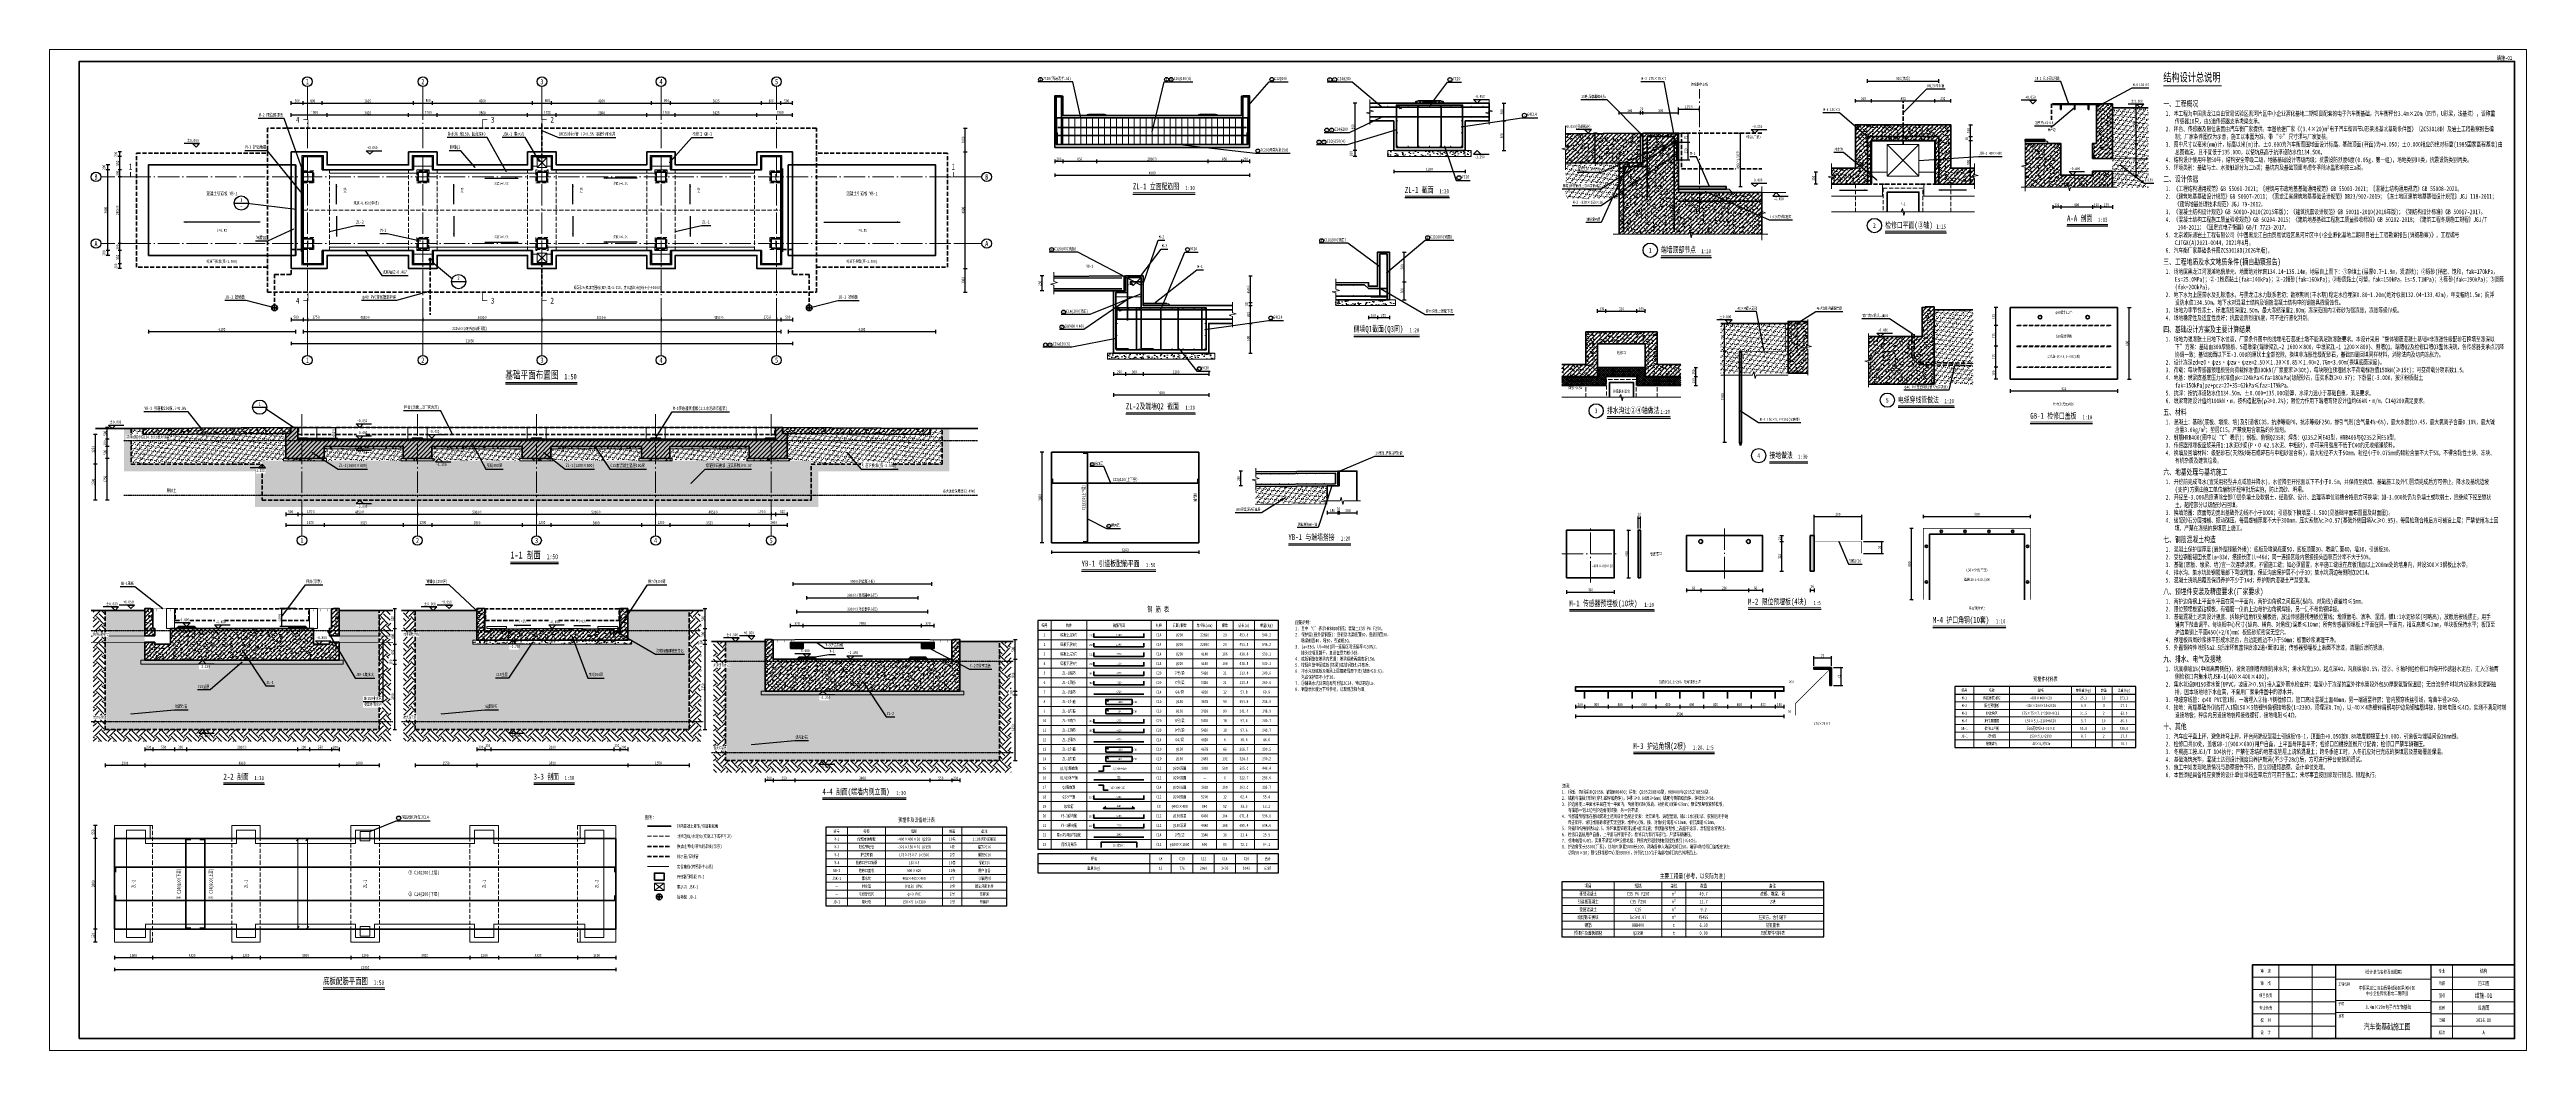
# Model space of a CAD drawing. Header units: millimetres. Extents: x 0 to 104000, y 0 to 42050.
import ezdxf
from ezdxf.enums import TextEntityAlignment as Align

# ---------------------------------------------------------------- set-up
doc = ezdxf.new("R2010")
doc.units = ezdxf.units.MM
doc.header["$LTSCALE"] = 50
for name, pattern in [('AXIS', [24, 18, -2.5, 1, -2.5]), ('DASH', [5, 3.5, -1.5]), ('DASHDOT2', [1.778, 1.27, -0.254, 0, -0.254])]:
    doc.linetypes.add(name, pattern=pattern)
for name, color, linetype, lineweight in [('S-AXIS', 1, 'AXIS', 18), ('S-CONC', 7, 'Continuous', 50), ('S-DIM', 3, 'Continuous', 13), ('S-FRAME', 7, 'Continuous', 90), ('S-HATCH', 8, 'Continuous', 13), ('S-HIDE', 8, 'DASH', 18), ('S-HIDE2', 6, 'DASH', 35), ('S-PIPE', 5, 'DASH', 35), ('S-REBAR', 2, 'Continuous', 50), ('S-SOIL', 8, 'Continuous', 13), ('S-STEEL', 4, 'Continuous', 35), ('S-SYMB', 7, 'Continuous', 25), ('S-TABLE', 7, 'Continuous', 18), ('S-TEXT', 7, 'Continuous', 18), ('S-THIN', 7, 'Continuous', 18), ('S-WATER', 5, 'DASHDOT2', 25)]:
    doc.layers.add(name, color=color, linetype=linetype, lineweight=lineweight)
doc.styles.add('HZ', font='simfang.ttf', dxfattribs={"width": 0.7})
doc.dimstyles.new('ZJ', dxfattribs={"dimscale": 50, "dimtxt": 2.5, "dimasz": 1.2, "dimexe": 1.5, "dimexo": 1.5, "dimgap": 0.6, "dimtad": 1, "dimdec": 0, "dimtxsty": 'HZ', "dimblk": 'ARCHTICK', "dimcen": 2.5, "dimclrd": 3, "dimclre": 3, "dimclrt": 7, "dimazin": 3, "dimtfac": 1, "dimtmove": 2, "dimatfit": 3})
pattern_1 = [(0, (0, 0), (110, 130), [0, -220]), (0, (55, 65), (110, 130), [0, -220]), (35, (30, 20), (145, 170), [27.5, -250]), (125, (115, 105), (155, 185), [22.5, -300])]

# ---------------------------------------------------------------- blocks, each defined once
blk = doc.blocks.new('_ARCHTICK')
at = {"color": 0, "linetype": 'BYBLOCK', "const_width": 0.15}
blk.add_lwpolyline([(-0.5, -0.5), (0.5, 0.5)], dxfattribs=at)

msp = doc.modelspace()

# ---------------------------------------------------------------- hatches: boundary and pattern name
at = {"layer": 'S-HATCH'}
h = msp.add_hatch(dxfattribs=at)
h.set_pattern_fill('AR-SAND', color=256, scale=2)
h.paths.add_polyline_path([(57315.3, 39801.3), (58565.3, 39801.3), (58502.8, 39876.3), (57377.8, 39876.3)])
h = msp.add_hatch(dxfattribs=at)
h.set_pattern_fill('ANSI31', color=256, scale=40)
h.paths.add_polyline_path([(85779.9, 37469.2), (86613.2, 37469.2), (86613.2, 39769.2), (86113.2, 39769.2), (86113.2, 39735.8), (85946.5, 39735.8), (85946.5, 38102.5), (85779.9, 38102.5)])
h = msp.add_hatch(dxfattribs=at)
h.set_pattern_fill('AR-CONC', color=256, scale=2)
h.paths.add_polyline_path([(85779.9, 37469.2), (86613.2, 37469.2), (86613.2, 39769.2), (86113.2, 39769.2), (86113.2, 39735.8), (85946.5, 39735.8), (85946.5, 38102.5), (85779.9, 38102.5)])
h = msp.add_hatch(dxfattribs=at)
h.set_pattern_fill('ZJ-GRAVEL', color=256, scale=50)
h.set_pattern_definition(pattern_1)
h.paths.add_polyline_path([(86613.2, 39602.5), (88113.2, 39602.5), (88113.2, 36663.3), (87941.5, 36663.3), (87941.5, 36445.8), (88113.2, 36445.8), (88113.2, 36269.2), (86613.2, 36269.2)])
h.paths.add_polyline_path([(87408.7, 37263.9), (87632.7, 37263.9), (87632.7, 37607.8), (87408.7, 37607.8)], flags=0)
h.paths.add_polyline_path([(87408.7, 38763.9), (87632.7, 38763.9), (87632.7, 39107.8), (87408.7, 39107.8)], flags=0)
h = msp.add_hatch(dxfattribs=at)
h.set_pattern_fill('ANSI31', color=256, scale=40)
h.paths.add_polyline_path([(63650, 38514.4), (66800, 38539.4), (66800, 37289.4), (63650, 37274.4)])
h.paths.add_polyline_path([(64919.5, 38086.4), (64695.5, 38086.4), (64695.5, 37742.4), (64919.5, 37742.4)], flags=0)
h = msp.add_hatch(dxfattribs=at)
h.set_pattern_fill('AR-CONC', color=256, scale=2)
h.paths.add_polyline_path([(63650, 38514.4), (66800, 38539.4), (66800, 37289.4), (63650, 37274.4)])
h.paths.add_polyline_path([(64919.5, 38086.4), (64695.5, 38086.4), (64695.5, 37742.4), (64919.5, 37742.4)], flags=0)
h = msp.add_hatch(dxfattribs=at)
h.set_pattern_fill('ANSI31', color=256, scale=40)
h.paths.add_polyline_path([(65900, 34289.4), (71900, 34289.4), (71900, 36039.4), (68400, 36039.4), (68400, 38539.4), (66900, 38539.4), (66900, 37289.4), (65900, 37289.4)])
h = msp.add_hatch(dxfattribs=at)
h.set_pattern_fill('AR-CONC', color=256, scale=2)
h.paths.add_polyline_path([(65900, 34289.4), (71900, 34289.4), (71900, 36039.4), (68400, 36039.4), (68400, 38539.4), (66900, 38539.4), (66900, 37289.4), (65900, 37289.4)])
h = msp.add_hatch(dxfattribs=at)
h.set_pattern_fill('ANSI31', color=256, scale=40)
h.paths.add_polyline_path([(74827.2, 36392.1), (76493.9, 36392.1), (76493.9, 38225.5), (79160.5, 38225.5), (79160.5, 36392.1), (80827.2, 36392.1), (80827.2, 37058.8), (79827.2, 37058.8), (79827.2, 38892.1), (75827.2, 38892.1), (75827.2, 37058.8), (74827.2, 37058.8)])
h = msp.add_hatch(dxfattribs=at)
h.set_pattern_fill('AR-CONC', color=256, scale=2)
h.paths.add_polyline_path([(74827.2, 36392.1), (76493.9, 36392.1), (76493.9, 38225.5), (79160.5, 38225.5), (79160.5, 36392.1), (80827.2, 36392.1), (80827.2, 37058.8), (79827.2, 37058.8), (79827.2, 38892.1), (75827.2, 38892.1), (75827.2, 37058.8), (74827.2, 37058.8)])
h = msp.add_hatch(dxfattribs=at)
h.set_pattern_fill('AR-CONC', color=256, scale=2)
h.paths.add_polyline_path([(56190.3, 37551.3), (59690.3, 37551.3), (59690.3, 37801.3), (56190.3, 37801.3)])
h = msp.add_hatch(dxfattribs=at)
h.set_pattern_fill('ANSI31', color=256, scale=40)
h.paths.add_polyline_path([(82946.5, 36269.2), (86613.2, 36269.2), (86613.2, 36935.8), (85779.9, 36935.8), (85779.9, 36769.2), (84446.5, 36769.2), (84446.5, 38102.5), (82946.5, 38102.5)])
h = msp.add_hatch(dxfattribs=at)
h.set_pattern_fill('AR-CONC', color=256, scale=2)
h.paths.add_polyline_path([(82946.5, 36269.2), (86613.2, 36269.2), (86613.2, 36935.8), (85779.9, 36935.8), (85779.9, 36769.2), (84446.5, 36769.2), (84446.5, 38102.5), (82946.5, 38102.5)])
h = msp.add_hatch(dxfattribs=at)
h.set_pattern_fill('ZJ-GRAVEL', color=256, scale=50)
h.set_pattern_definition(pattern_1)
h.paths.add_polyline_path([(63650, 36199.4), (65023.6, 36199.4), (65023.6, 36416.9), (63650, 36416.9), (63650, 37274.4), (65900, 37289.4), (65900, 35789.4), (63650, 35774.4)])
h.paths.add_polyline_path([(65035.8, 36899.4), (65035.8, 37130), (64133, 37130), (64133, 36899.4)], flags=0)
h = msp.add_hatch(dxfattribs=at)
h.set_pattern_fill('AR-SAND', color=256)
h.paths.add_polyline_path([(68400, 36039.4), (70650, 36039.4), (70525, 36189.4), (68400, 36189.4)])
h = msp.add_hatch(dxfattribs=at)
h.set_pattern_fill('AR-CONC', color=256, scale=2)
h.paths.add_polyline_path([(54008.9, 31290.6), (56508.9, 31290.6), (56508.9, 31540.6), (54008.9, 31540.6)])
h = msp.add_hatch(dxfattribs=at)
h.set_pattern_fill('ANSI31', color=256, scale=40)
h.paths.add_polyline_path([(76375.7, 27989.4), (79125.7, 27989.4), (79125.7, 31239.4), (78750.7, 31239.4), (78750.7, 31214.4), (78625.7, 31214.4), (78625.7, 29989.4), (76375.7, 29989.4)])
h = msp.add_hatch(dxfattribs=at)
h.set_pattern_fill('AR-CONC', color=256, scale=2)
h.paths.add_polyline_path([(76375.7, 27989.4), (79125.7, 27989.4), (79125.7, 31239.4), (78750.7, 31239.4), (78750.7, 31214.4), (78625.7, 31214.4), (78625.7, 29989.4), (76375.7, 29989.4)])
h = msp.add_hatch(dxfattribs=at)
h.set_pattern_fill('ANSI31', color=256, scale=40)
h.paths.add_polyline_path([(63500, 28314.9), (65000, 28314.9), (65000, 29689.9), (67000, 29689.9), (67000, 28314.9), (68500, 28314.9), (68500, 28814.9), (67500, 28814.9), (67500, 30189.9), (64500, 30189.9), (64500, 28814.9), (63500, 28814.9)])
h = msp.add_hatch(dxfattribs=at)
h.set_pattern_fill('AR-CONC', color=256, scale=2)
h.paths.add_polyline_path([(63500, 28314.9), (65000, 28314.9), (65000, 29689.9), (67000, 29689.9), (67000, 28314.9), (68500, 28314.9), (68500, 28814.9), (67500, 28814.9), (67500, 30189.9), (64500, 30189.9), (64500, 28814.9), (63500, 28814.9)])
h = msp.add_hatch(dxfattribs=at)
h.set_pattern_fill('ZJ-GRAVEL', color=256, scale=50)
h.set_pattern_definition(pattern_1)
h.paths.add_polyline_path([(70166.7, 29786.6), (70352.9, 29786.6), (70352.9, 30130.5), (70166.7, 30130.5), (70166.7, 30541.9), (73000, 30541.9), (73000, 28458.6), (70166.7, 28458.6)])
h = msp.add_hatch(dxfattribs=at)
h.set_pattern_fill('ANSI31', color=256, scale=40)
h.paths.add_polyline_path([(73000, 28458.6), (73833.3, 28458.6), (73833.3, 30625.2), (73000, 30625.2)])
h = msp.add_hatch(dxfattribs=at)
h.set_pattern_fill('AR-CONC', color=256, scale=2)
h.paths.add_polyline_path([(73000, 28458.6), (73833.3, 28458.6), (73833.3, 30625.2), (73000, 30625.2)])
h = msp.add_hatch(dxfattribs=at)
h.set_pattern_fill('ZJ-GRAVEL', color=256, scale=50)
h.set_pattern_definition(pattern_1)
h.paths.add_polyline_path([(79125.7, 27989.4), (80750.7, 27989.4), (80750.7, 31114.4), (79125.7, 31114.4)])
h = msp.add_hatch(dxfattribs=at)
h.set_pattern_fill('AR-CONC', color=256, scale=2)
h.paths.add_polyline_path([(44424.5, 29040.6), (48924.5, 29040.6), (48924.5, 29290.6), (44424.5, 29290.6)])
h = msp.add_hatch(dxfattribs=at)
h.set_pattern_fill('ANSI37', color=256, scale=20)
h.paths.add_polyline_path([(63500, 27939.9), (65350, 27939.9), (65350, 28314.9), (66650, 28314.9), (66650, 27939.9), (68500, 27939.9), (68500, 28314.9), (67000, 28314.9), (67000, 28689.9), (65000, 28689.9), (65000, 28314.9), (63500, 28314.9)])
h = msp.add_hatch(dxfattribs=at)
h.set_pattern_fill('ZJ-GRAVEL', color=256, scale=50)
h.set_pattern_definition(pattern_1)
h.paths.add_polyline_path([(3424.5, 25645), (4959.6, 25645), (4959.6, 25869.1), (3424.5, 25869.1), (3424.5, 26125), (3924.5, 26125), (3924.5, 25875), (8924.5, 25915.5), (8924.5, 24625), (3424.5, 24625)])
h = msp.add_hatch(dxfattribs=at)
h.set_pattern_fill('ANSI31', color=256, scale=40)
h.paths.add_polyline_path([(3924.5, 25875), (10104.5, 25925), (10104.5, 26175), (3924.5, 26125)])
h = msp.add_hatch(dxfattribs=at)
h.set_pattern_fill('AR-CONC', color=256, scale=2)
h.paths.add_polyline_path([(3924.5, 25875), (10104.5, 25925), (10104.5, 26175), (3924.5, 26125)])
h = msp.add_hatch(dxfattribs=at)
h.set_pattern_fill('ANSI31', color=256, scale=40)
h.paths.add_polyline_path([(9924.5, 24875), (11524.5, 24875), (11524.5, 25375), (14849.5, 25375), (14849.5, 24875), (16049.5, 24875), (16049.5, 25375), (19849.5, 25375), (19849.5, 24875), (21049.5, 24875), (21049.5, 25375), (24849.5, 25375), (24849.5, 24875), (26049.5, 24875), (26049.5, 25375), (29374.5, 25375), (29374.5, 24875), (30974.5, 24875), (30974.5, 25925), (30774.5, 25925), (30774.5, 26175), (30474.5, 26175), (30474.5, 25675), (10424.5, 25675), (10424.5, 26175), (10124.5, 26175), (10124.5, 25925), (9924.5, 25925)])
h = msp.add_hatch(dxfattribs=at)
h.set_pattern_fill('AR-CONC', color=256, scale=2)
h.paths.add_polyline_path([(9924.5, 24875), (11524.5, 24875), (11524.5, 25375), (14849.5, 25375), (14849.5, 24875), (16049.5, 24875), (16049.5, 25375), (19849.5, 25375), (19849.5, 24875), (21049.5, 24875), (21049.5, 25375), (24849.5, 25375), (24849.5, 24875), (26049.5, 24875), (26049.5, 25375), (29374.5, 25375), (29374.5, 24875), (30974.5, 24875), (30974.5, 25925), (30774.5, 25925), (30774.5, 26175), (30474.5, 26175), (30474.5, 25675), (10424.5, 25675), (10424.5, 26175), (10124.5, 26175), (10124.5, 25925), (9924.5, 25925)])
h = msp.add_hatch(dxfattribs=at)
h.set_pattern_fill('ANSI31', color=256, scale=40)
h.paths.add_polyline_path([(30794.5, 25925), (36974.5, 25875), (36974.5, 26125), (30794.5, 26175)])
h = msp.add_hatch(dxfattribs=at)
h.set_pattern_fill('AR-CONC', color=256, scale=2)
h.paths.add_polyline_path([(30794.5, 25925), (36974.5, 25875), (36974.5, 26125), (30794.5, 26175)])
h = msp.add_hatch(dxfattribs=at)
h.set_pattern_fill('ZJ-GRAVEL', color=256, scale=50)
h.set_pattern_definition(pattern_1)
h.paths.add_polyline_path([(37474.5, 24625), (35402.5, 24625), (35402.5, 24678.7), (34069.5, 24678.7), (34069.5, 24625), (31974.5, 24625), (31974.5, 25915.5), (36974.5, 25875), (36974.5, 26125), (37474.5, 26125)])
h = msp.add_hatch(dxfattribs=at)
h.set_pattern_fill('ZJ-GRAVEL', color=256, scale=50)
h.set_pattern_definition(pattern_1)
h.paths.add_polyline_path([(8924.5, 24775), (9824.5, 24775), (9824.5, 24875), (9924.5, 24875), (9924.5, 25925), (10104.5, 25925), (8924.5, 25915.5)])
h = msp.add_hatch(dxfattribs=at)
h.set_pattern_fill('AR-SAND', color=256, scale=2)
h.paths.add_polyline_path([(10424.5, 25675), (10874.5, 25675), (10849.5, 25705), (10424.5, 25705)])
h = msp.add_hatch(dxfattribs=at)
h.set_pattern_fill('AR-CONC', color=256, scale=2)
h.paths.add_polyline_path([(11524.5, 25275), (14849.5, 25275), (14849.5, 25375), (11524.5, 25375)])
h = msp.add_hatch(dxfattribs=at)
h.set_pattern_fill('ZJ-GRAVEL', color=256, scale=50)
h.set_pattern_definition(pattern_1)
h.paths.add_polyline_path([(11524.5, 25275), (14849.5, 25275), (14849.5, 24875), (14749.5, 24875), (14749.5, 24775), (11624.5, 24775), (11624.5, 24875), (11524.5, 24875)])
h.paths.add_polyline_path([(13284.1, 25210.3), (12884.5, 25210.3), (12884.5, 24986.2), (13284.1, 24986.2)], flags=0)
h = msp.add_hatch(dxfattribs=at)
h.set_pattern_fill('AR-SAND', color=256, scale=2)
h.paths.add_polyline_path([(15199.5, 25675), (15699.5, 25675), (15674.5, 25705), (15224.5, 25705)])
h = msp.add_hatch(dxfattribs=at)
h.set_pattern_fill('AR-CONC', color=256, scale=2)
h.paths.add_polyline_path([(16049.5, 25275), (19849.5, 25275), (19849.5, 25375), (16049.5, 25375)])
h = msp.add_hatch(dxfattribs=at)
h.set_pattern_fill('ZJ-GRAVEL', color=256, scale=50)
h.set_pattern_definition(pattern_1)
h.paths.add_polyline_path([(16049.5, 24875), (16149.5, 24875), (16149.5, 24775), (19749.5, 24775), (19749.5, 24875), (19849.5, 24875), (19849.5, 25275), (16049.5, 25275)])
h = msp.add_hatch(dxfattribs=at)
h.set_pattern_fill('AR-SAND', color=256, scale=2)
h.paths.add_polyline_path([(20199.5, 25675), (20699.5, 25675), (20674.5, 25705), (20224.5, 25705)])
h = msp.add_hatch(dxfattribs=at)
h.set_pattern_fill('AR-CONC', color=256, scale=2)
h.paths.add_polyline_path([(21049.5, 25275), (24849.5, 25275), (24849.5, 25375), (21049.5, 25375)])
h = msp.add_hatch(dxfattribs=at)
h.set_pattern_fill('ZJ-GRAVEL', color=256, scale=50)
h.set_pattern_definition(pattern_1)
h.paths.add_polyline_path([(21049.5, 24875), (21149.5, 24875), (21149.5, 24775), (24749.5, 24775), (24749.5, 24875), (24849.5, 24875), (24849.5, 25275), (21049.5, 25275)])
h = msp.add_hatch(dxfattribs=at)
h.set_pattern_fill('AR-SAND', color=256, scale=2)
h.paths.add_polyline_path([(25199.5, 25675), (25699.5, 25675), (25674.5, 25705), (25224.5, 25705)])
h = msp.add_hatch(dxfattribs=at)
h.set_pattern_fill('AR-CONC', color=256, scale=2)
h.paths.add_polyline_path([(26049.5, 25275), (29374.5, 25275), (29374.5, 25375), (26049.5, 25375)])
h = msp.add_hatch(dxfattribs=at)
h.set_pattern_fill('ZJ-GRAVEL', color=256, scale=50)
h.set_pattern_definition(pattern_1)
h.paths.add_polyline_path([(26049.5, 24875), (26149.5, 24875), (26149.5, 24775), (29274.5, 24775), (29274.5, 24875), (29374.5, 24875), (29374.5, 25275), (26049.5, 25275)])
h = msp.add_hatch(dxfattribs=at)
h.set_pattern_fill('AR-SAND', color=256, scale=2)
h.paths.add_polyline_path([(30024.5, 25675), (30474.5, 25675), (30474.5, 25705), (30049.5, 25705)])
h = msp.add_hatch(dxfattribs=at)
h.set_pattern_fill('ZJ-GRAVEL', color=256, scale=50)
h.set_pattern_definition(pattern_1)
h.paths.add_polyline_path([(31974.5, 25915.5), (30794.5, 25925), (30974.5, 25925), (30974.5, 24875), (31074.5, 24875), (31074.5, 24775), (31974.5, 24775)])
h = msp.add_hatch(dxfattribs=at)
h.set_pattern_fill('ZJ-GRAVEL', color=256, scale=50)
h.set_pattern_definition(pattern_1)
h.paths.add_polyline_path([(8924.5, 24236.2), (9064.5, 24236.2), (9064.5, 24460.3), (8924.5, 24460.3), (8924.5, 24775), (31974.5, 24775), (31974.5, 23125), (8924.5, 23125)])
h.paths.add_polyline_path([(12119.5, 24678.7), (12119.5, 24435), (13196.8, 24435), (13196.8, 24678.7)], flags=0)
h.paths.add_polyline_path([(18319.5, 24678.7), (18319.5, 24435), (19003.2, 24435), (19003.2, 24678.7)], flags=0)
h.paths.add_polyline_path([(21644.5, 24678.7), (21644.5, 24435), (22721.8, 24435), (22721.8, 24678.7)], flags=0)
h.paths.add_polyline_path([(23519.5, 24678.7), (23519.5, 24435), (24971.7, 24435), (24971.7, 24678.7)], flags=0)
h.paths.add_polyline_path([(27519.5, 24678.7), (27519.5, 24435), (29347.1, 24435), (29347.1, 24678.7)], flags=0)
h.paths.add_polyline_path([(16209.5, 24710.3), (16209.5, 24486.2), (16609.1, 24486.2), (16609.1, 24710.3)], flags=0)
h = msp.add_hatch(dxfattribs=at)
h.set_pattern_fill('AR-CONC', color=256, scale=2)
h.paths.add_polyline_path([(9824.5, 24775), (11624.5, 24775), (11624.5, 24875), (9824.5, 24875)])
h = msp.add_hatch(dxfattribs=at)
h.set_pattern_fill('AR-CONC', color=256, scale=2)
h.paths.add_polyline_path([(14749.5, 24775), (16149.5, 24775), (16149.5, 24875), (14749.5, 24875)])
h = msp.add_hatch(dxfattribs=at)
h.set_pattern_fill('AR-CONC', color=256, scale=2)
h.paths.add_polyline_path([(19749.5, 24775), (21149.5, 24775), (21149.5, 24875), (19749.5, 24875)])
h = msp.add_hatch(dxfattribs=at)
h.set_pattern_fill('AR-CONC', color=256, scale=2)
h.paths.add_polyline_path([(24749.5, 24775), (26149.5, 24775), (26149.5, 24875), (24749.5, 24875)])
h = msp.add_hatch(dxfattribs=at)
h.set_pattern_fill('AR-CONC', color=256, scale=2)
h.paths.add_polyline_path([(29274.5, 24775), (31074.5, 24775), (31074.5, 24875), (29274.5, 24875)])
h = msp.add_hatch(dxfattribs=at)
h.set_pattern_fill('ZJ-GRAVEL', color=256, scale=50)
h.set_pattern_definition(pattern_1)
h.paths.add_polyline_path([(50643.7, 22940.2), (53643.7, 22968.2), (53643.7, 23718.2), (50643.7, 23690.2)])
h = msp.add_hatch(dxfattribs=at)
h.set_pattern_fill('ZJ-GRAVEL', color=256, scale=50)
h.set_pattern_definition(pattern_1)
h.paths.add_polyline_path([(2333.3, 13884.4), (2388.6, 13884.4), (2388.6, 14088.8), (2333.3, 14088.8), (2333.3, 17373.4), (2493.6, 17373.4), (2493.6, 17577.7), (2333.3, 17577.7), (2333.3, 18481.1), (4000, 18481.1), (4000, 16397.7), (3833.3, 16397.7), (3833.3, 16231.1), (6276.7, 16231.1), (6276.7, 16009), (6676.3, 16009), (6676.3, 16231.1), (12333.3, 16231.1), (12333.3, 16397.7), (12166.7, 16397.7), (12166.7, 18481.1), (13833.3, 18481.1), (13833.3, 14888.3), (13165, 14888.3), (13165, 14657.7), (13833.3, 14657.7), (13833.3, 14637.7), (13165, 14637.7), (13165, 14407.1), (13833.3, 14407.1), (13833.3, 13481.1), (2333.3, 13481.1)])
h.paths.add_polyline_path([(5245, 14555), (5245, 14324.4), (5801.6, 14324.4), (5801.6, 14555)], flags=0)
h.paths.add_polyline_path([(6201, 15388.3), (6201, 15157.7), (6726.3, 15157.7), (6726.3, 15388.3)], flags=0)
h.paths.add_polyline_path([(9078.3, 15555), (9078.3, 15324.4), (9392.6, 15324.4), (9392.6, 15555)], flags=0)
h.paths.add_polyline_path([(12828.3, 15888.3), (12828.3, 15657.7), (13593.4, 15657.7), (13593.4, 15888.3)], flags=0)
h = msp.add_hatch(dxfattribs=at)
h.set_pattern_fill('ANSI31', color=256, scale=40)
h.paths.add_polyline_path([(4416.7, 17414.4), (4000, 17414.4), (4000, 18564.4), (4250, 18564.4), (4250, 18547.7), (4333.3, 18547.7), (4333.3, 17731.1), (4416.7, 17731.1)])
h = msp.add_hatch(dxfattribs=at)
h.set_pattern_fill('AR-CONC', color=256, scale=2)
h.paths.add_polyline_path([(4416.7, 17414.4), (4000, 17414.4), (4000, 18564.4), (4250, 18564.4), (4250, 18547.7), (4333.3, 18547.7), (4333.3, 17731.1), (4416.7, 17731.1)])
h = msp.add_hatch(dxfattribs=at)
h.set_pattern_fill('ANSI31', color=256, scale=40)
h.paths.add_polyline_path([(4000, 16397.7), (12166.7, 16397.7), (12166.7, 17147.7), (11750, 17147.7), (11750, 17064.4), (11083.3, 17064.4), (11083.3, 17731.1), (5083.3, 17731.1), (5083.3, 17064.4), (4416.7, 17064.4), (4416.7, 17147.7), (4000, 17147.7)])
h = msp.add_hatch(dxfattribs=at)
h.set_pattern_fill('AR-CONC', color=256, scale=2)
h.paths.add_polyline_path([(4000, 16397.7), (12166.7, 16397.7), (12166.7, 17147.7), (11750, 17147.7), (11750, 17064.4), (11083.3, 17064.4), (11083.3, 17731.1), (5083.3, 17731.1), (5083.3, 17064.4), (4416.7, 17064.4), (4416.7, 17147.7), (4000, 17147.7)])
h = msp.add_hatch(dxfattribs=at)
h.set_pattern_fill('AR-SAND', color=256, scale=2)
h.paths.add_polyline_path([(5333.3, 17731.1), (6166.7, 17731.1), (6125, 17781.1), (5375, 17781.1)])
h = msp.add_hatch(dxfattribs=at)
h.set_pattern_fill('AR-SAND', color=256, scale=2)
h.paths.add_polyline_path([(10000, 17731.1), (10833.3, 17731.1), (10791.7, 17781.1), (10041.7, 17781.1)])
h = msp.add_hatch(dxfattribs=at)
h.set_pattern_fill('ANSI31', color=256, scale=40)
h.paths.add_polyline_path([(11750, 17414.4), (12166.7, 17414.4), (12166.7, 18564.4), (11916.7, 18564.4), (11916.7, 18547.7), (11833.3, 18547.7), (11833.3, 17731.1), (11750, 17731.1)])
h = msp.add_hatch(dxfattribs=at)
h.set_pattern_fill('AR-CONC', color=256, scale=2)
h.paths.add_polyline_path([(11750, 17414.4), (12166.7, 17414.4), (12166.7, 18564.4), (11916.7, 18564.4), (11916.7, 18547.7), (11833.3, 18547.7), (11833.3, 17731.1), (11750, 17731.1)])
h = msp.add_hatch(dxfattribs=at)
h.set_pattern_fill('ZJ-GRAVEL', color=256, scale=50)
h.set_pattern_definition(pattern_1)
h.paths.add_polyline_path([(15358.3, 13884.4), (15413.6, 13884.4), (15413.6, 14088.8), (15358.3, 14088.8), (15358.3, 17373.4), (15518.6, 17373.4), (15518.6, 17577.7), (15358.3, 17577.7), (15358.3, 18481.1), (17941.7, 18481.1), (17941.7, 17231.1), (17775, 17231.1), (17775, 17064.4), (19301.7, 17064.4), (19301.7, 16842.3), (19701.3, 16842.3), (19701.3, 17064.4), (24441.7, 17064.4), (24441.7, 17231.1), (24275, 17231.1), (24275, 18481.1), (26858.3, 18481.1), (26858.3, 13481.1), (15358.3, 13481.1)])
h.paths.add_polyline_path([(18270, 14555), (18270, 14324.4), (18826.6, 14324.4), (18826.6, 14555)], flags=0)
h.paths.add_polyline_path([(18726, 15888.3), (18726, 15657.7), (19251.3, 15657.7), (19251.3, 15888.3)], flags=0)
h.paths.add_polyline_path([(22603.3, 15888.3), (22603.3, 15657.7), (23242.5, 15657.7), (23242.5, 15888.3)], flags=0)
h.paths.add_polyline_path([(25436.7, 16888.3), (25436.7, 16657.7), (26614, 16657.7), (26614, 16888.3)], flags=0)
h = msp.add_hatch(dxfattribs=at)
h.set_pattern_fill('ANSI31', color=256, scale=40)
h.paths.add_polyline_path([(17941.7, 17231.1), (24275, 17231.1), (24275, 18564.4), (23941.7, 18564.4), (23941.7, 17585), (23691.7, 17585), (23691.7, 17705.2), (21108.3, 17731.1), (18525, 17705.2), (18525, 17585), (18275, 17585), (18275, 18564.4), (17941.7, 18564.4)])
h = msp.add_hatch(dxfattribs=at)
h.set_pattern_fill('AR-CONC', color=256, scale=2)
h.paths.add_polyline_path([(17941.7, 17231.1), (24275, 17231.1), (24275, 18564.4), (23941.7, 18564.4), (23941.7, 17585), (23691.7, 17585), (23691.7, 17705.2), (21108.3, 17731.1), (18525, 17705.2), (18525, 17585), (18275, 17585), (18275, 18564.4), (17941.7, 18564.4)])
h = msp.add_hatch(dxfattribs=at)
h.set_pattern_fill('AR-CONC', color=256, scale=2)
h.paths.add_polyline_path([(17775, 17231.1), (24441.7, 17231.1), (24441.7, 17064.4), (19701.3, 17064.4), (19701.3, 17066.4), (19301.7, 17066.4), (19301.7, 17064.4), (17775, 17064.4)])
h = msp.add_hatch(dxfattribs=at)
h.set_pattern_fill('ZJ-GRAVEL', color=256, scale=50)
h.set_pattern_definition(pattern_1)
h.paths.add_polyline_path([(28383.3, 12587.1), (28438.6, 12587.1), (28438.6, 12791.5), (28383.3, 12791.5), (28383.3, 16076.1), (28543.6, 16076.1), (28543.6, 16280.5), (28383.3, 16280.5), (28383.3, 17183.8), (30050, 17183.8), (30050, 15100.5), (29883.3, 15100.5), (29883.3, 14933.8), (32326.7, 14933.8), (32326.7, 14711.7), (32726.3, 14711.7), (32726.3, 14933.8), (38383.3, 14933.8), (38383.3, 15100.5), (38216.7, 15100.5), (38216.7, 17183.8), (39883.3, 17183.8), (39883.3, 12183.8), (28383.3, 12183.8)])
h.paths.add_polyline_path([(31295, 13257.8), (31295, 13027.1), (31851.6, 13027.1), (31851.6, 13257.8)], flags=0)
h.paths.add_polyline_path([(35128.3, 14257.8), (35128.3, 14027.1), (35442.6, 14027.1), (35442.6, 14257.8)], flags=0)
h.paths.add_polyline_path([(38628.3, 16257.8), (38628.3, 16027.1), (39521.9, 16027.1), (39521.9, 16257.8)], flags=0)
h = msp.add_hatch(dxfattribs=at)
h.set_pattern_fill('ANSI31', color=256, scale=40)
h.paths.add_polyline_path([(30050, 15100.5), (38216.7, 15100.5), (38216.7, 17267.1), (37966.7, 17267.1), (37966.7, 17250.5), (37883.3, 17250.5), (37883.3, 16433.8), (30383.3, 16433.8), (30383.3, 17250.5), (30300, 17250.5), (30300, 17267.1), (30050, 17267.1)])
h = msp.add_hatch(dxfattribs=at)
h.set_pattern_fill('AR-CONC', color=256, scale=2)
h.paths.add_polyline_path([(30050, 15100.5), (38216.7, 15100.5), (38216.7, 17267.1), (37966.7, 17267.1), (37966.7, 17250.5), (37883.3, 17250.5), (37883.3, 16433.8), (30383.3, 16433.8), (30383.3, 17250.5), (30300, 17250.5), (30300, 17267.1), (30050, 17267.1)])
h = msp.add_hatch(dxfattribs=at)
h.set_pattern_fill('AR-CONC', color=256, scale=2)
h.paths.add_polyline_path([(3833.3, 16397.7), (12333.3, 16397.7), (12333.3, 16231.1), (6676.3, 16231.1), (6676.3, 16233), (6276.7, 16233), (6276.7, 16231.1), (3833.3, 16231.1)])
h = msp.add_hatch(dxfattribs=at)
h.set_pattern_fill('AR-SAND', color=256, scale=2)
h.paths.add_polyline_path([(31383.3, 16433.8), (32216.7, 16433.8), (32175, 16483.8), (31425, 16483.8)])
h = msp.add_hatch(dxfattribs=at)
h.set_pattern_fill('AR-SAND', color=256, scale=2)
h.paths.add_polyline_path([(36050, 16433.8), (36883.3, 16433.8), (36841.7, 16483.8), (36091.7, 16483.8)])
h = msp.add_hatch(dxfattribs=at)
h.set_pattern_fill('AR-CONC', color=256, scale=2)
h.paths.add_polyline_path([(29883.3, 15100.5), (38383.3, 15100.5), (38383.3, 14933.8), (32726.3, 14933.8), (32726.3, 14935.8), (32326.7, 14935.8), (32326.7, 14933.8), (29883.3, 14933.8)])
at = {"layer": 'S-REBAR'}
h = msp.add_hatch(color=256, dxfattribs=at)
h.dxf.hatch_style = 1
edge = h.paths.add_edge_path()
edge.add_arc((55690.3, 39673.8), 17.5, 0, 360)
h = msp.add_hatch(color=256, dxfattribs=at)
h.dxf.hatch_style = 1
edge = h.paths.add_edge_path()
edge.add_arc((56190.3, 39673.8), 17.5, 0, 360)
h = msp.add_hatch(color=256, dxfattribs=at)
h.dxf.hatch_style = 1
edge = h.paths.add_edge_path()
edge.add_arc((56602.8, 39663.8), 25, 0, 360)
h = msp.add_hatch(color=256, dxfattribs=at)
h.dxf.hatch_style = 1
edge = h.paths.add_edge_path()
edge.add_arc((57048.6, 39663.8), 25, 0, 360)
h = msp.add_hatch(color=256, dxfattribs=at)
h.dxf.hatch_style = 1
edge = h.paths.add_edge_path()
edge.add_arc((57494.4, 39663.8), 25, 0, 360)
h = msp.add_hatch(color=256, dxfattribs=at)
h.dxf.hatch_style = 1
edge = h.paths.add_edge_path()
edge.add_arc((57940.3, 39663.8), 25, 0, 360)
h = msp.add_hatch(color=256, dxfattribs=at)
h.dxf.hatch_style = 1
edge = h.paths.add_edge_path()
edge.add_arc((58386.1, 39663.8), 25, 0, 360)
h = msp.add_hatch(color=256, dxfattribs=at)
h.dxf.hatch_style = 1
edge = h.paths.add_edge_path()
edge.add_arc((58831.9, 39663.8), 25, 0, 360)
h = msp.add_hatch(color=256, dxfattribs=at)
h.dxf.hatch_style = 1
edge = h.paths.add_edge_path()
edge.add_arc((59277.8, 39663.8), 25, 0, 360)
h = msp.add_hatch(color=256, dxfattribs=at)
h.dxf.hatch_style = 1
edge = h.paths.add_edge_path()
edge.add_arc((59690.3, 39673.8), 17.5, 0, 360)
h = msp.add_hatch(color=256, dxfattribs=at)
h.dxf.hatch_style = 1
edge = h.paths.add_edge_path()
edge.add_arc((60190.3, 39673.8), 17.5, 0, 360)
h = msp.add_hatch(color=256, dxfattribs=at)
h.dxf.hatch_style = 1
edge = h.paths.add_edge_path()
edge.add_arc((55690.3, 39193.8), 17.5, 0, 360)
h = msp.add_hatch(color=256, dxfattribs=at)
h.dxf.hatch_style = 1
edge = h.paths.add_edge_path()
edge.add_arc((56190.3, 39193.8), 17.5, 0, 360)
h = msp.add_hatch(color=256, dxfattribs=at)
h.dxf.hatch_style = 1
edge = h.paths.add_edge_path()
edge.add_arc((56602.8, 39051.3), 20, 0, 360)
h = msp.add_hatch(color=256, dxfattribs=at)
h.dxf.hatch_style = 1
edge = h.paths.add_edge_path()
edge.add_arc((56602.8, 38551.3), 20, 0, 360)
h = msp.add_hatch(color=256, dxfattribs=at)
h.dxf.hatch_style = 1
edge = h.paths.add_edge_path()
edge.add_arc((59277.8, 39051.3), 20, 0, 360)
h = msp.add_hatch(color=256, dxfattribs=at)
h.dxf.hatch_style = 1
edge = h.paths.add_edge_path()
edge.add_arc((59277.8, 38551.3), 20, 0, 360)
h = msp.add_hatch(color=256, dxfattribs=at)
h.dxf.hatch_style = 1
edge = h.paths.add_edge_path()
edge.add_arc((59690.3, 39193.8), 17.5, 0, 360)
h = msp.add_hatch(color=256, dxfattribs=at)
h.dxf.hatch_style = 1
edge = h.paths.add_edge_path()
edge.add_arc((60190.3, 39193.8), 17.5, 0, 360)
h = msp.add_hatch(color=256, dxfattribs=at)
h.dxf.hatch_style = 1
edge = h.paths.add_edge_path()
edge.add_arc((56602.8, 37988.8), 25, 0, 360)
h = msp.add_hatch(color=256, dxfattribs=at)
h.dxf.hatch_style = 1
edge = h.paths.add_edge_path()
edge.add_arc((57048.6, 37988.8), 25, 0, 360)
h = msp.add_hatch(color=256, dxfattribs=at)
h.dxf.hatch_style = 1
edge = h.paths.add_edge_path()
edge.add_arc((57494.4, 37988.8), 25, 0, 360)
h = msp.add_hatch(color=256, dxfattribs=at)
h.dxf.hatch_style = 1
edge = h.paths.add_edge_path()
edge.add_arc((57940.3, 37988.8), 25, 0, 360)
h = msp.add_hatch(color=256, dxfattribs=at)
h.dxf.hatch_style = 1
edge = h.paths.add_edge_path()
edge.add_arc((58386.1, 37988.8), 25, 0, 360)
h = msp.add_hatch(color=256, dxfattribs=at)
h.dxf.hatch_style = 1
edge = h.paths.add_edge_path()
edge.add_arc((58831.9, 37988.8), 25, 0, 360)
h = msp.add_hatch(color=256, dxfattribs=at)
h.dxf.hatch_style = 1
edge = h.paths.add_edge_path()
edge.add_arc((59277.8, 37988.8), 25, 0, 360)
h = msp.add_hatch(color=256, dxfattribs=at)
h.dxf.hatch_style = 1
edge = h.paths.add_edge_path()
edge.add_arc((55878.9, 33390.6), 20, 0, 360)
h = msp.add_hatch(color=256, dxfattribs=at)
h.dxf.hatch_style = 1
edge = h.paths.add_edge_path()
edge.add_arc((56138.9, 33390.6), 20, 0, 360)
h = msp.add_hatch(color=256, dxfattribs=at)
h.dxf.hatch_style = 1
edge = h.paths.add_edge_path()
edge.add_arc((55878.9, 33165.6), 20, 0, 360)
h = msp.add_hatch(color=256, dxfattribs=at)
h.dxf.hatch_style = 1
edge = h.paths.add_edge_path()
edge.add_arc((55878.9, 32665.6), 20, 0, 360)
h = msp.add_hatch(color=256, dxfattribs=at)
h.dxf.hatch_style = 1
edge = h.paths.add_edge_path()
edge.add_arc((56138.9, 33165.6), 20, 0, 360)
h = msp.add_hatch(color=256, dxfattribs=at)
h.dxf.hatch_style = 1
edge = h.paths.add_edge_path()
edge.add_arc((56138.9, 32665.6), 20, 0, 360)
h = msp.add_hatch(color=256, dxfattribs=at)
h.dxf.hatch_style = 1
edge = h.paths.add_edge_path()
edge.add_arc((44802, 31665.6), 20, 0, 360)
h = msp.add_hatch(color=256, dxfattribs=at)
h.dxf.hatch_style = 1
edge = h.paths.add_edge_path()
edge.add_arc((45302, 32165.6), 20, 0, 360)
h = msp.add_hatch(color=256, dxfattribs=at)
h.dxf.hatch_style = 1
edge = h.paths.add_edge_path()
edge.add_arc((45797, 32165.6), 20, 0, 360)
h = msp.add_hatch(color=256, dxfattribs=at)
h.dxf.hatch_style = 1
edge = h.paths.add_edge_path()
edge.add_arc((45797, 31665.6), 20, 0, 360)
h = msp.add_hatch(color=256, dxfattribs=at)
h.dxf.hatch_style = 1
edge = h.paths.add_edge_path()
edge.add_arc((54258.9, 32131.9), 17.5, 0, 360)
h = msp.add_hatch(color=256, dxfattribs=at)
h.dxf.hatch_style = 1
edge = h.paths.add_edge_path()
edge.add_arc((54258.9, 31718.1), 17.5, 0, 360)
h = msp.add_hatch(color=256, dxfattribs=at)
h.dxf.hatch_style = 1
edge = h.paths.add_edge_path()
edge.add_arc((54758.9, 32131.9), 17.5, 0, 360)
h = msp.add_hatch(color=256, dxfattribs=at)
h.dxf.hatch_style = 1
edge = h.paths.add_edge_path()
edge.add_arc((54758.9, 31718.1), 17.5, 0, 360)
h = msp.add_hatch(color=256, dxfattribs=at)
h.dxf.hatch_style = 1
edge = h.paths.add_edge_path()
edge.add_arc((55258.9, 32131.9), 17.5, 0, 360)
h = msp.add_hatch(color=256, dxfattribs=at)
h.dxf.hatch_style = 1
edge = h.paths.add_edge_path()
edge.add_arc((55258.9, 31718.1), 17.5, 0, 360)
h = msp.add_hatch(color=256, dxfattribs=at)
h.dxf.hatch_style = 1
edge = h.paths.add_edge_path()
edge.add_arc((55758.9, 31975.6), 17.5, 0, 360)
h = msp.add_hatch(color=256, dxfattribs=at)
h.dxf.hatch_style = 1
edge = h.paths.add_edge_path()
edge.add_arc((55758.9, 31718.1), 17.5, 0, 360)
h = msp.add_hatch(color=256, dxfattribs=at)
h.dxf.hatch_style = 1
edge = h.paths.add_edge_path()
edge.add_arc((44837, 31153.1), 25, 0, 360)
h = msp.add_hatch(color=256, dxfattribs=at)
h.dxf.hatch_style = 1
edge = h.paths.add_edge_path()
edge.add_arc((44837, 30540.6), 20, 0, 360)
h = msp.add_hatch(color=256, dxfattribs=at)
h.dxf.hatch_style = 1
edge = h.paths.add_edge_path()
edge.add_arc((45296.4, 31153.1), 25, 0, 360)
h = msp.add_hatch(color=256, dxfattribs=at)
h.dxf.hatch_style = 1
edge = h.paths.add_edge_path()
edge.add_arc((45755.8, 31153.1), 25, 0, 360)
h = msp.add_hatch(color=256, dxfattribs=at)
h.dxf.hatch_style = 1
edge = h.paths.add_edge_path()
edge.add_arc((46215.2, 31153.1), 25, 0, 360)
h = msp.add_hatch(color=256, dxfattribs=at)
h.dxf.hatch_style = 1
edge = h.paths.add_edge_path()
edge.add_arc((46674.5, 31153.1), 25, 0, 360)
h = msp.add_hatch(color=256, dxfattribs=at)
h.dxf.hatch_style = 1
edge = h.paths.add_edge_path()
edge.add_arc((47133.9, 31153.1), 25, 0, 360)
h = msp.add_hatch(color=256, dxfattribs=at)
h.dxf.hatch_style = 1
edge = h.paths.add_edge_path()
edge.add_arc((47593.3, 31153.1), 25, 0, 360)
h = msp.add_hatch(color=256, dxfattribs=at)
h.dxf.hatch_style = 1
edge = h.paths.add_edge_path()
edge.add_arc((48052.7, 31153.1), 25, 0, 360)
h = msp.add_hatch(color=256, dxfattribs=at)
h.dxf.hatch_style = 1
edge = h.paths.add_edge_path()
edge.add_arc((48512, 31153.1), 25, 0, 360)
h = msp.add_hatch(color=256, dxfattribs=at)
h.dxf.hatch_style = 1
edge = h.paths.add_edge_path()
edge.add_arc((48512, 30540.6), 20, 0, 360)
h = msp.add_hatch(color=256, dxfattribs=at)
h.dxf.hatch_style = 1
edge = h.paths.add_edge_path()
edge.add_arc((44837, 29478.1), 25, 0, 360)
h = msp.add_hatch(color=256, dxfattribs=at)
h.dxf.hatch_style = 1
edge = h.paths.add_edge_path()
edge.add_arc((44837, 30040.6), 20, 0, 360)
h = msp.add_hatch(color=256, dxfattribs=at)
h.dxf.hatch_style = 1
edge = h.paths.add_edge_path()
edge.add_arc((45296.4, 29478.1), 25, 0, 360)
h = msp.add_hatch(color=256, dxfattribs=at)
h.dxf.hatch_style = 1
edge = h.paths.add_edge_path()
edge.add_arc((45755.8, 29478.1), 25, 0, 360)
h = msp.add_hatch(color=256, dxfattribs=at)
h.dxf.hatch_style = 1
edge = h.paths.add_edge_path()
edge.add_arc((46215.2, 29478.1), 25, 0, 360)
h = msp.add_hatch(color=256, dxfattribs=at)
h.dxf.hatch_style = 1
edge = h.paths.add_edge_path()
edge.add_arc((46674.5, 29478.1), 25, 0, 360)
h = msp.add_hatch(color=256, dxfattribs=at)
h.dxf.hatch_style = 1
edge = h.paths.add_edge_path()
edge.add_arc((47133.9, 29478.1), 25, 0, 360)
h = msp.add_hatch(color=256, dxfattribs=at)
h.dxf.hatch_style = 1
edge = h.paths.add_edge_path()
edge.add_arc((47593.3, 29478.1), 25, 0, 360)
h = msp.add_hatch(color=256, dxfattribs=at)
h.dxf.hatch_style = 1
edge = h.paths.add_edge_path()
edge.add_arc((48052.7, 29478.1), 25, 0, 360)
h = msp.add_hatch(color=256, dxfattribs=at)
h.dxf.hatch_style = 1
edge = h.paths.add_edge_path()
edge.add_arc((48512, 29478.1), 25, 0, 360)
h = msp.add_hatch(color=256, dxfattribs=at)
h.dxf.hatch_style = 1
edge = h.paths.add_edge_path()
edge.add_arc((48512, 30040.6), 20, 0, 360)
h = msp.add_hatch(color=256, dxfattribs=at)
h.dxf.hatch_style = 1
edge = h.paths.add_edge_path()
edge.add_arc((50893.7, 24197.3), 15, 0, 360)
h = msp.add_hatch(color=256, dxfattribs=at)
h.dxf.hatch_style = 1
edge = h.paths.add_edge_path()
edge.add_arc((51268.7, 24200.3), 15, 0, 360)
h = msp.add_hatch(color=256, dxfattribs=at)
h.dxf.hatch_style = 1
edge = h.paths.add_edge_path()
edge.add_arc((51643.7, 24203.3), 15, 0, 360)
h = msp.add_hatch(color=256, dxfattribs=at)
h.dxf.hatch_style = 1
edge = h.paths.add_edge_path()
edge.add_arc((52018.7, 24206.4), 15, 0, 360)
h = msp.add_hatch(color=256, dxfattribs=at)
h.dxf.hatch_style = 1
edge = h.paths.add_edge_path()
edge.add_arc((52393.7, 24209.4), 15, 0, 360)
h = msp.add_hatch(color=256, dxfattribs=at)
h.dxf.hatch_style = 1
edge = h.paths.add_edge_path()
edge.add_arc((52768.7, 24212.4), 15, 0, 360)
h = msp.add_hatch(color=256, dxfattribs=at)
h.dxf.hatch_style = 1
edge = h.paths.add_edge_path()
edge.add_arc((53143.7, 24215.5), 15, 0, 360)
h = msp.add_hatch(color=256, dxfattribs=at)
h.dxf.hatch_style = 1
edge = h.paths.add_edge_path()
edge.add_arc((53518.7, 24218.5), 15, 0, 360)
h = msp.add_hatch(color=256, dxfattribs=at)
h.dxf.hatch_style = 1
edge = h.paths.add_edge_path()
edge.add_arc((53893.7, 24221.5), 15, 0, 360)
h = msp.add_hatch(color=256, dxfattribs=at)
h.dxf.hatch_style = 1
edge = h.paths.add_edge_path()
edge.add_arc((50893.7, 23812.3), 15, 0, 360)
h = msp.add_hatch(color=256, dxfattribs=at)
h.dxf.hatch_style = 1
edge = h.paths.add_edge_path()
edge.add_arc((51268.7, 23815.3), 15, 0, 360)
h = msp.add_hatch(color=256, dxfattribs=at)
h.dxf.hatch_style = 1
edge = h.paths.add_edge_path()
edge.add_arc((51643.7, 23818.3), 15, 0, 360)
h = msp.add_hatch(color=256, dxfattribs=at)
h.dxf.hatch_style = 1
edge = h.paths.add_edge_path()
edge.add_arc((52018.7, 23821.4), 15, 0, 360)
h = msp.add_hatch(color=256, dxfattribs=at)
h.dxf.hatch_style = 1
edge = h.paths.add_edge_path()
edge.add_arc((52393.7, 23824.4), 15, 0, 360)
h = msp.add_hatch(color=256, dxfattribs=at)
h.dxf.hatch_style = 1
edge = h.paths.add_edge_path()
edge.add_arc((52768.7, 23827.4), 15, 0, 360)
h = msp.add_hatch(color=256, dxfattribs=at)
h.dxf.hatch_style = 1
edge = h.paths.add_edge_path()
edge.add_arc((53143.7, 23830.5), 15, 0, 360)
h = msp.add_hatch(color=256, dxfattribs=at)
h.dxf.hatch_style = 1
edge = h.paths.add_edge_path()
edge.add_arc((53518.7, 23833.5), 15, 0, 360)
h = msp.add_hatch(color=256, dxfattribs=at)
h.dxf.hatch_style = 1
edge = h.paths.add_edge_path()
edge.add_arc((53893.7, 23836.5), 15, 0, 360)
at = {"layer": 'S-SOIL'}
h = msp.add_hatch(dxfattribs=at)
h.set_pattern_fill('EARTH', color=256, scale=70, angle=45)
h.paths.add_polyline_path([(8624.5, 24325), (3124.5, 24325), (3124.5, 26125), (3424.5, 26125), (3424.5, 25869.1), (3194.5, 25869.1), (3194.5, 25645), (3424.5, 25645), (3424.5, 24625), (8924.5, 24625), (8924.5, 24460.3), (8664.9, 24460.3), (8664.9, 24236.2), (8924.5, 24236.2), (8924.5, 23125), (31974.5, 23125), (31974.5, 24625), (34069.5, 24625), (34069.5, 24435), (35402.5, 24435), (35402.5, 24625), (37474.5, 24625), (37474.5, 26125), (37774.5, 26125), (37774.5, 24325), (32274.5, 24325), (32274.5, 22825), (13284.1, 22825), (13284.1, 22960.3), (12884.5, 22960.3), (12884.5, 22825), (8624.5, 22825)])
h = msp.add_hatch(dxfattribs=at)
h.set_pattern_fill('EARTH', color=256, scale=70, angle=45)
h.paths.add_polyline_path([(1833.3, 13884.4), (2333.3, 13884.4), (2333.3, 13481.1), (13833.3, 13481.1), (13833.3, 14407.1), (13969.9, 14407.1), (13969.9, 14637.7), (13833.3, 14637.7), (13833.3, 14657.7), (13979.3, 14657.7), (13979.3, 14888.3), (13833.3, 14888.3), (13833.3, 18481.1), (14333.3, 18481.1), (14333.3, 18319.7), (14295.5, 18319.7), (14295.5, 17975.8), (14333.3, 17975.8), (14333.3, 17569.7), (14295.5, 17569.7), (14295.5, 17225.8), (14333.3, 17225.8), (14333.3, 16903), (14295.5, 16903), (14295.5, 16559.1), (14333.3, 16559.1), (14333.3, 16486.4), (14220.5, 16486.4), (14220.5, 16142.4), (14333.3, 16142.4), (14333.3, 15075.3), (14295.5, 15075.3), (14295.5, 14636.8), (14333.3, 14636.8), (14333.3, 12981.1), (1833.3, 12981.1)])
h.paths.add_polyline_path([(6276.7, 13316.4), (6276.7, 13092.3), (6676.3, 13092.3), (6676.3, 13316.4)], flags=0)
h.paths.add_polyline_path([(1833.3, 17373.4), (2333.3, 17373.4), (2333.3, 14088.8), (1833.3, 14088.8)])
h.paths.add_polyline_path([(1833.3, 18481.1), (2333.3, 18481.1), (2333.3, 17577.7), (1833.3, 17577.7)])
h = msp.add_hatch(dxfattribs=at)
h.set_pattern_fill('EARTH', color=256, scale=70, angle=45)
h.paths.add_polyline_path([(14858.3, 13884.4), (15358.3, 13884.4), (15358.3, 13481.1), (26858.3, 13481.1), (26858.3, 18481.1), (27358.3, 18481.1), (27358.3, 18319.7), (27320.5, 18319.7), (27320.5, 17975.8), (27358.3, 17975.8), (27358.3, 17653), (27320.5, 17653), (27320.5, 17319.7), (27245.5, 17319.7), (27245.5, 16975.8), (27358.3, 16975.8), (27358.3, 15492), (27320.5, 15492), (27320.5, 15053.4), (27358.3, 15053.4), (27358.3, 12981.1), (14858.3, 12981.1)])
h.paths.add_polyline_path([(19301.7, 13092.3), (19701.3, 13092.3), (19701.3, 13316.4), (19301.7, 13316.4)], flags=0)
h.paths.add_polyline_path([(14858.3, 17373.4), (15358.3, 17373.4), (15358.3, 14088.8), (14858.3, 14088.8)])
h.paths.add_polyline_path([(14858.3, 18481.1), (15358.3, 18481.1), (15358.3, 17577.7), (14858.3, 17577.7)])
h = msp.add_hatch(dxfattribs=at)
h.set_pattern_fill('EARTH', color=256, scale=70, angle=45)
h.paths.add_polyline_path([(27883.3, 12587.1), (28383.3, 12587.1), (28383.3, 12183.8), (39883.3, 12183.8), (39883.3, 17183.8), (40383.3, 17183.8), (40383.3, 17022.4), (40345.5, 17022.4), (40345.5, 16678.5), (40383.3, 16678.5), (40383.3, 15939.1), (40345.5, 15939.1), (40345.5, 15595.2), (40383.3, 15595.2), (40383.3, 15189.1), (40270.5, 15189.1), (40270.5, 14845.2), (40383.3, 14845.2), (40383.3, 13778.1), (40345.5, 13778.1), (40345.5, 13339.5), (40383.3, 13339.5), (40383.3, 11683.8), (27883.3, 11683.8)])
h.paths.add_polyline_path([(32326.7, 11795.1), (32726.3, 11795.1), (32726.3, 12019.1), (32326.7, 12019.1)], flags=0)
h.paths.add_polyline_path([(27883.3, 16076.1), (28383.3, 16076.1), (28383.3, 12791.5), (27883.3, 12791.5)])
h.paths.add_polyline_path([(27883.3, 17183.8), (28383.3, 17183.8), (28383.3, 16280.5), (27883.3, 16280.5)])
at = {"layer": 'S-STEEL'}
h = msp.add_hatch(color=256, dxfattribs=at)
h.dxf.hatch_style = 1
h.paths.add_polyline_path([(57440.3, 39876.3), (58440.3, 39876.3), (58440.3, 39926.3), (57440.3, 39926.3)])
h = msp.add_hatch(color=256, dxfattribs=at)
h.dxf.hatch_style = 1
h.paths.add_polyline_path([(84113.2, 39735.8), (86113.2, 39735.8), (86113.2, 39769.2), (84113.2, 39769.2)])
h = msp.add_hatch(color=256, dxfattribs=at)
h.dxf.hatch_style = 1
h.paths.add_polyline_path([(84433.2, 39535.8), (84459.9, 39535.8), (84459.9, 39735.8), (84433.2, 39735.8)])
h = msp.add_hatch(color=256, dxfattribs=at)
h.dxf.hatch_style = 1
h.paths.add_polyline_path([(85016.5, 39535.8), (85043.2, 39535.8), (85043.2, 39735.8), (85016.5, 39735.8)])
h = msp.add_hatch(color=256, dxfattribs=at)
h.dxf.hatch_style = 1
h.paths.add_polyline_path([(85599.9, 39535.8), (85626.5, 39535.8), (85626.5, 39735.8), (85599.9, 39735.8)])
h = msp.add_hatch(color=256, dxfattribs=at)
h.dxf.hatch_style = 1
h.paths.add_polyline_path([(85946.5, 39735.8), (86113.2, 39735.8), (86113.2, 39719.2), (85963.2, 39719.2), (85963.2, 39569.2), (85946.5, 39569.2)])
h = msp.add_hatch(color=256, dxfattribs=at)
h.dxf.hatch_style = 1
h.paths.add_polyline_path([(43629.9, 39322.7), (44296.5, 39322.7), (44296.5, 39356.1), (43629.9, 39356.1)])
h = msp.add_hatch(color=256, dxfattribs=at)
h.dxf.hatch_style = 1
h.paths.add_polyline_path([(48296.5, 39322.7), (48963.2, 39322.7), (48963.2, 39356.1), (48296.5, 39356.1)])
h = msp.add_hatch(color=256, dxfattribs=at)
h.dxf.hatch_style = 1
h.paths.add_polyline_path([(66800, 38389.4), (66900, 38389.4), (66900, 38539.4), (66800, 38539.4)])
h = msp.add_hatch(color=256, dxfattribs=at)
h.dxf.hatch_style = 1
h.paths.add_polyline_path([(68400, 38539.4), (68025, 38539.4), (68025, 38504.4), (68365, 38504.4), (68365, 38164.4), (68400, 38164.4)])
h = msp.add_hatch(color=256, dxfattribs=at)
h.dxf.hatch_style = 1
h.paths.add_polyline_path([(68320, 37414.4), (68400, 37414.4), (68400, 38164.4), (68320, 38164.4)])
h = msp.add_hatch(color=256, dxfattribs=at)
h.dxf.hatch_style = 1
h.paths.add_polyline_path([(82946.5, 38202.5), (83779.9, 38202.5), (83779.9, 38269.2), (82946.5, 38269.2)])
h = msp.add_hatch(color=256, dxfattribs=at)
h.dxf.hatch_style = 1
h.paths.add_polyline_path([(10634, 36790), (10650, 36790), (10650, 37110), (10634, 37110)])
h = msp.add_hatch(color=256, dxfattribs=at)
h.dxf.hatch_style = 1
h.paths.add_polyline_path([(30700, 36790), (30716, 36790), (30716, 37110), (30700, 37110)])
h = msp.add_hatch(color=256, dxfattribs=at)
h.dxf.hatch_style = 1
h.paths.add_polyline_path([(68400, 36189.4), (70400, 36189.4), (70400, 36289.4), (68400, 36289.4)])
h = msp.add_hatch(color=256, dxfattribs=at)
h.dxf.hatch_style = 1
h.paths.add_polyline_path([(10634, 33490), (10650, 33490), (10650, 33810), (10634, 33810)])
h = msp.add_hatch(color=256, dxfattribs=at)
h.dxf.hatch_style = 1
h.paths.add_polyline_path([(30700, 33490), (30716, 33490), (30716, 33810), (30700, 33810)])
h = msp.add_hatch(color=256, dxfattribs=at)
h.dxf.hatch_style = 1
h.paths.add_polyline_path([(45884.5, 31978.1), (45924.5, 31978.1), (45924.5, 32353.1), (45884.5, 32353.1)])
h = msp.add_hatch(color=256, dxfattribs=at)
h.dxf.hatch_style = 1
h.paths.add_polyline_path([(45924.5, 31365.6), (46924.5, 31365.6), (46924.5, 31415.6), (45924.5, 31415.6)])
h = msp.add_hatch(color=256, dxfattribs=at)
h.dxf.hatch_style = 1
h.paths.add_polyline_path([(10424.5, 25705), (10824.5, 25705), (10824.5, 25725), (10424.5, 25725)])
h = msp.add_hatch(color=256, dxfattribs=at)
h.dxf.hatch_style = 1
h.paths.add_polyline_path([(15249.5, 25705), (15649.5, 25705), (15649.5, 25725), (15249.5, 25725)])
h = msp.add_hatch(color=256, dxfattribs=at)
h.dxf.hatch_style = 1
h.paths.add_polyline_path([(20249.5, 25705), (20649.5, 25705), (20649.5, 25725), (20249.5, 25725)])
h = msp.add_hatch(color=256, dxfattribs=at)
h.dxf.hatch_style = 1
h.paths.add_polyline_path([(25249.5, 25705), (25649.5, 25705), (25649.5, 25725), (25249.5, 25725)])
h = msp.add_hatch(color=256, dxfattribs=at)
h.dxf.hatch_style = 1
h.paths.add_polyline_path([(30074.5, 25705), (30474.5, 25705), (30474.5, 25725), (30074.5, 25725)])
h = msp.add_hatch(color=256, dxfattribs=at)
h.dxf.hatch_style = 1
h.paths.add_polyline_path([(66700, 19859), (66800, 19859), (66800, 21859), (66700, 21859)])
h = msp.add_hatch(color=256, dxfattribs=at)
h.dxf.hatch_style = 1
h.paths.add_polyline_path([(73929.8, 20134), (74089.8, 20134), (74089.8, 21634), (73929.8, 21634)])
h = msp.add_hatch(color=256, dxfattribs=at)
h.dxf.hatch_style = 1
h.paths.add_polyline_path([(5250, 18547.7), (4250, 18547.7), (4250, 18564.4), (5250, 18564.4)])
h = msp.add_hatch(color=256, dxfattribs=at)
h.dxf.hatch_style = 1
h.paths.add_polyline_path([(4506.7, 18447.7), (4493.3, 18447.7), (4493.3, 18547.7), (4506.7, 18547.7)])
h = msp.add_hatch(color=256, dxfattribs=at)
h.dxf.hatch_style = 1
h.paths.add_polyline_path([(4798.3, 18447.7), (4785, 18447.7), (4785, 18547.7), (4798.3, 18547.7)])
h = msp.add_hatch(color=256, dxfattribs=at)
h.dxf.hatch_style = 1
h.paths.add_polyline_path([(5090, 18447.7), (5076.7, 18447.7), (5076.7, 18547.7), (5090, 18547.7)])
h = msp.add_hatch(color=256, dxfattribs=at)
h.dxf.hatch_style = 1
h.paths.add_polyline_path([(5416.7, 17781.1), (6083.3, 17781.1), (6083.3, 17814.4), (5416.7, 17814.4)])
h = msp.add_hatch(color=256, dxfattribs=at)
h.dxf.hatch_style = 1
h.paths.add_polyline_path([(10083.3, 17781.1), (10750, 17781.1), (10750, 17814.4), (10083.3, 17814.4)])
h = msp.add_hatch(color=256, dxfattribs=at)
h.dxf.hatch_style = 1
h.paths.add_polyline_path([(10916.7, 18547.7), (11916.7, 18547.7), (11916.7, 18564.4), (10916.7, 18564.4)])
h = msp.add_hatch(color=256, dxfattribs=at)
h.dxf.hatch_style = 1
h.paths.add_polyline_path([(11076.7, 18447.7), (11090, 18447.7), (11090, 18547.7), (11076.7, 18547.7)])
h = msp.add_hatch(color=256, dxfattribs=at)
h.dxf.hatch_style = 1
h.paths.add_polyline_path([(11368.3, 18447.7), (11381.7, 18447.7), (11381.7, 18547.7), (11368.3, 18547.7)])
h = msp.add_hatch(color=256, dxfattribs=at)
h.dxf.hatch_style = 1
h.paths.add_polyline_path([(11660, 18447.7), (11673.3, 18447.7), (11673.3, 18547.7), (11660, 18547.7)])
h = msp.add_hatch(color=256, dxfattribs=at)
h.dxf.hatch_style = 1
h.paths.add_polyline_path([(31300, 17250.5), (30300, 17250.5), (30300, 17267.1), (31300, 17267.1)])
h = msp.add_hatch(color=256, dxfattribs=at)
h.dxf.hatch_style = 1
h.paths.add_polyline_path([(30556.7, 17150.5), (30543.3, 17150.5), (30543.3, 17250.5), (30556.7, 17250.5)])
h = msp.add_hatch(color=256, dxfattribs=at)
h.dxf.hatch_style = 1
h.paths.add_polyline_path([(30848.3, 17150.5), (30835, 17150.5), (30835, 17250.5), (30848.3, 17250.5)])
h = msp.add_hatch(dxfattribs=at)
h.set_pattern_fill('ANSI37', color=256, scale=16)
h.paths.add_polyline_path([(31116.7, 16892.1), (31650, 16892.1), (31650, 17142.1), (31116.7, 17142.1)])
h = msp.add_hatch(color=256, dxfattribs=at)
h.dxf.hatch_style = 1
h.paths.add_polyline_path([(31140, 17150.5), (31126.7, 17150.5), (31126.7, 17250.5), (31140, 17250.5)])
h = msp.add_hatch(dxfattribs=at)
h.set_pattern_fill('ANSI37', color=256, scale=16)
h.paths.add_polyline_path([(36616.7, 16892.1), (37150, 16892.1), (37150, 17142.1), (36616.7, 17142.1)])
h = msp.add_hatch(color=256, dxfattribs=at)
h.dxf.hatch_style = 1
h.paths.add_polyline_path([(36966.7, 17250.5), (37966.7, 17250.5), (37966.7, 17267.1), (36966.7, 17267.1)])
h = msp.add_hatch(color=256, dxfattribs=at)
h.dxf.hatch_style = 1
h.paths.add_polyline_path([(37126.7, 17150.5), (37140, 17150.5), (37140, 17250.5), (37126.7, 17250.5)])
h = msp.add_hatch(color=256, dxfattribs=at)
h.dxf.hatch_style = 1
h.paths.add_polyline_path([(37418.3, 17150.5), (37431.7, 17150.5), (37431.7, 17250.5), (37418.3, 17250.5)])
h = msp.add_hatch(color=256, dxfattribs=at)
h.dxf.hatch_style = 1
h.paths.add_polyline_path([(37710, 17150.5), (37723.3, 17150.5), (37723.3, 17250.5), (37710, 17250.5)])
h = msp.add_hatch(color=256, dxfattribs=at)
h.dxf.hatch_style = 1
h.paths.add_polyline_path([(31466.7, 16483.8), (32133.3, 16483.8), (32133.3, 16517.1), (31466.7, 16517.1)])
h = msp.add_hatch(color=256, dxfattribs=at)
h.dxf.hatch_style = 1
h.paths.add_polyline_path([(36133.3, 16483.8), (36800, 16483.8), (36800, 16517.1), (36133.3, 16517.1)])
h = msp.add_hatch(color=256, dxfattribs=at)
h.dxf.hatch_style = 1
h.paths.add_polyline_path([(74824.9, 16089.7), (74074.9, 16089.7), (74074.9, 16019.7), (74754.9, 16019.7), (74754.9, 15339.7), (74824.9, 15339.7)])
at = {"layer": 'S-SYMB'}
h = msp.add_hatch(color=256, dxfattribs=at)
h.dxf.hatch_style = 1
edge = h.paths.add_edge_path()
edge.add_arc((50321.5, 39689.4), 20, 0, 360)
h = msp.add_hatch(color=256, dxfattribs=at)
h.dxf.hatch_style = 1
edge = h.paths.add_edge_path()
edge.add_arc((55940.3, 39621.3), 20, 0, 360)
h = msp.add_hatch(color=256, dxfattribs=at)
h.dxf.hatch_style = 1
edge = h.paths.add_edge_path()
edge.add_arc((57940.3, 39663.8), 20, 0, 360)
h = msp.add_hatch(color=256, dxfattribs=at)
h.dxf.hatch_style = 1
edge = h.paths.add_edge_path()
edge.add_arc((84779.9, 39752.5), 20, 0, 360)
h = msp.add_hatch(color=256, dxfattribs=at)
h.dxf.hatch_style = 1
edge = h.paths.add_edge_path()
edge.add_arc((85029.9, 39602.5), 20, 0, 360)
h = msp.add_hatch(color=256, dxfattribs=at)
h.dxf.hatch_style = 1
edge = h.paths.add_edge_path()
edge.add_arc((85956.5, 39635.8), 20, 0, 360)
h = msp.add_hatch(color=256, dxfattribs=at)
h.dxf.hatch_style = 1
edge = h.paths.add_edge_path()
edge.add_arc((20675, 38650), 20, 0, 360)
h = msp.add_hatch(color=256, dxfattribs=at)
h.dxf.hatch_style = 1
edge = h.paths.add_edge_path()
edge.add_arc((43296.5, 39181.1), 20, 0, 360)
h = msp.add_hatch(color=256, dxfattribs=at)
h.dxf.hatch_style = 1
edge = h.paths.add_edge_path()
edge.add_arc((46296.5, 38589.4), 20, 0, 360)
h = msp.add_hatch(color=256, dxfattribs=at)
h.dxf.hatch_style = 1
edge = h.paths.add_edge_path()
edge.add_arc((55940.3, 39211.3), 20, 0, 360)
h = msp.add_hatch(color=256, dxfattribs=at)
h.dxf.hatch_style = 1
edge = h.paths.add_edge_path()
edge.add_arc((56552.8, 38676.3), 20, 0, 360)
h = msp.add_hatch(color=256, dxfattribs=at)
h.dxf.hatch_style = 1
edge = h.paths.add_edge_path()
edge.add_arc((59277.8, 38801.3), 20, 0, 360)
h = msp.add_hatch(color=256, dxfattribs=at)
h.dxf.hatch_style = 1
edge = h.paths.add_edge_path()
edge.add_arc((66850, 38464.4), 20, 0, 360)
h = msp.add_hatch(color=256, dxfattribs=at)
h.dxf.hatch_style = 1
edge = h.paths.add_edge_path()
edge.add_arc((68200, 38539.4), 20, 0, 360)
h = msp.add_hatch(color=256, dxfattribs=at)
h.dxf.hatch_style = 1
edge = h.paths.add_edge_path()
edge.add_arc((77827.2, 39392.1), 20, 0, 360)
h = msp.add_hatch(color=256, dxfattribs=at)
h.dxf.hatch_style = 1
edge = h.paths.add_edge_path()
edge.add_arc((47463.2, 38064.4), 20, 0, 360)
h = msp.add_hatch(color=256, dxfattribs=at)
h.dxf.hatch_style = 1
edge = h.paths.add_edge_path()
edge.add_arc((58565.3, 37988.8), 20, 0, 360)
h = msp.add_hatch(color=256, dxfattribs=at)
h.dxf.hatch_style = 1
edge = h.paths.add_edge_path()
edge.add_arc((67900, 38064.4), 20, 0, 360)
h = msp.add_hatch(color=256, dxfattribs=at)
h.dxf.hatch_style = 1
edge = h.paths.add_edge_path()
edge.add_arc((68300, 38189.4), 20, 0, 360)
h = msp.add_hatch(color=256, dxfattribs=at)
h.dxf.hatch_style = 1
edge = h.paths.add_edge_path()
edge.add_arc((68360, 37689.4), 20, 0, 360)
h = msp.add_hatch(color=256, dxfattribs=at)
h.dxf.hatch_style = 1
edge = h.paths.add_edge_path()
edge.add_arc((76393.9, 38325.5), 20, 0, 360)
h = msp.add_hatch(color=256, dxfattribs=at)
h.dxf.hatch_style = 1
edge = h.paths.add_edge_path()
edge.add_arc((10642, 36950), 20, 0, 360)
h = msp.add_hatch(color=256, dxfattribs=at)
h.dxf.hatch_style = 1
h.paths.add_polyline_path([(12050, 36400), (12012.5, 36275), (12087.5, 36275)])
h = msp.add_hatch(color=256, dxfattribs=at)
h.dxf.hatch_style = 1
h.paths.add_polyline_path([(16975, 36400), (16937.5, 36275), (17012.5, 36275)])
h = msp.add_hatch(color=256, dxfattribs=at)
h.dxf.hatch_style = 1
edge = h.paths.add_edge_path()
edge.add_arc((17875, 37100), 20, 0, 360)
h = msp.add_hatch(color=256, dxfattribs=at)
h.dxf.hatch_style = 1
edge = h.paths.add_edge_path()
edge.add_arc((19175, 36925), 20, 0, 360)
h = msp.add_hatch(color=256, dxfattribs=at)
h.dxf.hatch_style = 1
h.paths.add_polyline_path([(19675, 36650), (19550, 36687.5), (19550, 36612.5)])
h = msp.add_hatch(color=256, dxfattribs=at)
h.dxf.hatch_style = 1
edge = h.paths.add_edge_path()
edge.add_arc((20575, 37350), 20, 0, 360)
h = msp.add_hatch(color=256, dxfattribs=at)
h.dxf.hatch_style = 1
h.paths.add_polyline_path([(21975, 36400), (21937.5, 36275), (22012.5, 36275)])
h = msp.add_hatch(color=256, dxfattribs=at)
h.dxf.hatch_style = 1
h.paths.add_polyline_path([(23275, 36650), (23400, 36612.5), (23400, 36687.5)])
h = msp.add_hatch(color=256, dxfattribs=at)
h.dxf.hatch_style = 1
edge = h.paths.add_edge_path()
edge.add_arc((26025, 37300), 20, 0, 360)
h = msp.add_hatch(color=256, dxfattribs=at)
h.dxf.hatch_style = 1
h.paths.add_polyline_path([(26900, 36400), (26862.5, 36275), (26937.5, 36275)])
h = msp.add_hatch(color=256, dxfattribs=at)
h.dxf.hatch_style = 1
edge = h.paths.add_edge_path()
edge.add_arc((66300, 37304.4), 20, 0, 360)
h = msp.add_hatch(color=256, dxfattribs=at)
h.dxf.hatch_style = 1
edge = h.paths.add_edge_path()
edge.add_arc((76727.2, 36558.8), 20, 0, 360)
h = msp.add_hatch(color=256, dxfattribs=at)
h.dxf.hatch_style = 1
edge = h.paths.add_edge_path()
edge.add_arc((78493.9, 37392.1), 20, 0, 360)
h = msp.add_hatch(color=256, dxfattribs=at)
h.dxf.hatch_style = 1
edge = h.paths.add_edge_path()
edge.add_arc((86946.5, 37202.5), 20, 0, 360)
h = msp.add_hatch(color=256, dxfattribs=at)
h.dxf.hatch_style = 1
edge = h.paths.add_edge_path()
edge.add_arc((10610, 36000), 20, 0, 360)
h = msp.add_hatch(color=256, dxfattribs=at)
h.dxf.hatch_style = 1
edge = h.paths.add_edge_path()
edge.add_arc((69525, 36089.4), 20, 0, 360)
h = msp.add_hatch(color=256, dxfattribs=at)
h.dxf.hatch_style = 1
edge = h.paths.add_edge_path()
edge.add_arc((69700, 36289.4), 20, 0, 360)
h = msp.add_hatch(color=256, dxfattribs=at)
h.dxf.hatch_style = 1
h.paths.add_polyline_path([(76327.2, 36142.1), (76202.2, 36179.6), (76202.2, 36104.6)])
h = msp.add_hatch(color=256, dxfattribs=at)
h.dxf.hatch_style = 1
h.paths.add_polyline_path([(79327.2, 36142.1), (79452.2, 36104.6), (79452.2, 36179.6)])
h = msp.add_hatch(color=256, dxfattribs=at)
h.dxf.hatch_style = 1
h.paths.add_polyline_path([(5640, 34800), (5765, 34762.5), (5765, 34837.5)])
h = msp.add_hatch(color=256, dxfattribs=at)
h.dxf.hatch_style = 1
edge = h.paths.add_edge_path()
edge.add_arc((10250, 34500), 20, 0, 360)
h = msp.add_hatch(color=256, dxfattribs=at)
h.dxf.hatch_style = 1
edge = h.paths.add_edge_path()
edge.add_arc((11750, 34400), 20, 0, 360)
h = msp.add_hatch(color=256, dxfattribs=at)
h.dxf.hatch_style = 1
h.paths.add_polyline_path([(12050, 34200), (12087.5, 34325), (12012.5, 34325)])
h = msp.add_hatch(color=256, dxfattribs=at)
h.dxf.hatch_style = 1
h.paths.add_polyline_path([(16975, 34200), (17012.5, 34325), (16937.5, 34325)])
h = msp.add_hatch(color=256, dxfattribs=at)
h.dxf.hatch_style = 1
h.paths.add_polyline_path([(21975, 34200), (22012.5, 34325), (21937.5, 34325)])
h = msp.add_hatch(color=256, dxfattribs=at)
h.dxf.hatch_style = 1
edge = h.paths.add_edge_path()
edge.add_arc((26275, 34400), 20, 0, 360)
h = msp.add_hatch(color=256, dxfattribs=at)
h.dxf.hatch_style = 1
h.paths.add_polyline_path([(26900, 34200), (26937.5, 34325), (26862.5, 34325)])
h = msp.add_hatch(color=256, dxfattribs=at)
h.dxf.hatch_style = 1
h.paths.add_polyline_path([(35710, 34800), (35585, 34837.5), (35585, 34762.5)])
h = msp.add_hatch(color=256, dxfattribs=at)
h.dxf.hatch_style = 1
edge = h.paths.add_edge_path()
edge.add_arc((13250, 33610), 20, 0, 360)
h = msp.add_hatch(color=256, dxfattribs=at)
h.dxf.hatch_style = 1
edge = h.paths.add_edge_path()
edge.add_arc((15575, 34000), 20, 0, 360)
h = msp.add_hatch(color=256, dxfattribs=at)
h.dxf.hatch_style = 1
h.paths.add_polyline_path([(19675, 33950), (19550, 33987.5), (19550, 33912.5)])
h = msp.add_hatch(color=256, dxfattribs=at)
h.dxf.hatch_style = 1
h.paths.add_polyline_path([(23275, 33950), (23400, 33912.5), (23400, 33987.5)])
h = msp.add_hatch(color=256, dxfattribs=at)
h.dxf.hatch_style = 1
edge = h.paths.add_edge_path()
edge.add_arc((45824.5, 32540.6), 20, 0, 360)
h = msp.add_hatch(color=256, dxfattribs=at)
h.dxf.hatch_style = 1
edge = h.paths.add_edge_path()
edge.add_arc((55848.9, 32915.6), 20, 0, 360)
h = msp.add_hatch(color=256, dxfattribs=at)
h.dxf.hatch_style = 1
edge = h.paths.add_edge_path()
edge.add_arc((56138.9, 32665.6), 20, 0, 360)
h = msp.add_hatch(color=256, dxfattribs=at)
h.dxf.hatch_style = 1
edge = h.paths.add_edge_path()
edge.add_arc((9450, 31200), 20, 0, 360)
h = msp.add_hatch(color=256, dxfattribs=at)
h.dxf.hatch_style = 1
edge = h.paths.add_edge_path()
edge.add_arc((15975, 31900), 20, 0, 360)
h = msp.add_hatch(color=256, dxfattribs=at)
h.dxf.hatch_style = 1
edge = h.paths.add_edge_path()
edge.add_arc((31900, 31200), 20, 0, 360)
h = msp.add_hatch(color=256, dxfattribs=at)
h.dxf.hatch_style = 1
edge = h.paths.add_edge_path()
edge.add_arc((45424.5, 31665.6), 20, 0, 360)
h = msp.add_hatch(color=256, dxfattribs=at)
h.dxf.hatch_style = 1
edge = h.paths.add_edge_path()
edge.add_arc((45797, 32165.6), 20, 0, 360)
h = msp.add_hatch(color=256, dxfattribs=at)
h.dxf.hatch_style = 1
edge = h.paths.add_edge_path()
edge.add_arc((45832, 31790.6), 20, 0, 360)
h = msp.add_hatch(color=256, dxfattribs=at)
h.dxf.hatch_style = 1
edge = h.paths.add_edge_path()
edge.add_arc((45904.5, 32165.6), 20, 0, 360)
h = msp.add_hatch(color=256, dxfattribs=at)
h.dxf.hatch_style = 1
edge = h.paths.add_edge_path()
edge.add_arc((46424.5, 31415.6), 20, 0, 360)
h = msp.add_hatch(color=256, dxfattribs=at)
h.dxf.hatch_style = 1
edge = h.paths.add_edge_path()
edge.add_arc((55883.9, 32010.6), 20, 0, 360)
h = msp.add_hatch(color=256, dxfattribs=at)
h.dxf.hatch_style = 1
edge = h.paths.add_edge_path()
edge.add_arc((46674.5, 31153.1), 20, 0, 360)
h = msp.add_hatch(color=256, dxfattribs=at)
h.dxf.hatch_style = 1
edge = h.paths.add_edge_path()
edge.add_arc((48512, 30290.6), 20, 0, 360)
h = msp.add_hatch(color=256, dxfattribs=at)
h.dxf.hatch_style = 1
edge = h.paths.add_edge_path()
edge.add_arc((73333.3, 30525.2), 20, 0, 360)
h = msp.add_hatch(color=256, dxfattribs=at)
h.dxf.hatch_style = 1
edge = h.paths.add_edge_path()
edge.add_arc((44787, 29915.6), 20, 0, 360)
h = msp.add_hatch(color=256, dxfattribs=at)
h.dxf.hatch_style = 1
edge = h.paths.add_edge_path()
edge.add_arc((47424.5, 29478.1), 20, 0, 360)
h = msp.add_hatch(color=256, dxfattribs=at)
h.dxf.hatch_style = 1
edge = h.paths.add_edge_path()
edge.add_arc((72000, 29375.2), 20, 0, 360)
h = msp.add_hatch(color=256, dxfattribs=at)
h.dxf.hatch_style = 1
edge = h.paths.add_edge_path()
edge.add_arc((78238.2, 30089.4), 20, 0, 360)
h = msp.add_hatch(color=256, dxfattribs=at)
h.dxf.hatch_style = 1
h.paths.add_polyline_path([(64750, 28127.4), (64625, 28164.9), (64625, 28089.9)])
h = msp.add_hatch(color=256, dxfattribs=at)
h.dxf.hatch_style = 1
h.paths.add_polyline_path([(66375, 28514.9), (66250, 28552.4), (66250, 28477.4)])
h = msp.add_hatch(color=256, dxfattribs=at)
h.dxf.hatch_style = 1
h.paths.add_polyline_path([(68250, 28127.4), (68125, 28164.9), (68125, 28089.9)])
h = msp.add_hatch(color=256, dxfattribs=at)
h.dxf.hatch_style = 1
edge = h.paths.add_edge_path()
edge.add_arc((80000.7, 28814.4), 20, 0, 360)
h = msp.add_hatch(color=256, dxfattribs=at)
h.dxf.hatch_style = 1
edge = h.paths.add_edge_path()
edge.add_arc((6424.5, 26075), 20, 0, 360)
h = msp.add_hatch(color=256, dxfattribs=at)
h.dxf.hatch_style = 1
edge = h.paths.add_edge_path()
edge.add_arc((71000, 26875.2), 20, 0, 360)
h = msp.add_hatch(color=256, dxfattribs=at)
h.dxf.hatch_style = 1
edge = h.paths.add_edge_path()
edge.add_arc((11024.5, 25125), 20, 0, 360)
h = msp.add_hatch(color=256, dxfattribs=at)
h.dxf.hatch_style = 1
edge = h.paths.add_edge_path()
edge.add_arc((16924.5, 25875), 20, 0, 360)
h = msp.add_hatch(color=256, dxfattribs=at)
h.dxf.hatch_style = 1
edge = h.paths.add_edge_path()
edge.add_arc((17724.5, 25525), 20, 0, 360)
h = msp.add_hatch(color=256, dxfattribs=at)
h.dxf.hatch_style = 1
edge = h.paths.add_edge_path()
edge.add_arc((20749.5, 25125), 20, 0, 360)
h = msp.add_hatch(color=256, dxfattribs=at)
h.dxf.hatch_style = 1
edge = h.paths.add_edge_path()
edge.add_arc((22924.5, 25325), 20, 0, 360)
h = msp.add_hatch(color=256, dxfattribs=at)
h.dxf.hatch_style = 1
edge = h.paths.add_edge_path()
edge.add_arc((25449.5, 25725), 20, 0, 360)
h = msp.add_hatch(color=256, dxfattribs=at)
h.dxf.hatch_style = 1
edge = h.paths.add_edge_path()
edge.add_arc((33474.5, 25125), 20, 0, 360)
h = msp.add_hatch(color=256, dxfattribs=at)
h.dxf.hatch_style = 1
edge = h.paths.add_edge_path()
edge.add_arc((54118.7, 24318.2), 20, 0, 360)
h = msp.add_hatch(color=256, dxfattribs=at)
h.dxf.hatch_style = 1
edge = h.paths.add_edge_path()
edge.add_arc((26924.5, 23825), 20, 0, 360)
h = msp.add_hatch(color=256, dxfattribs=at)
h.dxf.hatch_style = 1
edge = h.paths.add_edge_path()
edge.add_arc((44564.5, 23832.5), 20, 0, 360)
h = msp.add_hatch(color=256, dxfattribs=at)
h.dxf.hatch_style = 1
edge = h.paths.add_edge_path()
edge.add_arc((51893.7, 23218.2), 20, 0, 360)
h = msp.add_hatch(color=256, dxfattribs=at)
h.dxf.hatch_style = 1
edge = h.paths.add_edge_path()
edge.add_arc((53843.7, 23723.2), 20, 0, 360)
h = msp.add_hatch(color=256, dxfattribs=at)
h.dxf.hatch_style = 1
edge = h.paths.add_edge_path()
edge.add_arc((43574.5, 22332.5), 20, 0, 360)
h = msp.add_hatch(color=256, dxfattribs=at)
h.dxf.hatch_style = 1
edge = h.paths.add_edge_path()
edge.add_arc((75129.8, 21384), 20, 0, 360)
h = msp.add_hatch(color=256, dxfattribs=at)
h.dxf.hatch_style = 1
edge = h.paths.add_edge_path()
edge.add_arc((4750, 18556.1), 20, 0, 360)
h = msp.add_hatch(color=256, dxfattribs=at)
h.dxf.hatch_style = 1
edge = h.paths.add_edge_path()
edge.add_arc((9750, 18231.1), 20, 0, 360)
h = msp.add_hatch(color=256, dxfattribs=at)
h.dxf.hatch_style = 1
edge = h.paths.add_edge_path()
edge.add_arc((18108.3, 18314.4), 20, 0, 360)
h = msp.add_hatch(color=256, dxfattribs=at)
h.dxf.hatch_style = 1
h.paths.add_polyline_path([(19508.3, 17847.7), (19633.3, 17810.2), (19633.3, 17885.2)])
h = msp.add_hatch(color=256, dxfattribs=at)
h.dxf.hatch_style = 1
h.paths.add_polyline_path([(22708.3, 17847.7), (22583.3, 17885.2), (22583.3, 17810.2)])
h = msp.add_hatch(color=256, dxfattribs=at)
h.dxf.hatch_style = 1
edge = h.paths.add_edge_path()
edge.add_arc((8083.3, 16814.4), 20, 0, 360)
h = msp.add_hatch(color=256, dxfattribs=at)
h.dxf.hatch_style = 1
edge = h.paths.add_edge_path()
edge.add_arc((11666.7, 17614.4), 20, 0, 360)
h = msp.add_hatch(color=256, dxfattribs=at)
h.dxf.hatch_style = 1
edge = h.paths.add_edge_path()
edge.add_arc((14000, 17281.1), 20, 0, 360)
h = msp.add_hatch(color=256, dxfattribs=at)
h.dxf.hatch_style = 1
edge = h.paths.add_edge_path()
edge.add_arc((20275, 17147.7), 20, 0, 360)
h = msp.add_hatch(color=256, dxfattribs=at)
h.dxf.hatch_style = 1
edge = h.paths.add_edge_path()
edge.add_arc((21941.7, 17397.7), 20, 0, 360)
h = msp.add_hatch(color=256, dxfattribs=at)
h.dxf.hatch_style = 1
edge = h.paths.add_edge_path()
edge.add_arc((23816.7, 17601.7), 20, 0, 360)
h = msp.add_hatch(color=256, dxfattribs=at)
h.dxf.hatch_style = 1
edge = h.paths.add_edge_path()
edge.add_arc((23816.7, 17585), 20, 0, 360)
h = msp.add_hatch(color=256, dxfattribs=at)
h.dxf.hatch_style = 1
edge = h.paths.add_edge_path()
edge.add_arc((32216.7, 17142.1), 20, 0, 360)
h = msp.add_hatch(color=256, dxfattribs=at)
h.dxf.hatch_style = 1
edge = h.paths.add_edge_path()
edge.add_arc((36716.7, 17017.1), 20, 0, 360)
h = msp.add_hatch(color=256, dxfattribs=at)
h.dxf.hatch_style = 1
edge = h.paths.add_edge_path()
edge.add_arc((8083.3, 16314.4), 20, 0, 360)
h = msp.add_hatch(color=256, dxfattribs=at)
h.dxf.hatch_style = 1
edge = h.paths.add_edge_path()
edge.add_arc((32050, 16517.1), 20, 0, 360)
h = msp.add_hatch(color=256, dxfattribs=at)
h.dxf.hatch_style = 1
edge = h.paths.add_edge_path()
edge.add_arc((34133.3, 15517.1), 20, 0, 360)
h = msp.add_hatch(color=256, dxfattribs=at)
h.dxf.hatch_style = 1
edge = h.paths.add_edge_path()
edge.add_arc((3416.7, 14147.7), 20, 0, 360)
h = msp.add_hatch(color=256, dxfattribs=at)
h.dxf.hatch_style = 1
edge = h.paths.add_edge_path()
edge.add_arc((16441.7, 14147.7), 20, 0, 360)
h = msp.add_hatch(color=256, dxfattribs=at)
h.dxf.hatch_style = 1
edge = h.paths.add_edge_path()
edge.add_arc((29466.7, 12850.5), 20, 0, 360)
h = msp.add_hatch(color=256, dxfattribs=at)
h.dxf.hatch_style = 1
edge = h.paths.add_edge_path()
edge.add_arc((13449.5, 9201.7), 20, 0, 360)

# ---------------------------------------------------------------- linework, layer by layer
at = {"layer": 'S-AXIS'}
for p, q in [((10825, 30700), (10825, 39900)), ((15675, 30700), (15675, 39900)), ((20675, 30700), (20675, 39900)), ((25675, 30700), (25675, 39900)), ((30525, 39522), (30525, 39900)), ((69275, 35189.4), (69275, 40389.4)), ((30525, 30700), (30525, 39298)), ((3350, 36700), (38000, 36700)), ((3350, 33900), (38000, 33900)), ((10599.5, 26725), (10599.5, 22425)), ((15449.5, 26725), (15449.5, 22425)), ((20449.5, 26725), (20449.5, 22425)), ((25449.5, 26725), (25449.5, 22425)), ((30299.5, 26725), (30299.5, 22425)), ((64700, 19659), (64700, 22059)), ((70329.8, 19834), (70329.8, 21934)), ((63500, 20859), (65900, 20859)), ((25100, 7725.5), (26100, 7725.5))]:
    msp.add_line(p, q, dxfattribs=at)
at = {"layer": 'S-CONC'}
for p, q in [((55440.3, 39801.3), (60440.3, 39801.3)), ((86613.2, 39602.5), (88113.2, 39602.5)), ((70166.7, 30541.9), (73000, 30541.9)), ((79125.7, 31114.4), (80750.7, 31114.4)), ((1924.5, 26125), (3924.5, 26125)), ((36974.5, 26125), (38974.5, 26125)), ((4000, 18481.1), (1750, 18481.1)), ((12166.7, 18481.1), (14416.7, 18481.1)), ((17941.7, 18481.1), (14775, 18481.1)), ((24275, 18481.1), (27441.7, 18481.1)), ((30050, 17183.8), (27800, 17183.8)), ((38216.7, 17183.8), (40466.7, 17183.8)), ((25100, 9425.5), (26100, 9425.5))]:
    msp.add_line(p, q, dxfattribs=at)
for points in [[(42213.2, 37939.4), (50379.9, 37939.4), (50379.9, 40106.1), (50129.9, 40106.1), (50129.9, 40089.4), (50046.5, 40089.4), (50046.5, 39272.7), (42546.5, 39272.7), (42546.5, 40089.4), (42463.2, 40089.4), (42463.2, 40106.1), (42213.2, 40106.1)], [(85779.9, 37469.2), (86613.2, 37469.2), (86613.2, 39769.2), (86113.2, 39769.2), (86113.2, 39735.8), (85946.5, 39735.8), (85946.5, 38102.5), (85779.9, 38102.5)], [(10150, 32850), (11650, 32850), (11650, 33400), (15075, 33400), (15075, 32850), (16275, 32850), (16275, 33400), (20075, 33400), (20075, 32850), (21275, 32850), (21275, 33400), (25075, 33400), (25075, 32850), (26275, 32850), (26275, 33400), (29700, 33400), (29700, 32850), (31200, 32850), (31200, 37750), (29700, 37750), (29700, 37200), (26275, 37200), (26275, 37750), (25075, 37750), (25075, 37200), (21275, 37200), (21275, 37750), (20075, 37750), (20075, 37200), (16275, 37200), (16275, 37750), (15075, 37750), (15075, 37200), (11650, 37200), (11650, 37750), (10150, 37750)], [(10650, 33050), (11450, 33050), (11450, 33600), (15275, 33600), (15275, 33050), (16075, 33050), (16075, 33600), (20275, 33600), (20275, 33050), (21075, 33050), (21075, 33600), (25275, 33600), (25275, 33050), (26075, 33050), (26075, 33600), (29900, 33600), (29900, 33050), (30700, 33050), (30700, 37550), (29900, 37550), (29900, 37000), (26075, 37000), (26075, 37550), (25275, 37550), (25275, 37000), (21075, 37000), (21075, 37550), (20275, 37550), (20275, 37000), (16075, 37000), (16075, 37550), (15275, 37550), (15275, 37000), (11450, 37000), (11450, 37550), (10650, 37550)], [(4150, 33400), (10330, 33400), (10330, 37200), (4150, 37200)], [(31020, 33400), (37200, 33400), (37200, 37200), (31020, 37200)], [(3924.5, 25875), (10104.5, 25925), (10104.5, 26175), (3924.5, 26125)], [(9924.5, 24875), (11524.5, 24875), (11524.5, 25375), (14849.5, 25375), (14849.5, 24875), (16049.5, 24875), (16049.5, 25375), (19849.5, 25375), (19849.5, 24875), (21049.5, 24875), (21049.5, 25375), (24849.5, 25375), (24849.5, 24875), (26049.5, 24875), (26049.5, 25375), (29374.5, 25375), (29374.5, 24875), (30974.5, 24875), (30974.5, 25925), (30774.5, 25925), (30774.5, 26175), (30474.5, 26175), (30474.5, 25675), (10424.5, 25675), (10424.5, 26175), (10124.5, 26175), (10124.5, 25925), (9924.5, 25925)], [(30794.5, 25925), (36974.5, 25875), (36974.5, 26125), (30794.5, 26175)], [(42074.5, 21332.5), (48254.5, 21332.5), (48254.5, 25132.5), (42074.5, 25132.5)], [(4416.7, 17414.4), (4000, 17414.4), (4000, 18564.4), (4250, 18564.4), (4250, 18547.7), (4333.3, 18547.7), (4333.3, 17731.1), (4416.7, 17731.1)], [(4000, 16397.7), (12166.7, 16397.7), (12166.7, 17147.7), (11750, 17147.7), (11750, 17064.4), (11083.3, 17064.4), (11083.3, 17731.1), (5083.3, 17731.1), (5083.3, 17064.4), (4416.7, 17064.4), (4416.7, 17147.7), (4000, 17147.7)], [(11750, 17414.4), (12166.7, 17414.4), (12166.7, 18564.4), (11916.7, 18564.4), (11916.7, 18547.7), (11833.3, 18547.7), (11833.3, 17731.1), (11750, 17731.1)], [(17941.7, 17231.1), (24275, 17231.1), (24275, 18564.4), (23941.7, 18564.4), (23941.7, 17585), (23691.7, 17585), (23691.7, 17705.2), (21108.3, 17731.1), (18525, 17705.2), (18525, 17585), (18275, 17585), (18275, 18564.4), (17941.7, 18564.4)], [(30050, 15100.5), (38216.7, 15100.5), (38216.7, 17267.1), (37966.7, 17267.1), (37966.7, 17250.5), (37883.3, 17250.5), (37883.3, 16433.8), (30383.3, 16433.8), (30383.3, 17250.5), (30300, 17250.5), (30300, 17267.1), (30050, 17267.1)], [(2724.5, 5101.7), (23774.5, 5101.7), (23774.5, 8901.7), (2724.5, 8901.7)]]:
    msp.add_lwpolyline(points, close=True, dxfattribs=at)
for points in [[(55440.3, 39051.3), (56440.3, 39051.3), (56440.3, 37801.3), (59440.3, 37801.3), (59440.3, 39051.3), (60440.3, 39051.3), (60440.3, 39801.3), (55440.3, 39801.3)], [(63650, 38514.4), (66800, 38539.4), (66800, 37289.4), (63650, 37274.4)], [(71900, 34289.4), (71900, 36039.4), (68400, 36039.4), (68400, 38539.4), (66900, 38539.4), (66900, 37289.4), (65900, 37289.4), (65900, 34289.4)], [(74827.2, 37058.8), (75827.2, 37058.8), (75827.2, 38892.1), (79827.2, 38892.1), (79827.2, 37058.8), (80827.2, 37058.8)], [(74827.2, 36392.1), (76493.9, 36392.1), (76493.9, 38225.5), (79160.5, 38225.5), (79160.5, 36392.1), (80827.2, 36392.1)], [(86613.2, 36269.2), (86613.2, 36935.8), (85779.9, 36935.8), (85779.9, 36769.2), (84446.5, 36769.2), (84446.5, 38102.5), (82946.5, 38102.5)], [(54008.9, 32265.6), (55383.9, 32251.9), (55383.9, 32103.1), (55758.9, 32103.1), (55758.9, 33540.6), (56258.9, 33540.6), (56258.9, 31540.6), (54008.9, 31540.6)], [(42174.5, 32515.6), (45124.5, 32540.6), (45124.5, 31915.6), (42174.5, 31908.1)], [(49674.5, 30540.6), (48674.5, 30540.6), (48674.5, 29290.6), (44674.5, 29290.6), (44674.5, 31915.6), (45174.5, 31915.6), (45174.5, 32540.6), (45924.5, 32540.6), (45924.5, 31290.6), (49674.5, 31290.6)], [(76375.7, 29989.4), (78625.7, 29989.4), (78625.7, 31214.4), (78750.7, 31214.4), (78750.7, 31239.4), (79125.7, 31239.4), (79125.7, 27989.4), (76375.7, 27989.4)], [(63500, 28814.9), (64500, 28814.9), (64500, 30189.9), (67500, 30189.9), (67500, 28814.9), (68500, 28814.9)], [(73833.3, 28458.6), (73000, 28458.6), (73000, 30625.2), (73833.3, 30625.2)], [(63500, 28314.9), (65000, 28314.9), (65000, 29689.9), (67000, 29689.9), (67000, 28314.9), (68500, 28314.9)], [(50643.7, 24315.2), (54093.7, 24343.2), (54093.7, 23718.2), (50643.7, 23690.2)], [(53643.7, 23093.2), (53643.7, 23718.2), (54143.7, 23718.2), (54143.7, 24343.2), (54893.7, 24343.2), (54893.7, 23093.2)]]:
    msp.add_lwpolyline(points, dxfattribs=at)
at = {"layer": 'S-FRAME'}
for points in [[(1250, 500), (103500, 500), (103500, 41550), (1250, 41550)], [(92500, 500), (103500, 500), (103500, 3600), (92500, 3600)]]:
    msp.add_lwpolyline(points, close=True, dxfattribs=at)
at = {"layer": 'S-HIDE'}
for p, q in [((11750, 33600), (11750, 37000)), ((15075, 33600), (15075, 37000)), ((16275, 33600), (16275, 37000)), ((20075, 33600), (20075, 37000)), ((21275, 33600), (21275, 37000)), ((25075, 33600), (25075, 37000)), ((26275, 33600), (26275, 37000)), ((29600, 33600), (29600, 37000)), ((75827.2, 35225.5), (75827.2, 36392.1)), ((79827.2, 35225.5), (79827.2, 36392.1)), ((10650, 35300), (30700, 35300)), ((64500, 27439.9), (64500, 28314.9)), ((67500, 27439.9), (67500, 28314.9)), ((25100, 9000.5), (26100, 9000.5))]:
    msp.add_line(p, q, dxfattribs=at)
for points in [[(10650, 36450), (11100, 36450), (11100, 36950), (10650, 36950)], [(15425, 36450), (15925, 36450), (15925, 36950), (15425, 36950)], [(20425, 36450), (20925, 36450), (20925, 36950), (20425, 36950)], [(25425, 36450), (25925, 36450), (25925, 36950), (25425, 36950)], [(30250, 36450), (30700, 36450), (30700, 36950), (30250, 36950)], [(76993.9, 35225.5), (78660.5, 35225.5), (78660.5, 36225.5), (76993.9, 36225.5)], [(10650, 33650), (11100, 33650), (11100, 34150), (10650, 34150)], [(15425, 33650), (15925, 33650), (15925, 34150), (15425, 34150)], [(20425, 33650), (20925, 33650), (20925, 34150), (20425, 34150)], [(25425, 33650), (25925, 33650), (25925, 34150), (25425, 34150)], [(30250, 33650), (30700, 33650), (30700, 34150), (30250, 34150)], [(82600.2, 30436.2), (86550.2, 30436.2), (86550.2, 30476.2), (82600.2, 30476.2)], [(82600.2, 29561.2), (86550.2, 29561.2), (86550.2, 29601.2), (82600.2, 29601.2)], [(65375, 27439.9), (66625, 27439.9), (66625, 28189.9), (65375, 28189.9)], [(82600.2, 28686.2), (86550.2, 28686.2), (86550.2, 28726.2), (82600.2, 28726.2)], [(2724.5, 4551.7), (4324.5, 4551.7), (4324.5, 9451.7), (2724.5, 9451.7)], [(7649.5, 4551.7), (8849.5, 4551.7), (8849.5, 9451.7), (7649.5, 9451.7)], [(12649.5, 4551.7), (13849.5, 4551.7), (13849.5, 9451.7), (12649.5, 9451.7)], [(17649.5, 4551.7), (18849.5, 4551.7), (18849.5, 9451.7), (17649.5, 9451.7)], [(22174.5, 4551.7), (23774.5, 4551.7), (23774.5, 9451.7), (22174.5, 9451.7)]]:
    msp.add_lwpolyline(points, close=True, dxfattribs=at)
at = {"layer": 'S-HIDE2'}
for p, q in [((84063.2, 39769.2), (84063.2, 39063.3)), ((84063.2, 38845.8), (84063.2, 38769.2)), ((71019.5, 37039.4), (71900, 37039.4)), ((3424.5, 26125), (3424.5, 25869.1)), ((10449.5, 25875), (11820, 25875)), ((12044.1, 25875), (12884.5, 25875)), ((13284.1, 25875), (15909.5, 25875)), ((2333.3, 18481.1), (2333.3, 17577.7)), ((5275, 18064.4), (5490.4, 18064.4)), ((5890, 18064.4), (6943.3, 18064.4)), ((7342.9, 18064.4), (9545.5, 18064.4)), ((13833.3, 14888.3), (13833.3, 18481.1)), ((15358.3, 18481.1), (15358.3, 17577.7)), ((18300, 18064.4), (19690.7, 18064.4)), ((20026, 18064.4), (20968.3, 18064.4)), ((21367.9, 18064.4), (22190.7, 18064.4)), ((2333.3, 17373.4), (2333.3, 14088.8)), ((15358.3, 17373.4), (15358.3, 14088.8)), ((28383.3, 17183.8), (28383.3, 16280.5)), ((28383.3, 16076.1), (28383.3, 12791.5)), ((13833.3, 14637.7), (13833.3, 14657.7)), ((25100, 8575.5), (26100, 8575.5))]:
    msp.add_line(p, q, dxfattribs=at)
for points in [[(9150, 31850), (32200, 31850), (32200, 38750), (9150, 38750)], [(76327.2, 36392.1), (79327.2, 36392.1), (79327.2, 38392.1), (76327.2, 38392.1)]]:
    msp.add_lwpolyline(points, close=True, dxfattribs=at)
for points in [[(71900, 38539.4), (68525, 38539.4), (68525, 37039.4), (70795.5, 37039.4)], [(9150, 32900), (3650, 32900), (3650, 37700), (9150, 37700)], [(32200, 32900), (37700, 32900), (37700, 37700), (32200, 37700)], [(9450, 31200), (9450, 32600), (10150, 32600), (10150, 33650), (10590, 33650)], [(31900, 31200), (31900, 32600), (31200, 32600), (31200, 33650), (30760, 33650)], [(11820, 26167), (10449.5, 26167), (10449.5, 25875)], [(16309.1, 25875), (30449.5, 25875), (30449.5, 26167), (12044.1, 26167)], [(35402.5, 24625), (37474.5, 24625), (37474.5, 26125)], [(3424.5, 25645), (3424.5, 24625), (8924.5, 24625), (8924.5, 24460.3)], [(8924.5, 24236.2), (8924.5, 23125), (31974.5, 23125), (31974.5, 24625), (34069.5, 24625)], [(9769.5, 18064.4), (10891.7, 18064.4), (10891.7, 18551.1), (5275, 18551.1), (5275, 18064.4)], [(15358.3, 13884.4), (15358.3, 13481.1), (26858.3, 13481.1), (26858.3, 18481.1)], [(22526, 18064.4), (23916.7, 18064.4), (23916.7, 18551.1), (18300, 18551.1), (18300, 18064.4)], [(28383.3, 12587.1), (28383.3, 12183.8), (39883.3, 12183.8), (39883.3, 17183.8)], [(2333.3, 13884.4), (2333.3, 13481.1), (13833.3, 13481.1), (13833.3, 14407.1)]]:
    msp.add_lwpolyline(points, dxfattribs=at)
at = {"layer": 'S-PIPE'}
for p, q in [((77827.2, 38058.8), (77827.2, 39872.6)), ((20675, 37500), (20675, 38950)), ((20675, 33100), (20675, 31650)), ((25100, 8150.5), (26100, 8150.5))]:
    msp.add_line(p, q, dxfattribs=at)
for points in [[(15975, 33225), (15975, 30900)], [(78188.2, 30089.4), (78188.2, 29114.4), (78488.2, 28814.4), (80750.7, 28764.4)], [(78288.2, 30089.4), (78288.2, 29139.4), (78513.2, 28914.4), (80750.7, 28864.4)]]:
    msp.add_lwpolyline(points, dxfattribs=at)
at = {"layer": 'S-REBAR'}
for p, q in [((42488.2, 40056.1), (42271.5, 40056.1)), ((50104.9, 40056.1), (50321.5, 40056.1)), ((55440.3, 39621.3), (60440.3, 39621.3)), ((56552.8, 39713.8), (56702.8, 39563.8)), ((56615.3, 39713.8), (56765.3, 39563.8)), ((42329.9, 38772.7), (50263.2, 38772.7)), ((55440.3, 39228.8), (60440.3, 39228.8)), ((42329.9, 38439.4), (50263.2, 38439.4)), ((71900, 35679.4), (68400, 35679.4)), ((42174.5, 32440.6), (45024.5, 32453.1)), ((42174.5, 32003.1), (45024.5, 32003.1)), ((44787, 31203.1), (44937, 31053.1)), ((44849.5, 31203.1), (44999.5, 31053.1)), ((43850, 14967.5), (45950, 14967.5)), ((44350, 14747.5), (44460, 14657.5)), ((44350, 14347.5), (44460, 14257.5)), ((43850, 12967.5), (45950, 12967.5)), ((44350, 12747.5), (44460, 12657.5)), ((44350, 12347.5), (44460, 12257.5)), ((43850, 11367.5), (45950, 11367.5)), ((43850, 8967.5), (45950, 8967.5))]:
    msp.add_line(p, q, dxfattribs=at)
for points in [[(42538.2, 38064.4), (42271.5, 38064.4), (42271.5, 40056.1)], [(42754.9, 38064.4), (42488.2, 38064.4), (42488.2, 40056.1)], [(49838.2, 38064.4), (50104.9, 38064.4), (50104.9, 40056.1)], [(50054.9, 38064.4), (50321.5, 38064.4), (50321.5, 40056.1)], [(42279.9, 38681.1), (42279.9, 39181.1), (50313.2, 39181.1), (50313.2, 38681.1)], [(42304.9, 38564.4), (42304.9, 38064.4), (50288.2, 38064.4), (50288.2, 38564.4)], [(68215, 34389.4), (68215, 38389.4), (67085, 38389.4), (67085, 35789.4)], [(66085, 34389.4), (66085, 37139.4), (67085, 37139.4)], [(55473.9, 31665.6), (55848.9, 31665.6), (55848.9, 33465.6), (56168.9, 33465.6), (56168.9, 31665.6), (55793.9, 31665.6)], [(46357, 29478.1), (45832, 29478.1), (45832, 32465.6), (45267, 32465.6), (45267, 31940.6)], [(45267, 30665.6), (45267, 32465.6)], [(45292, 29478.1), (44767, 29478.1), (44767, 31840.6), (45267, 31840.6)], [(49674.5, 30718.1), (44812, 30718.1), (44812, 31243.1)], [(54008.9, 31683.1), (56158.9, 31683.1), (56158.9, 32208.1)], [(54008.9, 32166.9), (55208.9, 32166.9), (55383.9, 32010.6), (56158.9, 32010.6), (56158.9, 31560.6)], [(49674.5, 31110.6), (44774.5, 31110.6), (44774.5, 30585.6)], [(63500, 28314.9), (65000, 28314.9), (65000, 28689.9), (67000, 28689.9), (67000, 28314.9), (68500, 28314.9)], [(63500, 27939.9), (65350, 27939.9), (65350, 28314.9), (66650, 28314.9), (66650, 27939.9), (68500, 27939.9)], [(43394.5, 21372.5), (43574.5, 21372.5), (43574.5, 25092.5), (43394.5, 25092.5)], [(42114.5, 24012.5), (42114.5, 23832.5), (48214.5, 23832.5), (48214.5, 24012.5)], [(50643.7, 24225.2), (53993.7, 24253.2), (53993.7, 23878.2)], [(50643.7, 23780.2), (53993.7, 23808.2), (53993.7, 24183.2)], [(43850, 17517.5), (43850, 17357.5), (45950, 17357.5), (45950, 17517.5)], [(43850, 17117.5), (43850, 16957.5), (45950, 16957.5), (45950, 17117.5)], [(43850, 16717.5), (43850, 16557.5), (45950, 16557.5), (45950, 16717.5)], [(43850, 16317.5), (43850, 16157.5), (45950, 16157.5), (45950, 16317.5)], [(43850, 15917.5), (43850, 15757.5), (45950, 15757.5), (45950, 15917.5)], [(43850, 15517.5), (43850, 15357.5), (45950, 15357.5), (45950, 15517.5)], [(43850, 13917.5), (43850, 13757.5), (45950, 13757.5), (45950, 13917.5)], [(43850, 13517.5), (43850, 13357.5), (45950, 13357.5), (45950, 13517.5)], [(44050, 11737.5), (44250, 11737.5), (44250, 11947.5), (44550, 11947.5)], [(43850, 10717.5), (43850, 10557.5), (45950, 10557.5), (45950, 10717.5)], [(44050, 11147.5), (44250, 11147.5), (44250, 10937.5), (44450, 10937.5)], [(43850, 9917.5), (43850, 9757.5), (45950, 9757.5), (45950, 9917.5)], [(43850, 9517.5), (43850, 9357.5), (45950, 9357.5), (45950, 9517.5)], [(44350, 10247.5), (44250, 10167.5), (45550, 10167.5), (45450, 10247.5)], [(5934.5, 5141.7), (5724.5, 5141.7), (5724.5, 8861.7), (5934.5, 8861.7)], [(6314.5, 5141.7), (6524.5, 5141.7), (6524.5, 8861.7), (6314.5, 8861.7)], [(44150, 8527.5), (44150, 8747.5), (45650, 8747.5), (45650, 8527.5)], [(2764.5, 7491.7), (2764.5, 7701.7), (23734.5, 7701.7), (23734.5, 7491.7)], [(2764.5, 6511.7), (2764.5, 6301.7), (23734.5, 6301.7), (23734.5, 6511.7)]]:
    msp.add_lwpolyline(points, dxfattribs=at)
for points in [[(56552.8, 37938.8), (59327.8, 37938.8), (59327.8, 39713.8), (56552.8, 39713.8)], [(57452.8, 37938.8), (58427.8, 37938.8), (58427.8, 39713.8), (57452.8, 39713.8)], [(44787, 29428.1), (48562, 29428.1), (48562, 31203.1), (44787, 31203.1)], [(45637, 29428.1), (46662, 29428.1), (46662, 31203.1), (45637, 31203.1)], [(47387, 29428.1), (48387, 29428.1), (48387, 31203.1), (47387, 31203.1)], [(44350, 14537.5), (45450, 14537.5), (45450, 14747.5), (44350, 14747.5)], [(44350, 14137.5), (45450, 14137.5), (45450, 14347.5), (44350, 14347.5)], [(44350, 12537.5), (45450, 12537.5), (45450, 12747.5), (44350, 12747.5)], [(44350, 12137.5), (45450, 12137.5), (45450, 12347.5), (44350, 12347.5)]]:
    msp.add_lwpolyline(points, close=True, dxfattribs=at)
at = {"layer": 'S-STEEL'}
for p, q in [((10575, 33550), (10575, 37050)), ((30775, 33550), (30775, 37050)), ((9330, 31200), (9570, 31200)), ((9450, 31080), (9450, 31320)), ((31780, 31200), (32020, 31200)), ((31900, 31080), (31900, 31320)), ((70958.3, 25541.9), (71000, 25408.6)), ((71041.7, 25541.9), (71000, 25408.6)), ((31216.7, 17142.1), (37050, 17142.1)), ((64074.9, 15107.2), (72824.9, 15107.2)), ((64449.9, 15089.7), (64449.9, 14789.7)), ((65449.9, 15089.7), (65449.9, 14789.7)), ((66449.9, 15089.7), (66449.9, 14789.7)), ((67449.9, 15089.7), (67449.9, 14789.7)), ((68449.9, 15089.7), (68449.9, 14789.7)), ((69449.9, 15089.7), (69449.9, 14789.7)), ((70449.9, 15089.7), (70449.9, 14789.7)), ((71449.9, 15089.7), (71449.9, 14789.7)), ((72449.9, 15089.7), (72449.9, 14789.7)), ((25480, 6450.5), (25720, 6450.5)), ((25600, 6330.5), (25600, 6570.5))]:
    msp.add_line(p, q, dxfattribs=at)
for points in [[(84113.2, 39735.8), (86113.2, 39735.8), (86113.2, 39769.2), (84113.2, 39769.2)], [(84433.2, 39535.8), (84459.9, 39535.8), (84459.9, 39735.8), (84433.2, 39735.8)], [(85016.5, 39535.8), (85043.2, 39535.8), (85043.2, 39735.8), (85016.5, 39735.8)], [(85599.9, 39535.8), (85626.5, 39535.8), (85626.5, 39735.8), (85599.9, 39735.8)], [(85946.5, 39735.8), (86113.2, 39735.8), (86113.2, 39719.2), (85963.2, 39719.2), (85963.2, 39569.2), (85946.5, 39569.2)], [(68400, 38539.4), (68025, 38539.4), (68025, 38504.4), (68365, 38504.4), (68365, 38164.4), (68400, 38164.4)], [(68320, 37414.4), (68400, 37414.4), (68400, 38164.4), (68320, 38164.4)], [(82946.5, 38202.5), (83779.9, 38202.5), (83779.9, 38269.2), (82946.5, 38269.2)], [(10650, 36500), (11050, 36500), (11050, 36900), (10650, 36900)], [(15475, 36500), (15875, 36500), (15875, 36900), (15475, 36900)], [(20475, 36500), (20875, 36500), (20875, 36900), (20475, 36900)], [(25475, 36500), (25875, 36500), (25875, 36900), (25475, 36900)], [(30300, 36500), (30700, 36500), (30700, 36900), (30300, 36900)], [(68400, 36189.4), (70400, 36189.4), (70400, 36289.4), (68400, 36289.4)], [(10650, 33700), (11050, 33700), (11050, 34100), (10650, 34100)], [(15475, 33700), (15875, 33700), (15875, 34100), (15475, 34100)], [(20475, 33700), (20875, 33700), (20875, 34100), (20475, 34100)], [(25475, 33700), (25875, 33700), (25875, 34100), (25475, 34100)], [(30300, 33700), (30700, 33700), (30700, 34100), (30300, 34100)], [(82325.2, 28206.2), (86825.2, 28206.2), (86825.2, 31206.2), (82325.2, 31206.2)], [(70958.3, 25541.9), (71041.7, 25541.9), (71041.7, 29375.2), (70958.3, 29375.2)], [(10424.5, 25705), (10824.5, 25705), (10824.5, 25725), (10424.5, 25725)], [(15249.5, 25705), (15649.5, 25705), (15649.5, 25725), (15249.5, 25725)], [(20249.5, 25705), (20649.5, 25705), (20649.5, 25725), (20249.5, 25725)], [(25249.5, 25705), (25649.5, 25705), (25649.5, 25725), (25249.5, 25725)], [(30074.5, 25705), (30474.5, 25705), (30474.5, 25725), (30074.5, 25725)], [(63700, 19859), (65700, 19859), (65700, 21859), (63700, 21859)], [(66700, 19859), (66800, 19859), (66800, 21859), (66700, 21859)], [(68729.8, 20134), (71929.8, 20134), (71929.8, 21634), (68729.8, 21634)], [(73929.8, 20134), (74089.8, 20134), (74089.8, 21634), (73929.8, 21634)], [(5416.7, 17781.1), (6083.3, 17781.1), (6083.3, 17814.4), (5416.7, 17814.4)], [(10083.3, 17781.1), (10750, 17781.1), (10750, 17814.4), (10083.3, 17814.4)], [(31116.7, 16892.1), (31650, 16892.1), (31650, 17142.1), (31116.7, 17142.1)], [(36616.7, 16892.1), (37150, 16892.1), (37150, 17142.1), (36616.7, 17142.1)], [(31466.7, 16483.8), (32133.3, 16483.8), (32133.3, 16517.1), (31466.7, 16517.1)], [(36133.3, 16483.8), (36800, 16483.8), (36800, 16517.1), (36133.3, 16517.1)], [(74824.9, 16089.7), (74074.9, 16089.7), (74074.9, 16019.7), (74754.9, 16019.7), (74754.9, 15339.7), (74824.9, 15339.7)], [(64074.9, 15089.7), (72824.9, 15089.7), (72824.9, 15277.2), (64074.9, 15277.2)], [(25400, 7150.5), (25800, 7150.5), (25800, 7450.5), (25400, 7450.5)]]:
    msp.add_lwpolyline(points, close=True, dxfattribs=at)
for points, const_width in [([(86029.9, 39719.2), (86029.9, 39235.8)], 15), ([(68340, 38479.4), (67635, 37774.4), (67635, 37524.4)], 20), ([(68320, 38039.4), (67320, 38039.4), (67320, 37789.4)], 20), ([(45737, 32540.6), (45924.5, 32540.6), (45924.5, 32353.1)], 25), ([(71000, 29375.2), (72900, 29375.2), (72900, 30525.2), (73700, 30525.2)], 25), ([(10349.5, 26175), (10424.5, 26175), (10424.5, 26100)], 17.5), ([(30549.5, 26175), (30474.5, 26175), (30474.5, 26100)], 17.5), ([(78679.3, 18934), (78679.3, 21934), (83179.3, 21934), (83179.3, 18934)], 25), ([(74089.8, 21384), (76089.8, 21384), (76089.8, 20884)], 20), ([(74724.9, 15989.7), (73314.9, 14579.7), (73314.9, 14079.7)], 25)]:
    msp.add_lwpolyline(points, dxfattribs=dict(at, const_width=const_width))
for points in [[(68320, 38164.4), (68270, 38214.4), (68320, 38214.4)], [(76327.2, 36392.1), (76327.2, 38392.1), (79327.2, 38392.1), (79327.2, 36392.1)], [(76477.2, 36392.1), (76477.2, 38208.8), (79177.2, 38208.8), (79177.2, 36392.1)], [(77160.5, 35225.5), (77160.5, 36058.8), (78493.9, 36058.8), (78493.9, 35225.5)], [(45884.5, 32290.6), (45384.5, 32290.6), (45384.5, 32165.6)], [(45849.5, 32490.6), (45499.5, 32140.6), (45412, 32228.1)], [(65500, 27439.9), (65500, 28064.9), (66500, 28064.9), (66500, 27439.9)], [(78929.3, 18934), (78929.3, 21684), (82929.3, 21684), (82929.3, 18934)]]:
    msp.add_lwpolyline(points, dxfattribs=at)
for centre, radius in [((15975, 33225), 40), ((9450, 31200), 120), ((31900, 31200), 120), ((83575.2, 30806.2), 75), ((85575.2, 30806.2), 75), ((79429.3, 21809), 50), ((80429.3, 21809), 50), ((81429.3, 21809), 50), ((82429.3, 21809), 50), ((69329.8, 21384), 80), ((71329.8, 21384), 80), ((78804.3, 21184), 50), ((83054.3, 21184), 50), ((78804.3, 19684), 50), ((83054.3, 19684), 50), ((25600, 6450.5), 120)]:
    msp.add_circle(centre, radius, dxfattribs=at)
at = {"layer": 'S-SYMB'}
for p, q in [((42963.2, 40689.4), (41500, 40689.4)), ((46796.5, 40689.4), (48008.9, 40689.4)), ((51213.2, 40689.4), (52000.4, 40689.4)), ((54690.3, 40676.3), (53645.1, 40676.3)), ((58690.3, 40676.3), (59279.9, 40676.3)), ((67800, 40689.4), (66814, 40689.4)), ((84446.5, 40702.5), (83340.5, 40702.5)), ((59790.3, 39951.3), (60440.3, 39951.3)), ((65400, 39939.4), (64294, 39939.4)), ((78827.2, 40392.1), (79597.2, 40392.1)), ((83429.9, 39919.2), (82779.9, 39919.2)), ((87929.9, 39752.5), (87279.9, 39752.5)), ((87446.5, 40435.8), (88144.5, 40435.8)), ((9850, 39150), (8764, 39150)), ((54565.3, 38551.3), (53520.1, 38551.3)), ((61815.3, 39176.3), (62488.9, 39176.3)), ((64750, 38689.4), (64100, 38689.4)), ((71450, 38689.4), (72100, 38689.4)), ((75160.5, 39392.1), (74462.5, 39392.1)), ((84113.2, 38835.8), (83343.2, 38835.8)), ((6300, 38100), (5650, 38100)), ((9150, 37800), (8204, 37800)), ((13300, 37800), (13950, 37800)), ((18375, 38350), (16701, 38350)), ((17275, 37800), (16777, 37800)), ((19975, 38350), (19001, 38350)), ((21375, 38350), (23777, 38350)), ((26975, 38350), (27865, 38350)), ((50629.9, 37689.4), (52093.1, 37689.4)), ((54490.3, 38051.3), (53193.1, 38051.3)), ((59790.3, 37651.3), (60440.3, 37651.3)), ((69150, 37539.4), (68866, 37539.4)), ((75327.2, 37725.5), (74917.2, 37725.5)), ((80993.9, 37558.8), (81979.9, 37558.8)), ((12050, 35550), (12050, 36400)), ((16975, 35550), (16975, 36400)), ((18275, 36650), (19675, 36650)), ((21975, 35550), (21975, 36400)), ((24675, 36650), (23275, 36650)), ((26900, 35550), (26900, 36400)), ((59065.3, 36551.3), (59654.9, 36551.3)), ((65150, 36889.4), (64138, 36889.4)), ((71450, 36439.4), (72100, 36439.4)), ((84796.5, 36919.2), (85446.5, 36919.2)), ((87946.5, 36435.8), (88356.5, 36435.8)), ((7750, 35600), (8350, 35600)), ((8300, 35600), (10350, 35350)), ((45486.5, 35977.7), (48106.5, 35977.7)), ((56906, 35831.3), (58776, 35831.3)), ((65150, 36189.4), (63516, 36189.4)), ((65150, 35489.4), (63930, 35489.4)), ((72350, 35889.4), (73000, 35889.4)), ((75160.5, 36142.1), (76327.2, 36142.1)), ((80493.9, 36142.1), (79327.2, 36142.1)), ((8840, 34800), (5640, 34800)), ((12050, 35050), (12050, 34200)), ((12850, 34650), (13236, 34650)), ((16975, 35050), (16975, 34200)), ((21975, 35050), (21975, 34200)), ((26900, 35050), (26900, 34200)), ((27375, 34650), (27761, 34650)), ((32510, 34800), (35710, 34800)), ((65150, 34789.4), (64500, 34789.4)), ((72200, 34889.4), (73186, 34889.4)), ((77072.9, 34355.5), (79642.9, 34355.5)), ((84708.2, 34640.8), (86428.2, 34640.8)), ((9150, 34000), (8652, 34000)), ((14175, 34300), (13873, 34300)), ((18275, 33950), (19675, 33950)), ((24675, 33950), (23275, 33950)), ((43174.5, 33540.6), (41971.3, 33540.6)), ((46549.5, 34040.6), (46833.5, 34040.6)), ((46674.5, 33665.6), (46958.5, 33665.6)), ((47674.5, 33540.6), (48227.7, 33540.6)), ((54508.9, 33915.6), (53305.7, 33915.6)), ((57758.9, 34040.6), (58962.1, 34040.6)), ((67658, 33319.4), (69778, 33319.4)), ((13950, 32550), (15064, 32550)), ((16925, 32400), (16075, 33100)), ((16875, 32300), (17475, 32300)), ((48174.5, 32790.6), (48458.5, 32790.6)), ((8250, 31500), (7360, 31500)), ((14575, 31500), (13097, 31500)), ((33100, 31500), (33990, 31500)), ((43424.5, 30290.6), (42403.3, 30290.6)), ((43674.5, 30915.6), (42471.3, 30915.6)), ((51174.5, 30665.6), (51805.7, 30665.6)), ((57758.9, 30915.6), (58978.9, 30915.6)), ((70650, 30691.9), (70000, 30691.9)), ((71666.7, 31041.9), (70776.7, 31041.9)), ((74166.7, 31041.9), (75296.7, 31041.9)), ((77250.7, 30739.4), (76096.7, 30739.4)), ((42924.5, 29540.6), (41712.1, 29540.6)), ((54757.3, 29995.6), (57527.3, 29995.6)), ((76725.7, 30139.4), (77375.7, 30139.4)), ((48174.5, 28540.6), (48727.7, 28540.6)), ((63750, 28127.4), (64750, 28127.4)), ((65625, 28514.9), (66375, 28514.9)), ((67250, 28127.4), (68250, 28127.4)), ((19139.5, 28005), (22160.5, 28005)), ((79750.7, 27739.4), (77852.7, 27739.4)), ((2474.5, 26275), (3124.5, 26275)), ((5824.5, 26825), (3954.5, 26825)), ((8524.5, 27025), (9124.5, 27025)), ((9074.5, 26975), (10274.5, 26175)), ((12874.5, 26325), (13524.5, 26325)), ((16424.5, 26875), (14862.5, 26875)), ((26149.5, 26825), (28551.5, 26825)), ((45192.9, 26745.6), (48112.9, 26745.6)), ((65390, 26569.9), (68060, 26569.9)), ((71750, 26375.2), (73528, 26375.2)), ((77613.7, 27019.4), (79983.7, 27019.4)), ((83165.4, 26341.8), (85785.4, 26341.8)), ((12874.5, 25825), (13524.5, 25825)), ((12874.5, 25225), (13524.5, 25225)), ((15899.5, 25875), (16549.5, 25875)), ((55643.7, 24968.2), (56869.7, 24968.2)), ((9074.5, 24475), (8424.5, 24475)), ((12124.5, 24425), (13350.5, 24425)), ((16199.5, 24725), (16849.5, 24725)), ((18324.5, 24425), (19046.5, 24425)), ((21649.5, 24425), (22875.5, 24425)), ((23524.5, 24425), (25058.5, 24425)), ((27524.5, 24425), (29478.5, 24425)), ((34074.5, 24425), (35636.5, 24425)), ((44264.5, 24532.5), (43675.7, 24532.5)), ((72213.3, 24688.6), (73833.3, 24688.6)), ((12874.5, 22975), (13524.5, 22975)), ((44374.5, 21932.5), (44963.3, 21932.5)), ((50893.7, 22593.2), (49787.7, 22593.2)), ((53268.7, 21968.2), (52378.7, 21968.2)), ((52018.7, 21248.2), (54638.7, 21248.2)), ((19350.3, 20455), (21374.3, 20455)), ((43333.9, 20137.5), (46453.9, 20137.5)), ((75529.8, 20434), (76107.8, 20434)), ((3583.3, 19481.1), (2961.3, 19481.1)), ((10750, 19564.4), (11476, 19564.4)), ((16775, 19564.4), (15789, 19564.4)), ((25108.3, 19564.4), (25912.3, 19564.4)), ((2900, 18631.1), (2250, 18631.1)), ((3566.7, 18714.4), (2916.7, 18714.4)), ((5900, 17964.4), (5250, 17964.4)), ((6933.3, 17881.1), (7583.3, 17881.1)), ((16258.3, 18631.1), (15608.3, 18631.1)), ((16925, 18714.4), (16275, 18714.4)), ((20208.3, 17847.7), (19508.3, 17847.7)), ((20958.3, 17881.1), (21608.3, 17881.1)), ((22008.3, 17847.7), (22708.3, 17847.7)), ((63813.3, 18464), (67383.3, 18464)), ((71318.2, 18539), (74383.2, 18539)), ((79073.6, 17769.7), (82143.6, 17769.7)), ((11166.7, 17214.4), (11816.7, 17214.4)), ((19291.7, 17081.1), (19941.7, 17081.1)), ((25441.7, 16647.7), (26661.7, 16647.7)), ((28950, 17333.8), (28300, 17333.8)), ((29616.7, 17417.1), (28966.7, 17417.1)), ((31950, 16667.1), (31300, 16667.1)), ((32550, 16900.5), (33354, 16900.5)), ((41500, 17657.5), (51600, 17657.5)), ((6266.7, 16247.7), (6916.7, 16247.7)), ((12833.3, 15647.7), (13663.3, 15647.7)), ((19275, 15647.7), (18731, 15647.7)), ((22608.3, 15647.7), (23282.3, 15647.7)), ((32716.7, 16633.8), (33000.7, 16633.8)), ((33483.3, 16583.8), (34133.3, 16583.8)), ((38633.3, 16017.1), (39567.3, 16017.1)), ((6750, 15147.7), (6206, 15147.7)), ((9083.3, 15314.4), (9445.3, 15314.4)), ((14000, 14647.7), (13170, 14647.7)), ((32316.7, 14950.5), (32966.7, 14950.5)), ((80000, 14969.7), (87600, 14969.7)), ((5250, 14314.4), (5820, 14314.4)), ((18275, 14314.4), (18845, 14314.4)), ((35133.3, 14017.1), (35495.3, 14017.1)), ((6266.7, 13331.1), (6916.7, 13331.1)), ((19291.7, 13331.1), (19941.7, 13331.1)), ((31300, 13017.1), (31870, 13017.1)), ((32316.7, 12033.8), (32966.7, 12033.8)), ((66500, 12469.7), (69910, 12469.7)), ((7302.5, 11186.1), (9022.5, 11186.1)), ((20327.5, 11186.1), (22047.5, 11186.1)), ((32452.5, 10555.5), (35972.5, 10555.5)), ((14549.5, 9651.7), (15979.1, 9651.7)), ((32600, 9045.5), (40200, 9045.5)), ((41500, 7857.5), (51600, 7857.5)), ((63500, 6749.7), (74500, 6749.7)), ((96000, 500), (96000, 3600)), ((100000, 500), (100000, 3600)), ((11485.4, 2581.7), (14072.4, 2581.7))]:
    msp.add_line(p, q, dxfattribs=at)
for points in [[(43296.5, 39181.1), (42963.2, 40689.4)], [(46296.5, 38589.4), (46796.5, 40689.4)], [(50321.5, 39689.4), (51213.2, 40689.4)], [(55940.3, 39621.3), (54690.3, 40676.3)], [(57940.3, 39663.8), (58690.3, 40676.3)], [(68200, 38539.4), (67800, 40689.4)], [(84779.9, 39752.5), (84446.5, 40702.5)], [(66850, 38464.4), (65400, 39939.4)], [(77827.2, 39392.1), (78827.2, 40392.1)], [(85029.9, 39602.5), (84113.2, 38835.8)], [(85956.5, 39635.8), (87446.5, 40435.8)], [(10642, 36950), (9850, 39150)], [(20675, 38650), (21375, 38350)], [(56552.8, 38676.3), (54490.3, 38051.3)], [(55940.3, 39211.3), (54565.3, 38551.3)], [(59277.8, 38801.3), (61815.3, 39176.3)], [(76393.9, 38325.5), (75160.5, 39392.1)], [(10610, 36000), (9150, 37800)], [(17875, 37100), (17275, 37800)], [(19175, 36925), (18375, 38350)], [(20575, 37350), (19975, 38350)], [(26025, 37300), (26975, 38350)], [(47463.2, 38064.4), (50629.9, 37689.4)], [(58565.3, 37988.8), (59065.3, 36551.3)], [(68300, 38189.4), (65150, 36189.4)], [(67900, 38064.4), (65150, 36889.4)], [(68360, 37689.4), (65150, 35489.4)], [(69700, 36289.4), (69150, 37539.4)], [(76727.2, 36558.8), (75327.2, 37725.5)], [(78493.9, 37392.1), (80993.9, 37558.8)], [(66300, 37304.4), (65150, 34789.4)], [(86946.5, 37202.5), (87946.5, 36435.8)], [(69525, 36089.4), (72200, 34889.4)], [(10250, 34500), (9150, 34000)], [(11750, 34400), (12850, 34650)], [(26275, 34400), (27375, 34650)], [(13250, 33610), (13950, 32550)], [(15575, 34000), (14175, 34300)], [(45797, 32165.6), (43174.5, 33540.6)], [(45824.5, 32540.6), (46674.5, 33665.6)], [(45904.5, 32165.6), (46549.5, 34040.6)], [(46674.5, 31153.1), (47674.5, 33540.6)], [(55848.9, 32915.6), (54508.9, 33915.6)], [(56138.9, 32665.6), (57758.9, 34040.6)], [(46424.5, 31415.6), (48174.5, 32790.6)], [(9450, 31200), (8250, 31500)], [(15975, 31900), (14575, 31500)], [(31900, 31200), (33100, 31500)], [(45424.5, 31665.6), (43424.5, 30290.6)], [(45832, 31790.6), (43674.5, 30915.6)], [(55883.9, 32010.6), (57758.9, 30915.6)], [(48512, 30290.6), (51174.5, 30665.6)], [(72000, 29375.2), (71666.7, 31041.9)], [(73333.3, 30525.2), (74166.7, 31041.9)], [(78238.2, 30089.4), (77250.7, 30739.4)], [(44787, 29915.6), (42924.5, 29540.6)], [(47424.5, 29478.1), (48174.5, 28540.6)], [(80000.7, 28814.4), (79750.7, 27739.4)], [(6424.5, 26075), (5824.5, 26825)], [(16924.5, 25875), (16424.5, 26875)], [(25449.5, 25725), (26149.5, 26825)], [(71000, 26875.2), (71750, 26375.2)], [(11024.5, 25125), (12124.5, 24425)], [(17724.5, 25525), (18324.5, 24425)], [(20749.5, 25125), (21649.5, 24425)], [(22924.5, 25325), (23524.5, 24425)], [(33474.5, 25125), (34074.5, 24425)], [(54118.7, 24318.2), (55643.7, 24968.2)], [(26924.5, 23825), (27524.5, 24425)], [(44564.5, 23832.5), (44264.5, 24532.5)], [(51893.7, 23218.2), (50893.7, 22593.2)], [(53843.7, 23723.2), (53268.7, 21968.2)], [(43574.5, 22332.5), (44374.5, 21932.5)], [(75129.8, 21384), (75529.8, 20434)], [(4750, 18556.1), (3583.3, 19481.1)], [(9750, 18231.1), (10750, 19564.4)], [(18108.3, 18314.4), (16775, 19564.4)], [(23816.7, 17601.7), (25108.3, 19564.4)], [(8083.3, 16814.4), (9083.3, 15314.4)], [(11666.7, 17614.4), (12833.3, 15647.7)], [(14000, 17281.1), (14000, 14647.7)], [(20275, 17147.7), (19275, 15647.7)], [(21941.7, 17397.7), (22608.3, 15647.7)], [(23816.7, 17585), (25441.7, 16647.7)], [(32216.7, 17142.1), (32550, 16900.5)], [(36716.7, 17017.1), (38633.3, 16017.1)], [(8083.3, 16314.4), (6750, 15147.7)], [(32050, 16517.1), (32716.7, 16633.8)], [(34133.3, 15517.1), (35133.3, 14017.1)], [(3416.7, 14147.7), (5250, 14314.4)], [(16441.7, 14147.7), (18275, 14314.4)], [(29466.7, 12850.5), (31300, 13017.1)], [(13449.5, 9201.7), (14549.5, 9651.7)]]:
    msp.add_lwpolyline(points, dxfattribs=at)
for points in [[(59940.3, 39801.3), (59790.3, 39951.3), (60090.3, 39951.3)], [(83279.9, 39769.2), (83129.9, 39919.2), (83429.9, 39919.2)], [(87779.9, 39602.5), (87629.9, 39752.5), (87929.9, 39752.5)], [(64600, 38539.4), (64450, 38689.4), (64750, 38689.4)], [(71600, 38539.4), (71450, 38689.4), (71750, 38689.4)], [(6150, 37950), (6000, 38100), (6300, 38100)], [(13450, 37650), (13300, 37800), (13600, 37800)], [(59940.3, 37801.3), (59790.3, 37651.3), (60090.3, 37651.3)], [(71600, 36289.4), (71450, 36439.4), (71750, 36439.4)], [(84946.5, 36769.2), (84796.5, 36919.2), (85096.5, 36919.2)], [(72500, 36039.4), (72350, 35889.4), (72650, 35889.4)], [(70500, 30541.9), (70350, 30691.9), (70650, 30691.9)], [(76875.7, 29989.4), (76725.7, 30139.4), (77025.7, 30139.4)], [(2624.5, 26125), (2474.5, 26275), (2774.5, 26275)], [(13024.5, 26175), (12874.5, 26325), (13174.5, 26325)], [(13024.5, 25675), (12874.5, 25825), (13174.5, 25825)], [(13024.5, 25375), (12874.5, 25225), (13174.5, 25225)], [(16049.5, 25725), (15899.5, 25875), (16199.5, 25875)], [(8924.5, 24625), (8774.5, 24475), (9074.5, 24475)], [(16349.5, 24875), (16199.5, 24725), (16499.5, 24725)], [(13024.5, 23125), (12874.5, 22975), (13174.5, 22975)], [(2750, 18481.1), (2600, 18631.1), (2900, 18631.1)], [(3416.7, 18564.4), (3266.7, 18714.4), (3566.7, 18714.4)], [(5750, 17814.4), (5600, 17964.4), (5900, 17964.4)], [(7083.3, 17731.1), (6933.3, 17881.1), (7233.3, 17881.1)], [(16108.3, 18481.1), (15958.3, 18631.1), (16258.3, 18631.1)], [(16775, 18564.4), (16625, 18714.4), (16925, 18714.4)], [(21108.3, 17731.1), (20958.3, 17881.1), (21258.3, 17881.1)], [(41500, 8457.5), (51600, 8457.5), (51600, 18057.5), (41500, 18057.5)], [(11316.7, 17064.4), (11166.7, 17214.4), (11466.7, 17214.4)], [(19441.7, 17231.1), (19291.7, 17081.1), (19591.7, 17081.1)], [(28800, 17183.8), (28650, 17333.8), (28950, 17333.8)], [(29466.7, 17267.1), (29316.7, 17417.1), (29616.7, 17417.1)], [(31800, 16517.1), (31650, 16667.1), (31950, 16667.1)], [(6416.7, 16397.7), (6266.7, 16247.7), (6566.7, 16247.7)], [(33633.3, 16433.8), (33483.3, 16583.8), (33783.3, 16583.8)], [(32466.7, 15100.5), (32316.7, 14950.5), (32616.7, 14950.5)], [(80000, 12729.7), (87600, 12729.7), (87600, 15289.7), (80000, 15289.7)], [(6416.7, 13481.1), (6266.7, 13331.1), (6566.7, 13331.1)], [(19441.7, 13481.1), (19291.7, 13331.1), (19591.7, 13331.1)], [(32466.7, 12183.8), (32316.7, 12033.8), (32616.7, 12033.8)], [(32600, 6075.5), (40200, 6075.5), (40200, 9375.5), (32600, 9375.5)], [(41500, 7457.5), (51600, 7457.5), (51600, 8257.5), (41500, 8257.5)], [(63500, 4769.7), (74500, 4769.7), (74500, 7079.7), (63500, 7079.7)]]:
    msp.add_lwpolyline(points, close=True, dxfattribs=at)
for points, const_width in [([(88750, 40525), (91200, 40525)], 35), ([(10850, 39100), (10650, 39100)], 30), ([(10850, 39100), (10850, 38750)], 30), ([(18175, 39100), (18175, 38750)], 30), ([(18175, 39100), (18375, 39100)], 30), ([(20675, 39100), (20675, 38750)], 30), ([(20675, 39100), (20875, 39100)], 30), ([(3400, 36700), (3400, 36900)], 30), ([(3400, 36700), (3750, 36700)], 30), ([(37950, 36700), (37600, 36700)], 30), ([(37950, 36700), (37950, 36900)], 30), ([(45486.5, 36037.7), (48106.5, 36037.7)], 35), ([(56906, 35891.3), (58776, 35891.3)], 35), ([(77072.9, 34415.5), (79642.9, 34415.5)], 35), ([(84708.2, 34700.8), (86428.2, 34700.8)], 35), ([(67658, 33379.4), (69778, 33379.4)], 35), ([(10850, 31500), (10650, 31500)], 30), ([(10850, 31500), (10850, 31850)], 30), ([(18175, 31500), (18175, 31850)], 30), ([(18175, 31500), (18375, 31500)], 30), ([(20675, 31500), (20675, 31850)], 30), ([(20675, 31500), (20875, 31500)], 30), ([(54757.3, 30055.6), (57527.3, 30055.6)], 35), ([(19139.5, 28065), (22160.5, 28065)], 35), ([(77613.7, 27079.4), (79983.7, 27079.4)], 35), ([(45192.9, 26805.6), (48112.9, 26805.6)], 35), ([(65390, 26629.9), (68060, 26629.9)], 35), ([(83165.4, 26401.8), (85785.4, 26401.8)], 35), ([(72213.3, 24748.6), (73833.3, 24748.6)], 35), ([(52018.7, 21308.2), (54638.7, 21308.2)], 35), ([(19350.3, 20515), (21374.3, 20515)], 35), ([(43333.9, 20197.5), (46453.9, 20197.5)], 35), ([(63813.3, 18524), (67383.3, 18524)], 35), ([(71318.2, 18599), (74383.2, 18599)], 35), ([(79073.6, 17829.7), (82143.6, 17829.7)], 35), ([(66500, 12529.7), (69910, 12529.7)], 35), ([(7302.5, 11246.1), (9022.5, 11246.1)], 35), ([(20327.5, 11246.1), (22047.5, 11246.1)], 35), ([(32452.5, 10615.5), (35972.5, 10615.5)], 35), ([(11485.4, 2641.7), (14072.4, 2641.7)], 35)]:
    msp.add_lwpolyline(points, dxfattribs=dict(at, const_width=const_width))
for centre, radius in [((10825, 40700), 200), ((15675, 40700), 200), ((20675, 40700), 200), ((25675, 40700), 200), ((30525, 40700), 200), ((41605.6, 40794.4), 80.6), ((46902.1, 40794.4), 80.6), ((47093.3, 40794.4), 80.6), ((51318.8, 40794.4), 80.6), ((53756.9, 40786.3), 86.8), ((53960.5, 40786.3), 86.8), ((58802.1, 40786.3), 86.8), ((53631.9, 38661.3), 86.8), ((53835.5, 38661.3), 86.8), ((61927.1, 39286.3), 86.8), ((50735.5, 37794.4), 80.6), ((53304.9, 38161.3), 86.8), ((53508.5, 38161.3), 86.8), ((1950, 36700), 200), ((39350, 36700), 200), ((59177.1, 36661.3), 86.8), ((8050, 35600), 300), ((76622.9, 34655.5), 300), ((1950, 33900), 200), ((39350, 33900), 200), ((42076.9, 33645.6), 80.6), ((47780.1, 33645.6), 80.6), ((53411.3, 34020.6), 80.6), ((57864.5, 34145.6), 80.6), ((67208, 33619.4), 300), ((17175, 32300), 300), ((42508.9, 30395.6), 80.6), ((42576.9, 31020.6), 80.6), ((51280.1, 30770.6), 80.6), ((10825, 29000), 200), ((15675, 29000), 200), ((20675, 29000), 200), ((25675, 29000), 200), ((30525, 29000), 200), ((41817.7, 29645.6), 80.6), ((42008.9, 29645.6), 80.6), ((48280.1, 28645.6), 80.6), ((8824.5, 27025), 300), ((64940, 26869.9), 300), ((77163.7, 27319.4), 300), ((71763.3, 24988.6), 300), ((43775.1, 24632.5), 74.4), ((44473.9, 22032.5), 74.4), ((10599.5, 21425), 200), ((15449.5, 21425), 200), ((20449.5, 21425), 200), ((25449.5, 21425), 200), ((30299.5, 21425), 200), ((14661.3, 9761.7), 86.8)]:
    msp.add_circle(centre, radius, dxfattribs=at)
at = {"layer": 'S-TABLE'}
for p, q in [((42050, 18057.5), (42050, 8457.5)), ((43550, 18057.5), (43550, 8457.5)), ((46250, 18057.5), (46250, 8457.5)), ((46900, 18057.5), (46900, 8457.5)), ((48000, 18057.5), (48000, 8457.5)), ((49000, 18057.5), (49000, 8457.5)), ((49700, 18057.5), (49700, 8457.5)), ((50600, 18057.5), (50600, 8457.5)), ((41500, 17257.5), (51600, 17257.5)), ((41500, 16857.5), (51600, 16857.5)), ((41500, 16457.5), (51600, 16457.5)), ((41500, 16057.5), (51600, 16057.5)), ((41500, 15657.5), (51600, 15657.5)), ((41500, 15257.5), (51600, 15257.5)), ((41500, 14857.5), (51600, 14857.5)), ((80000, 14649.7), (87600, 14649.7)), ((80800, 15289.7), (80800, 12729.7)), ((82300, 15289.7), (82300, 12729.7)), ((84900, 15289.7), (84900, 12729.7)), ((85900, 15289.7), (85900, 12729.7)), ((86600, 15289.7), (86600, 12729.7)), ((41500, 14457.5), (51600, 14457.5)), ((41500, 14057.5), (51600, 14057.5)), ((41500, 13657.5), (51600, 13657.5)), ((80000, 14329.7), (87600, 14329.7)), ((80000, 14009.7), (87600, 14009.7)), ((80000, 13689.7), (87600, 13689.7)), ((41500, 13257.5), (51600, 13257.5)), ((41500, 12857.5), (51600, 12857.5)), ((80000, 13369.7), (87600, 13369.7)), ((80000, 13049.7), (87600, 13049.7)), ((41500, 12457.5), (51600, 12457.5)), ((41500, 12057.5), (51600, 12057.5)), ((41500, 11657.5), (51600, 11657.5)), ((41500, 11257.5), (51600, 11257.5)), ((41500, 10857.5), (51600, 10857.5)), ((41500, 10457.5), (51600, 10457.5)), ((33500, 9375.5), (33500, 6075.5)), ((35100, 9375.5), (35100, 6075.5)), ((37500, 9375.5), (37500, 6075.5)), ((38300, 9375.5), (38300, 6075.5)), ((41500, 10057.5), (51600, 10057.5)), ((41500, 9657.5), (51600, 9657.5)), ((32600, 8715.5), (40200, 8715.5)), ((32600, 8385.5), (40200, 8385.5)), ((41500, 9257.5), (51600, 9257.5)), ((41500, 8857.5), (51600, 8857.5)), ((32600, 8055.5), (40200, 8055.5)), ((32600, 7725.5), (40200, 7725.5)), ((32600, 7395.5), (40200, 7395.5)), ((46200, 8257.5), (46200, 7457.5)), ((47100, 8257.5), (47100, 7457.5)), ((48000, 8257.5), (48000, 7457.5)), ((48900, 8257.5), (48900, 7457.5)), ((49800, 8257.5), (49800, 7457.5)), ((50700, 8257.5), (50700, 7457.5)), ((32600, 7065.5), (40200, 7065.5)), ((32600, 6735.5), (40200, 6735.5)), ((32600, 6405.5), (40200, 6405.5)), ((63500, 6419.7), (74500, 6419.7)), ((65700, 7079.7), (65700, 4769.7)), ((67700, 7079.7), (67700, 4769.7)), ((68700, 7079.7), (68700, 4769.7)), ((70200, 7079.7), (70200, 4769.7)), ((63500, 6089.7), (74500, 6089.7)), ((63500, 5759.7), (74500, 5759.7)), ((63500, 5429.7), (74500, 5429.7)), ((63500, 5099.7), (74500, 5099.7)), ((93600, 500), (93600, 3600)), ((95000, 500), (95000, 3600)), ((100900, 500), (100900, 3600)), ((92500, 3083.3), (96000, 3083.3)), ((92500, 2566.7), (96000, 2566.7)), ((96000, 3000), (100000, 3000)), ((96000, 2100), (100000, 2100)), ((100000, 3083.3), (103500, 3083.3)), ((100000, 2566.7), (103500, 2566.7)), ((92500, 2050), (96000, 2050)), ((92500, 1533.3), (96000, 1533.3)), ((96000, 1600), (100000, 1600)), ((100000, 2050), (103500, 2050)), ((100000, 1533.3), (103500, 1533.3)), ((92500, 1016.7), (96000, 1016.7)), ((100000, 1016.7), (103500, 1016.7))]:
    msp.add_line(p, q, dxfattribs=at)
at = {"layer": 'S-THIN'}
for p, q in [((10825, 39900), (10825, 40487.2)), ((15675, 39900), (15675, 40487.2)), ((20675, 39900), (20675, 40487.2)), ((25675, 39900), (25675, 40487.2)), ((30525, 39900), (30525, 40487.2)), ((55440.3, 39801.3), (55440.3, 39051.3)), ((42296.5, 38031.1), (42296.5, 39214.4)), ((42546.5, 38031.1), (42546.5, 39214.4)), ((42796.5, 38031.1), (42796.5, 39214.4)), ((43046.5, 38031.1), (43046.5, 39214.4)), ((43296.5, 38031.1), (43296.5, 39214.4)), ((43546.5, 38031.1), (43546.5, 39214.4)), ((43796.5, 38031.1), (43796.5, 39214.4)), ((44046.5, 38031.1), (44046.5, 39214.4)), ((44296.5, 38031.1), (44296.5, 39214.4)), ((44546.5, 38031.1), (44546.5, 39214.4)), ((44796.5, 38031.1), (44796.5, 39214.4)), ((45046.5, 38031.1), (45046.5, 39214.4)), ((45296.5, 38031.1), (45296.5, 39214.4)), ((45546.5, 38031.1), (45546.5, 39214.4)), ((45796.5, 38031.1), (45796.5, 39214.4)), ((46046.5, 38031.1), (46046.5, 39214.4)), ((46296.5, 38031.1), (46296.5, 39214.4)), ((46546.5, 38031.1), (46546.5, 39214.4)), ((46796.5, 38031.1), (46796.5, 39214.4)), ((47046.5, 38031.1), (47046.5, 39214.4)), ((47296.5, 38031.1), (47296.5, 39214.4)), ((47546.5, 38031.1), (47546.5, 39214.4)), ((47796.5, 38031.1), (47796.5, 39214.4)), ((48046.5, 38031.1), (48046.5, 39214.4)), ((48296.5, 38031.1), (48296.5, 39214.4)), ((48546.5, 38031.1), (48546.5, 39214.4)), ((48796.5, 38031.1), (48796.5, 39214.4)), ((49046.5, 38031.1), (49046.5, 39214.4)), ((49296.5, 38031.1), (49296.5, 39214.4)), ((49546.5, 38031.1), (49546.5, 39214.4)), ((49796.5, 38031.1), (49796.5, 39214.4)), ((50046.5, 38031.1), (50046.5, 39214.4)), ((50296.5, 38031.1), (50296.5, 39214.4)), ((20475, 37100), (20875, 37500)), ((20475, 37500), (20875, 37100)), ((77160.5, 36725.5), (78493.9, 38058.8)), ((77160.5, 38058.8), (78493.9, 36725.5)), ((85779.9, 37469.2), (87408.7, 37462.2)), ((87632.7, 37461.2), (88113.2, 37459.2)), ((2745.5, 36700), (2150, 36700)), ((3350, 36700), (2969.5, 36700)), ((10350, 33400), (10350, 37200)), ((10730, 36700), (10970, 36700)), ((10850, 36580), (10850, 36820)), ((15555, 36700), (15795, 36700)), ((15675, 36580), (15675, 36820)), ((20555, 36700), (20795, 36700)), ((20675, 36580), (20675, 36820)), ((25555, 36700), (25795, 36700)), ((25675, 36580), (25675, 36820)), ((30380, 36700), (30620, 36700)), ((30500, 36580), (30500, 36820)), ((31000, 33400), (31000, 37200)), ((38000, 36700), (39150, 36700)), ((65900, 37304.4), (66800, 37304.4)), ((85779.9, 36935.8), (88113.2, 36925.8)), ((71900, 36039.4), (72900, 36039.4)), ((2745.5, 33900), (2150, 33900)), ((3350, 33900), (2969.5, 33900)), ((10730, 33900), (10970, 33900)), ((10850, 33780), (10850, 34020)), ((15555, 33900), (15795, 33900)), ((15675, 33780), (15675, 34020)), ((20475, 33500), (20875, 33100)), ((20475, 33100), (20875, 33500)), ((20555, 33900), (20795, 33900)), ((20675, 33780), (20675, 34020)), ((25555, 33900), (25795, 33900)), ((25675, 33780), (25675, 34020)), ((30380, 33900), (30620, 33900)), ((30500, 33780), (30500, 34020)), ((38000, 33900), (39150, 33900)), ((44802, 31665.6), (45797, 31665.6)), ((10825, 30700), (10825, 29200)), ((15675, 30700), (15675, 29200)), ((20675, 30700), (20675, 29200)), ((25675, 30700), (25675, 29200)), ((30525, 30700), (30525, 29200)), ((10424.5, 26175), (11820, 26175)), ((11224.5, 25675), (11224.5, 26175)), ((12044.1, 26175), (30474.5, 26175)), ((15049.5, 25675), (15049.5, 26175)), ((15849.5, 25675), (15849.5, 26175)), ((20049.5, 25675), (20049.5, 26175)), ((20849.5, 25675), (20849.5, 26175)), ((25049.5, 25675), (25049.5, 26175)), ((25849.5, 25675), (25849.5, 26175)), ((29674.5, 25675), (29674.5, 26175)), ((50643.7, 22940.2), (53643.7, 22968.2)), ((10599.5, 22425), (10599.5, 21625)), ((15449.5, 22425), (15449.5, 21625)), ((20449.5, 22425), (20449.5, 21625)), ((25449.5, 22425), (25449.5, 21625)), ((30299.5, 22425), (30299.5, 22297)), ((30299.5, 22073), (30299.5, 21625)), ((1803.3, 17401.3), (1750, 17401.1)), ((4416.7, 17147.7), (1750, 17134.4)), ((4416.7, 17414.4), (2493.6, 17404.8)), ((11750, 17414.4), (14295.5, 17401.7)), ((11750, 17147.7), (14416.7, 17134.4)), ((17775, 17064.4), (19301.7, 17064.4)), ((3833.3, 16231.1), (6276.7, 16231.1)), ((29883.3, 14933.8), (32326.7, 14933.8)), ((10364.5, 8801.7), (10484.5, 8921.7)), ((10424.5, 5141.7), (10424.5, 8861.7)), ((10764.5, 8801.7), (10884.5, 8921.7)), ((10824.5, 5141.7), (10824.5, 8861.7)), ((25400, 6725.5), (25800, 7025.5)), ((25400, 7025.5), (25800, 6725.5)), ((10364.5, 5081.7), (10484.5, 5201.7)), ((10764.5, 5081.7), (10884.5, 5201.7))]:
    msp.add_line(p, q, dxfattribs=at)
for points in [[(0, 0), (104000, 0), (104000, 42050), (0, 42050)], [(57315.3, 39801.3), (58565.3, 39801.3), (58502.8, 39876.3), (57377.8, 39876.3)], [(43546.5, 39272.7), (44379.9, 39272.7), (44338.2, 39322.7), (43588.2, 39322.7)], [(48213.2, 39272.7), (49046.5, 39272.7), (49004.9, 39322.7), (48254.9, 39322.7)], [(20475, 37100), (20875, 37100), (20875, 37500), (20475, 37500)], [(56190.3, 37551.3), (59690.3, 37551.3), (59690.3, 37801.3), (56190.3, 37801.3)], [(77160.5, 36725.5), (78493.9, 36725.5), (78493.9, 38058.8), (77160.5, 38058.8)], [(68400, 36039.4), (70650, 36039.4), (70525, 36189.4), (68400, 36189.4)], [(20475, 33500), (20875, 33500), (20875, 33100), (20475, 33100)], [(45924.5, 31290.6), (47049.5, 31290.6), (46987, 31365.6), (45924.5, 31365.6)], [(54008.9, 31290.6), (56508.9, 31290.6), (56508.9, 31540.6), (54008.9, 31540.6)], [(44424.5, 29040.6), (48924.5, 29040.6), (48924.5, 29290.6), (44424.5, 29290.6)], [(10424.5, 25675), (10874.5, 25675), (10849.5, 25705), (10424.5, 25705)], [(11524.5, 25275), (14849.5, 25275), (14849.5, 25375), (11524.5, 25375)], [(15199.5, 25675), (15699.5, 25675), (15674.5, 25705), (15224.5, 25705)], [(16049.5, 25275), (19849.5, 25275), (19849.5, 25375), (16049.5, 25375)], [(20199.5, 25675), (20699.5, 25675), (20674.5, 25705), (20224.5, 25705)], [(21049.5, 25275), (24849.5, 25275), (24849.5, 25375), (21049.5, 25375)], [(25199.5, 25675), (25699.5, 25675), (25674.5, 25705), (25224.5, 25705)], [(26049.5, 25275), (29374.5, 25275), (29374.5, 25375), (26049.5, 25375)], [(30024.5, 25675), (30474.5, 25675), (30474.5, 25705), (30049.5, 25705)], [(9824.5, 24775), (11624.5, 24775), (11624.5, 24875), (9824.5, 24875)], [(14749.5, 24775), (16149.5, 24775), (16149.5, 24875), (14749.5, 24875)], [(19749.5, 24775), (21149.5, 24775), (21149.5, 24875), (19749.5, 24875)], [(24749.5, 24775), (26149.5, 24775), (26149.5, 24875), (24749.5, 24875)], [(29274.5, 24775), (31074.5, 24775), (31074.5, 24875), (29274.5, 24875)], [(5250, 17731.1), (4916.7, 17731.1), (4916.7, 18564.4), (5250, 18564.4)], [(5333.3, 17731.1), (6166.7, 17731.1), (6125, 17781.1), (5375, 17781.1)], [(10000, 17731.1), (10833.3, 17731.1), (10791.7, 17781.1), (10041.7, 17781.1)], [(10916.7, 17731.1), (11250, 17731.1), (11250, 18564.4), (10916.7, 18564.4)], [(18358.3, 17731.1), (19191.7, 17731.1), (19191.7, 17814.4), (18358.3, 17814.4)], [(23025, 17731.1), (23858.3, 17731.1), (23858.3, 17814.4), (23025, 17814.4)], [(31383.3, 16433.8), (32216.7, 16433.8), (32175, 16483.8), (31425, 16483.8)], [(36050, 16433.8), (36883.3, 16433.8), (36841.7, 16483.8), (36091.7, 16483.8)], [(2724.5, 4551.7), (4224.5, 4551.7), (4224.5, 5101.7), (7649.5, 5101.7), (7649.5, 4551.7), (8849.5, 4551.7), (8849.5, 5101.7), (12649.5, 5101.7), (12649.5, 4551.7), (13849.5, 4551.7), (13849.5, 5101.7), (17649.5, 5101.7), (17649.5, 4551.7), (18849.5, 4551.7), (18849.5, 5101.7), (22274.5, 5101.7), (22274.5, 4551.7), (23774.5, 4551.7), (23774.5, 9451.7), (22274.5, 9451.7), (22274.5, 8901.7), (18849.5, 8901.7), (18849.5, 9451.7), (17649.5, 9451.7), (17649.5, 8901.7), (13849.5, 8901.7), (13849.5, 9451.7), (12649.5, 9451.7), (12649.5, 8901.7), (8849.5, 8901.7), (8849.5, 9451.7), (7649.5, 9451.7), (7649.5, 8901.7), (4224.5, 8901.7), (4224.5, 9451.7), (2724.5, 9451.7)], [(3224.5, 4751.7), (4024.5, 4751.7), (4024.5, 5301.7), (7849.5, 5301.7), (7849.5, 4751.7), (8649.5, 4751.7), (8649.5, 5301.7), (12849.5, 5301.7), (12849.5, 4751.7), (13649.5, 4751.7), (13649.5, 5301.7), (17849.5, 5301.7), (17849.5, 4751.7), (18649.5, 4751.7), (18649.5, 5301.7), (22474.5, 5301.7), (22474.5, 4751.7), (23274.5, 4751.7), (23274.5, 9251.7), (22474.5, 9251.7), (22474.5, 8701.7), (18649.5, 8701.7), (18649.5, 9251.7), (17849.5, 9251.7), (17849.5, 8701.7), (13649.5, 8701.7), (13649.5, 9251.7), (12849.5, 9251.7), (12849.5, 8701.7), (8649.5, 8701.7), (8649.5, 9251.7), (7849.5, 9251.7), (7849.5, 8701.7), (4024.5, 8701.7), (4024.5, 9251.7), (3224.5, 9251.7)], [(13049.5, 8801.7), (13449.5, 8801.7), (13449.5, 9201.7), (13049.5, 9201.7)], [(25400, 6725.5), (25800, 6725.5), (25800, 7025.5), (25400, 7025.5)], [(13049.5, 5201.7), (13449.5, 5201.7), (13449.5, 4801.7), (13049.5, 4801.7)]]:
    msp.add_lwpolyline(points, close=True, dxfattribs=at)
for points in [[(55440.3, 38901.3), (55440.3, 39351.3), (55290.3, 39396.3), (55590.3, 39456.3), (55440.3, 39501.3), (55440.3, 39951.3)], [(60440.3, 38901.3), (60440.3, 39351.3), (60290.3, 39396.3), (60590.3, 39456.3), (60440.3, 39501.3), (60440.3, 39951.3)], [(63650, 36989.4), (63650, 37839.4), (63500, 37884.4), (63800, 37944.4), (63650, 37989.4), (63650, 38839.4)], [(10600, 37000), (10600, 37600), (11500, 37600), (11500, 37000)], [(15225, 37000), (15225, 37600), (16125, 37600), (16125, 37000)], [(20225, 37000), (20225, 37600), (21125, 37600), (21125, 37000)], [(25225, 37000), (25225, 37600), (26125, 37600), (26125, 37000)], [(29850, 37000), (29850, 37600), (30750, 37600), (30750, 37000)], [(82946.5, 36102.5), (82946.5, 37110.8), (82796.5, 37155.8), (83096.5, 37215.8), (82946.5, 37260.8), (82946.5, 38269.2)], [(82946.5, 38102.5), (83946.5, 38102.5), (83863.2, 38202.5), (82946.5, 38202.5)], [(11750, 37000), (15275, 37000), (15275, 37150), (16075, 37150), (16075, 37000), (20275, 37000), (20275, 37150), (20475, 37150)], [(11750, 36850), (15415, 36850), (15415, 37000), (15935, 37000), (15935, 36850), (20415, 36850), (20415, 37000), (20475, 37000)], [(11750, 36850), (11750, 37000)], [(29600, 37000), (26075, 37000), (26075, 37150), (25275, 37150), (25275, 37000), (21075, 37000), (21075, 37150), (20875, 37150)], [(29600, 36850), (25935, 36850), (25935, 37000), (25415, 37000), (25415, 36850), (20935, 36850), (20935, 37000), (20875, 37000)], [(29600, 36850), (29600, 37000)], [(74827.2, 36192.1), (74827.2, 36650.5), (74677.2, 36695.5), (74977.2, 36755.5), (74827.2, 36800.5), (74827.2, 37258.8)], [(76493.9, 36892.1), (77160.5, 36892.1)], [(79160.5, 36892.1), (78493.9, 36892.1)], [(80827.2, 36192.1), (80827.2, 36650.5), (80677.2, 36695.5), (80977.2, 36755.5), (80827.2, 36800.5), (80827.2, 37258.8)], [(82779.9, 36269.2), (84704.9, 36269.2), (84749.9, 36419.2), (84809.9, 36119.2), (84854.9, 36269.2), (86779.9, 36269.2)], [(71900, 34039.4), (71900, 35089.4), (71750, 35134.4), (72050, 35194.4), (71900, 35239.4), (71900, 36289.4)], [(74827.2, 35892.1), (76960.5, 35892.1), (76960.5, 36392.1), (77160.5, 36392.1)], [(74827.2, 35225.5), (77752.2, 35225.5), (77797.2, 35375.5), (77857.2, 35075.5), (77902.2, 35225.5), (80827.2, 35225.5)], [(80827.2, 35892.1), (78693.9, 35892.1), (78693.9, 36392.1), (78493.9, 36392.1)], [(65650, 34289.4), (68825, 34289.4), (68870, 34439.4), (68930, 34139.4), (68975, 34289.4), (72150, 34289.4)], [(10600, 33600), (10600, 33000), (11500, 33000), (11500, 33600)], [(11750, 33750), (15415, 33750), (15415, 33600), (15935, 33600), (15935, 33750), (20415, 33750), (20415, 33600), (20475, 33600)], [(11750, 33750), (11750, 33600)], [(11750, 33600), (15275, 33600), (15275, 33450), (16075, 33450), (16075, 33600), (20275, 33600), (20275, 33450), (20475, 33450)], [(15225, 33600), (15225, 33000), (16125, 33000), (16125, 33600)], [(20225, 33600), (20225, 33000), (21125, 33000), (21125, 33600)], [(29600, 33750), (25935, 33750), (25935, 33600), (25415, 33600), (25415, 33750), (20935, 33750), (20935, 33600), (20875, 33600)], [(29600, 33600), (26075, 33600), (26075, 33450), (25275, 33450), (25275, 33600), (21075, 33600), (21075, 33450), (20875, 33450)], [(25225, 33600), (25225, 33000), (26125, 33000), (26125, 33600)], [(29600, 33750), (29600, 33600)], [(29850, 33600), (29850, 33000), (30750, 33000), (30750, 33600)], [(42174.5, 31765.6), (42174.5, 32153.1), (42024.5, 32198.1), (42324.5, 32258.1), (42174.5, 32303.1), (42174.5, 32690.6)], [(54008.9, 31390.6), (54008.9, 31828.1), (53858.9, 31873.1), (54158.9, 31933.1), (54008.9, 31978.1), (54008.9, 32415.6)], [(49674.5, 30390.6), (49674.5, 30840.6), (49524.5, 30885.6), (49824.5, 30945.6), (49674.5, 30990.6), (49674.5, 31440.6)], [(73833.3, 28375.2), (73833.3, 29466.9), (73683.3, 29511.9), (73983.3, 29571.9), (73833.3, 29616.9), (73833.3, 30708.6)], [(76375.7, 27864.4), (76375.7, 28914.4), (76225.7, 28959.4), (76525.7, 29019.4), (76375.7, 29064.4), (76375.7, 30114.4)], [(70166.7, 28375.2), (71508.3, 28375.2), (71553.3, 28525.2), (71613.3, 28225.2), (71658.3, 28375.2), (73000, 28375.2)], [(63500, 27439.9), (65925, 27439.9), (65961.8, 27562.4)], [(65975.5, 27562.4), (66030, 27289.9), (66075, 27439.9), (68500, 27439.9)], [(50643.7, 23540.2), (50643.7, 23927.7), (50493.7, 23972.7), (50793.7, 24032.7), (50643.7, 24077.7), (50643.7, 24465.2)], [(53493.7, 23093.2), (54193.7, 23093.2), (54238.7, 23243.2), (54298.7, 22943.2), (54343.7, 23093.2), (55043.7, 23093.2)], [(19701.3, 17064.4), (24441.7, 17064.4), (24441.7, 17231.1), (17775, 17231.1), (17775, 17064.4)], [(30383.3, 17250.5), (31300, 17250.5), (31300, 17267.1), (36966.7, 17267.1), (36966.7, 17250.5), (37883.3, 17250.5)], [(6676.3, 16231.1), (12333.3, 16231.1), (12333.3, 16397.7), (3833.3, 16397.7), (3833.3, 16231.1)], [(32726.3, 14933.8), (38383.3, 14933.8), (38383.3, 15100.5), (29883.3, 15100.5), (29883.3, 14933.8)]]:
    msp.add_lwpolyline(points, dxfattribs=at)
at = {"layer": 'S-WATER'}
for p, q in [((3124.5, 25625), (38974.5, 25625)), ((3124.5, 23325), (38974.5, 23325)), ((1750, 17647.7), (14416.7, 17647.7)), ((14775, 17647.7), (27320.5, 17647.7)), ((27800, 16350.5), (40466.7, 16350.5)), ((1750, 13814.4), (14416.7, 13814.4)), ((14775, 13814.4), (27441.7, 13814.4)), ((27800, 12517.1), (40466.7, 12517.1))]:
    msp.add_line(p, q, dxfattribs=at)

# ---------------------------------------------------------------- texts
at = {"layer": 'S-TEXT', "style": 'HZ', "width": 0.7}
for s, height, p in [('结施-01', 175, (103400, 41700)), ('210', 90, (43810, 17437.5)), ('210', 90, (43810, 17037.5)), ('210', 90, (43810, 16637.5)), ('300', 90, (43810, 15837.5)), ('210', 90, (43810, 16237.5)), ('300', 90, (43810, 15437.5)), ('200', 110, (73224.9, 15489.7)), ('300', 90, (43810, 13837.5)), ('50', 110, (73124.9, 14239.7)), ('300', 90, (43810, 13437.5)), ('180', 90, (43810, 10637.5)), ('180', 90, (43810, 9837.5)), ('180', 90, (43810, 9437.5))]:
    msp.add_text(s, height=height, dxfattribs=at).set_placement(p, align=Align.MIDDLE_RIGHT)
for s, height, p in [('1', 225, (10825, 40700)), ('2', 225, (15675, 40700)), ('3', 225, (20675, 40700)), ('4', 225, (25675, 40700)), ('5', 225, (30525, 40700)), ('6', 91, (41605.6, 40794.4)), ('8', 91, (46902.1, 40794.4)), ('9', 91, (47093.3, 40794.4)), ('15', 75.4, (51318.8, 40794.4)), ('1', 98, (53756.9, 40786.3)), ('3', 98, (53960.5, 40786.3)), ('6', 98, (58802.1, 40786.3)), ('4', 250, (10420, 39100)), ('3', 250, (18605, 39100)), ('2', 250, (21105, 39100)), ('2', 98, (53631.9, 38661.3)), ('4', 98, (53835.5, 38661.3)), ('7', 98, (61927.1, 39286.3)), ('5', 91, (50735.5, 37794.4)), ('8', 98, (53304.9, 38161.3)), ('9', 98, (53508.5, 38161.3)), ('B', 225, (1950, 36700)), ('1', 250, (3400, 37130)), ('沟底i=0.5%', 110, (18975, 36420)), ('沟底i=0.5%', 110, (23975, 36420)), ('1', 250, (37950, 37130)), ('B', 225, (39350, 36700)), ('5', 98, (59177.1, 36661.3)), ('混凝土引道板 YB-1', 150, (7240, 36000)), ('—', 87.5, (8050, 35480)), ('1', 148.8, (8050, 35735)), ('坑底-0.450(中线)', 125, (13300, 35600)), ('混凝土引道板 YB-1', 150, (34110, 36000)), ('M-1', 120, (77827.2, 35558.8)), ('i=0.8%', 125, (7240, 34450)), ('i=0.8%', 125, (34110, 34450)), ('2', 200, (76622.9, 34655.5)), ('A', 225, (1950, 33900)), ('沟底i=0.5%', 110, (18975, 34180)), ('沟底i=0.5%', 110, (23975, 34180)), ('A', 225, (39350, 33900)), ('18', 75.4, (42076.9, 33645.6)), ('11', 75.4, (47780.1, 33645.6)), ('15', 75.4, (53411.3, 34020.6)), ('16', 75.4, (57864.5, 34145.6)), ('1', 200, (67208, 33619.4)), ('引道下换填(底-1.500)', 125, (7240, 33150)), ('2', 148.8, (17175, 32435)), ('引道下换填(底-1.500)', 125, (34110, 33150)), ('4', 250, (10420, 31500)), ('—', 87.5, (17175, 32180)), ('3', 250, (18605, 31500)), ('2', 250, (21105, 31500)), ('级配砂石换填范围线(底标高-3.000，宽出基础外边线不小于1000)', 125, (23850, 32050)), ('19', 75.4, (42508.9, 30395.6)), ('17', 75.4, (42576.9, 31020.6)), ('12', 75.4, (51280.1, 30770.6)), ('φ30提手孔2个', 110, (84575.2, 31006.2)), ('13', 75.4, (41817.7, 29645.6)), ('14', 75.4, (42008.9, 29645.6)), ('检修口', 120, (66000, 29314.9)), ('加劲肋-60×8,L=790(3道)', 110, (84575.2, 29156.2)), ('δ10花纹钢板', 120, (84575.2, 30006.2)), ('1', 225, (10825, 29000)), ('2', 225, (15675, 29000)), ('3', 225, (20675, 29000)), ('4', 225, (25675, 29000)), ('5', 225, (30525, 29000)), ('10', 75.4, (48280.1, 28645.6)), ('1', 148.8, (8824.5, 27160)), ('传感器水泥台', 120, (66000, 27689.9)), ('5', 200, (77163.7, 27319.4)), ('—', 87.5, (8824.5, 26905)), ('3', 200, (64940, 26869.9)), ('4', 200, (71763.3, 24988.6)), ('20', 69.6, (43775.1, 24632.5)), ('原状土', 140, (5124.5, 23525)), ('21', 69.6, (44473.9, 22032.5)), ('1', 225, (10599.5, 21425)), ('2', 225, (15449.5, 21425)), ('3', 225, (20449.5, 21425)), ('4', 225, (25449.5, 21425)), ('5', 225, (30299.5, 21425)), ('-400×400×20', 120, (65200, 20359)), ('锚筋C10,L=150,@300', 110, (80929.3, 19784)), ('L50×5框(三面)', 120, (80929.3, 20184)), ('编号', 130, (41775, 17857.5)), ('构件', 130, (42800, 17857.5)), ('钢筋简图', 130, (44900, 17857.5)), ('规格', 130, (46575, 17857.5)), ('间距/根数', 130, (47450, 17857.5)), ('单根长(mm)', 130, (48500, 17857.5)), ('根数', 130, (49350, 17857.5)), ('总长(m)', 130, (50150, 17857.5)), ('重量(kg)', 130, (51100, 17857.5)), ('3', 130, (41775, 16657.5)), ('2', 130, (41775, 17057.5)), ('1', 130, (41775, 17457.5)), ('底板上层X向', 130, (42800, 17457.5)), ('底板下层X向', 130, (42800, 17057.5)), ('底板上层Y向', 130, (42800, 16657.5)), ('C14', 130, (46575, 17457.5)), ('C14', 130, (46575, 17057.5)), ('C14', 130, (46575, 16657.5)), ('@200', 130, (47450, 17457.5)), ('@200', 130, (47450, 17057.5)), ('@200', 130, (47450, 16657.5)), ('22690', 130, (48500, 17457.5)), ('22690', 130, (48500, 17057.5)), ('4140', 130, (48500, 16657.5)), ('106', 130, (49350, 16657.5)), ('20', 130, (49350, 17457.5)), ('20', 130, (49350, 17057.5)), ('453.8', 130, (50150, 17457.5)), ('453.8', 130, (50150, 17057.5)), ('438.8', 130, (50150, 16657.5)), ('548.2', 130, (51100, 17457.5)), ('548.2', 130, (51100, 17057.5)), ('530.1', 130, (51100, 16657.5)), ('4', 130, (41775, 16257.5)), ('5', 130, (41775, 15857.5)), ('底板下层Y向', 130, (42800, 16257.5)), ('ZL-1底筋', 130, (42800, 15857.5)), ('C14', 130, (46575, 16257.5)), ('C20', 130, (46575, 15857.5)), ('7根/梁', 130, (47450, 15857.5)), ('@200', 130, (47450, 16257.5)), ('4140', 130, (48500, 16257.5)), ('5420', 130, (48500, 15857.5)), ('106', 130, (49350, 16257.5)), ('21', 130, (49350, 15857.5)), ('438.8', 130, (50150, 16257.5)), ('113.8', 130, (50150, 15857.5)), ('530.1', 130, (51100, 16257.5)), ('280.6', 130, (51100, 15857.5)), ('8', 130, (41775, 14657.5)), ('6', 130, (41775, 15457.5)), ('7', 130, (41775, 15057.5)), ('ZL-1顶筋', 130, (42800, 15457.5)), ('ZL-1腰筋', 130, (42800, 15057.5)), ('ZL-1外箍', 130, (42800, 14657.5)), ('1110', 90, (44950, 14642.5)), ('C20', 130, (46575, 15457.5)), ('C14', 130, (46575, 15057.5)), ('C10', 130, (46575, 14657.5)), ('7根/梁', 130, (47450, 15457.5)), ('G4/梁', 130, (47450, 15057.5)), ('@150', 130, (47450, 14657.5)), ('4820', 130, (48500, 15057.5)), ('3878', 130, (48500, 14657.5)), ('5420', 130, (48500, 15457.5)), ('21', 130, (49350, 15457.5)), ('99', 130, (49350, 14657.5)), ('12', 130, (49350, 15057.5)), ('383.9', 130, (50150, 14657.5)), ('113.8', 130, (50150, 15457.5)), ('57.8', 130, (50150, 15057.5)), ('280.6', 130, (51100, 15457.5)), ('236.9', 130, (51100, 14657.5)), ('69.8', 130, (51100, 15057.5)), ('编号', 125, (80400, 15129.7)), ('M-1', 125, (80400, 14809.7)), ('传感器预埋板', 125, (81550, 14809.7)), ('限位预埋板', 125, (81550, 14489.7)), ('名称', 125, (81550, 15129.7)), ('-400×400×20', 125, (83600, 14809.7)), ('规格', 125, (83600, 15129.7)), ('单件重(kg)', 125, (85400, 15129.7)), ('25.1', 125, (85400, 14809.7)), ('数量', 125, (86250, 15129.7)), ('10', 125, (86250, 14809.7)), ('总重(kg)', 125, (87100, 15129.7)), ('251.2', 125, (87100, 14809.7)), ('10', 130, (41775, 13857.5)), ('9', 130, (41775, 14257.5)), ('ZL-1内箍', 130, (42800, 14257.5)), ('ZL-2底筋', 130, (42800, 13857.5)), ('ZL-2顶筋', 130, (42800, 13457.5)), ('390', 90, (44950, 14242.5)), ('C10', 130, (46575, 14257.5)), ('C20', 130, (46575, 13857.5)), ('C20', 130, (46575, 13457.5)), ('9根/梁', 130, (47450, 13857.5)), ('9根/梁', 130, (47450, 13457.5)), ('@150', 130, (47450, 14257.5)), ('5420', 130, (48500, 13857.5)), ('5420', 130, (48500, 13457.5)), ('2438', 130, (48500, 14257.5)), ('99', 130, (49350, 14257.5)), ('18', 130, (49350, 13857.5)), ('18', 130, (49350, 13457.5)), ('241.4', 130, (50150, 14257.5)), ('97.6', 130, (50150, 13857.5)), ('97.6', 130, (50150, 13457.5)), ('240.7', 130, (51100, 13857.5)), ('240.7', 130, (51100, 13457.5)), ('148.9', 130, (51100, 14257.5)), ('GB-1', 125, (80400, 13529.7)), ('M-2', 125, (80400, 14489.7)), ('M-3', 125, (80400, 14169.7)), ('M-4', 125, (80400, 13849.7)), ('检修口盖板', 125, (81550, 13529.7)), ('护口角钢框', 125, (81550, 13849.7)), ('护边角钢', 125, (81550, 14169.7)), ('L75×75×7,L=3500+9C16', 125, (83600, 14169.7)), ('L50×5,L=2100+8C10', 125, (83600, 13849.7)), ('-320×150×16+2C16', 125, (83600, 14489.7)), ('δ10花纹板+3-60×8', 125, (83600, 13529.7)), ('31.5', 125, (85400, 14169.7)), ('53.0', 125, (85400, 13529.7)), ('8.7', 125, (85400, 13849.7)), ('6.8', 125, (85400, 14489.7)), ('10', 125, (86250, 13849.7)), ('10', 125, (86250, 13529.7)), ('4', 125, (86250, 14489.7)), ('2', 125, (86250, 14169.7)), ('530.0', 125, (87100, 13529.7)), ('27.3', 125, (87100, 14489.7)), ('86.6', 125, (87100, 13849.7)), ('63.0', 125, (87100, 14169.7)), ('11', 130, (41775, 13457.5)), ('12', 130, (41775, 13057.5)), ('13', 130, (41775, 12657.5)), ('ZL-2腰筋', 130, (42800, 13057.5)), ('ZL-2外箍', 130, (42800, 12657.5)), ('1510', 90, (44950, 12642.5)), ('C14', 130, (46575, 13057.5)), ('C10', 130, (46575, 12657.5)), ('G4/梁', 130, (47450, 13057.5)), ('@150', 130, (47450, 12657.5)), ('4820', 130, (48500, 13057.5)), ('4678', 130, (48500, 12657.5)), ('66', 130, (49350, 12657.5)), ('8', 130, (49350, 13057.5)), ('308.7', 130, (50150, 12657.5)), ('38.6', 130, (50150, 13057.5)), ('190.5', 130, (51100, 12657.5)), ('46.6', 130, (51100, 13057.5)), ('JD-1', 125, (80400, 13209.7)), ('—', 125, (80400, 12889.7)), ('接地扁钢', 125, (81550, 12889.7)), ('接地极', 125, (81550, 13209.7)), ('L50×5,L=2300', 125, (83600, 13209.7)), ('-40×4,约12m', 125, (83600, 12889.7)), ('8.7', 125, (85400, 13209.7)), ('—', 125, (85400, 12889.7)), ('—', 125, (86250, 12889.7)), ('2', 125, (86250, 13209.7)), ('17.3', 125, (87100, 13209.7)), ('15.1', 125, (87100, 12889.7)), ('14', 130, (41775, 12257.5)), ('15', 130, (41775, 11857.5)), ('16', 130, (41775, 11457.5)), ('Q1/Q3竖向筋', 130, (42800, 11857.5)), ('Q1/Q3水平筋', 130, (42800, 11457.5)), ('ZL-2内箍', 130, (42800, 12257.5)), ('400', 90, (44950, 12242.5)), ('C10', 130, (46575, 12257.5)), ('C12', 130, (46575, 11857.5)), ('C12', 130, (46575, 11457.5)), ('@200双面', 130, (47450, 11857.5)), ('@200双面', 130, (47450, 11457.5)), ('@150', 130, (47450, 12257.5)), ('2458', 130, (48500, 12257.5)), ('1010', 130, (48500, 11857.5)), ('—', 130, (48500, 11457.5)), ('500', 130, (49350, 11857.5)), ('132', 130, (49350, 12257.5)), ('6', 130, (49350, 11457.5)), ('324.5', 130, (50150, 12257.5)), ('322.7', 130, (50150, 11457.5)), ('505.0', 130, (50150, 11857.5)), ('448.4', 130, (51100, 11857.5)), ('200.2', 130, (51100, 12257.5)), ('286.6', 130, (51100, 11457.5)), ('17', 130, (41775, 11057.5)), ('18', 130, (41775, 10657.5)), ('Q2竖向筋', 130, (42800, 11057.5)), ('Q2水平筋', 130, (42800, 10657.5)), ('C14', 130, (46575, 11057.5)), ('C12', 130, (46575, 10657.5)), ('@200双面', 130, (47450, 11057.5)), ('@200双面', 130, (47450, 10657.5)), ('5200', 130, (48500, 10657.5)), ('1620', 130, (48500, 11057.5)), ('100', 130, (49350, 11057.5)), ('12', 130, (49350, 10657.5)), ('162.0', 130, (50150, 11057.5)), ('62.4', 130, (50150, 10657.5)), ('195.7', 130, (51100, 11057.5)), ('55.4', 130, (51100, 10657.5)), ('22', 81.2, (14661.3, 9761.7)), ('20', 130, (41775, 9857.5)), ('21', 130, (41775, 9457.5)), ('19', 130, (41775, 10257.5)), ('YB-1纵向筋', 130, (42800, 9857.5)), ('YB-1横向筋', 130, (42800, 9457.5)), ('Q2拉筋', 130, (42800, 10257.5)), ('C12', 130, (46575, 9857.5)), ('C12', 130, (46575, 9457.5)), ('C8', 130, (46575, 10257.5)), ('@400×400', 130, (47450, 10257.5)), ('@150双层', 130, (47450, 9857.5)), ('@150双层', 130, (47450, 9457.5)), ('4080', 130, (48500, 9457.5)), ('6460', 130, (48500, 9857.5)), ('640', 130, (48500, 10257.5)), ('104', 130, (49350, 9857.5)), ('168', 130, (49350, 9457.5)), ('52', 130, (49350, 10257.5)), ('671.8', 130, (50150, 9857.5)), ('685.4', 130, (50150, 9457.5)), ('33.3', 130, (50150, 10257.5)), ('596.6', 130, (51100, 9857.5)), ('608.6', 130, (51100, 9457.5)), ('13.2', 130, (51100, 10257.5)), ('编号', 130, (33050, 9210.5)), ('M-1', 130, (33050, 8880.5)), ('M-2', 130, (33050, 8550.5)), ('传感器预埋板', 130, (34300, 8880.5)), ('限位预埋板', 130, (34300, 8550.5)), ('名称', 130, (34300, 9210.5)), ('-400×400×20 Q235B', 130, (36300, 8880.5)), ('-320×150×16 Q235B', 130, (36300, 8550.5)), ('规格', 130, (36300, 9210.5)), ('数量', 130, (37900, 9210.5)), ('10块', 130, (37900, 8880.5)), ('4块', 130, (37900, 8550.5)), ('1:1水泥砂浆座浆', 130, (39250, 8880.5)), ('锚筋2C16', 130, (39250, 8550.5)), ('备注', 130, (39250, 9210.5)), ('22', 130, (41775, 9057.5)), ('23', 130, (41775, 8657.5)), ('集水坑洞边附加筋', 130, (42800, 9057.5)), ('底板马凳筋', 130, (42800, 8657.5)), ('250(高300)', 90, (44900, 8622.5)), ('C14', 130, (46575, 9057.5)), ('C12', 130, (46575, 8657.5)), ('@1000×1000', 130, (47450, 8657.5)), ('2根/边', 130, (47450, 9057.5)), ('1340', 130, (48500, 9057.5)), ('850', 130, (48500, 8657.5)), ('85', 130, (49350, 8657.5)), ('16', 130, (49350, 9057.5)), ('21.4', 130, (50150, 9057.5)), ('72.2', 130, (50150, 8657.5)), ('25.9', 130, (51100, 9057.5)), ('64.1', 130, (51100, 8657.5)), ('JSK-1', 130, (33050, 7230.5)), ('GB-1', 130, (33050, 7560.5)), ('M-3', 130, (33050, 8220.5)), ('M-4', 130, (33050, 7890.5)), ('检修口护口角钢', 130, (34300, 7890.5)), ('检修口盖板', 130, (34300, 7560.5)), ('护边角钢', 130, (34300, 8220.5)), ('集水坑', 130, (34300, 7230.5)), ('L75×75×7 L=3500', 130, (36300, 8220.5)), ('400×400×400', 130, (36300, 7230.5)), ('900×600', 130, (36300, 7560.5)), ('L50×5', 130, (36300, 7890.5)), ('10套', 130, (37900, 7890.5)), ('10块', 130, (37900, 7560.5)), ('2根', 130, (37900, 8220.5)), ('2个', 130, (37900, 7230.5)), ('用户自备', 130, (39250, 7560.5)), ('③轴两侧', 130, (39250, 7230.5)), ('锚筋9C16', 130, (39250, 8220.5)), ('锚筋C10', 130, (39250, 7890.5)), ('重量(kg)', 130, (43850, 7657.5)), ('规格', 130, (43850, 8057.5)), ('C8', 130, (46650, 8057.5)), ('13', 130, (46650, 7657.5)), ('C10', 130, (47550, 8057.5)), ('776', 130, (47550, 7657.5)), ('2060', 130, (48450, 7657.5)), ('C12', 130, (48450, 8057.5)), ('2495', 130, (49350, 7657.5)), ('C14', 130, (49350, 8057.5)), ('1043', 130, (50250, 7657.5)), ('C20', 130, (50250, 8057.5)), ('合计', 130, (51150, 8057.5)), ('6387', 130, (51150, 7657.5)), ('JD-1', 130, (33050, 6240.5)), ('—', 130, (33050, 6900.5)), ('—', 130, (33050, 6570.5)), ('电缆穿线管', 130, (34300, 6570.5)), ('接地极', 130, (34300, 6240.5)), ('排水管', 130, (34300, 6900.5)), ('L50×5 L=2300', 130, (36300, 6240.5)), ('DN150 UPVC', 130, (36300, 6900.5)), ('φ40 PVC', 130, (36300, 6570.5)), ('2根', 130, (37900, 6900.5)), ('2根', 130, (37900, 6240.5)), ('1根', 130, (37900, 6570.5)), ('接室外雨水井', 130, (39250, 6900.5)), ('热镀锌', 130, (39250, 6240.5)), ('至秤房', 130, (39250, 6570.5)), ('引道板混凝土', 150, (64600, 6254.7)), ('基础混凝土', 150, (64600, 6584.7)), ('项目', 150, (64600, 6914.7)), ('C35 P6 F250', 150, (66700, 6584.7)), ('C35 F250', 150, (66700, 6254.7)), ('规格', 150, (66700, 6914.7)), ('单位', 150, (68200, 6914.7)), ('m³', 150, (68200, 6584.7)), ('m³', 150, (68200, 6254.7)), ('49.7', 150, (69450, 6584.7)), ('数量', 150, (69450, 6914.7)), ('11.7', 150, (69450, 6254.7)), ('底板、墩梁、墙', 150, (72350, 6584.7)), ('备注', 150, (72350, 6914.7)), ('2块', 150, (72350, 6254.7)), ('级配砂石换填', 150, (64600, 5594.7)), ('垫层混凝土', 150, (64600, 5924.7)), ('钢筋', 150, (64600, 5264.7)), ('λc≥0.97', 150, (66700, 5594.7)), ('HRB400', 150, (66700, 5264.7)), ('C15', 150, (66700, 5924.7)), ('m³', 150, (68200, 5924.7)), ('m³', 150, (68200, 5594.7)), ('t', 150, (68200, 5264.7)), ('约455', 150, (69450, 5594.7)), ('6.39', 150, (69450, 5264.7)), ('9.2', 150, (69450, 5924.7)), ('压实方，含引道下', 150, (72350, 5594.7)), ('见钢筋表', 150, (72350, 5264.7)), ('预埋件及盖板钢材', 150, (64600, 4934.7)), ('Q235B', 150, (66700, 4934.7)), ('t', 150, (68200, 4934.7)), ('0.99', 150, (69450, 4934.7)), ('见预埋件材料表', 150, (72350, 4934.7)), ('审  定', 140, (93050, 3341.7)), ('（设计单位名称及出图章）', 150, (98000, 3300)), ('专业', 140, (100450, 3341.7)), ('结构', 160, (102200, 3341.7)), ('项目负责', 140, (93050, 2308.3)), ('审  核', 140, (93050, 2825)), ('中国黑龙江自由贸易试验区黑河片区', 150, (98150, 2625)), ('中小企业孵化基地二期项目', 150, (98150, 2400)), ('阶段', 140, (100450, 2825)), ('图号', 140, (100450, 2308.3)), ('结施-01', 200, (102200, 2308.3)), ('施工图', 160, (102200, 2825)), ('专业负责', 140, (93050, 1791.7)), ('校  对', 140, (93050, 1275)), ('汽车衡基础施工图', 250, (98150, 1000)), ('3.4m×20m电子汽车衡基础', 160, (98200, 1825)), ('比例', 140, (100450, 1791.7)), ('日期', 140, (100450, 1275)), ('2026.10', 160, (102200, 1275)), ('见各图', 160, (102200, 1791.7)), ('设  计', 140, (93050, 758.3)), ('版次', 140, (100450, 758.3)), ('A', 160, (102200, 758.3))]:
    msp.add_text(s, height=height, dxfattribs=at).set_placement(p, align=Align.MIDDLE_CENTER)
for s, height, p in [('7C20(两端弯折15d)', 130, (41716.2, 40729.4)), ('C10@150(4)', 130, (47203.9, 40729.4)), ('C12@200', 130, (51429.4, 40729.4)), ('C14@200', 140, (54077.3, 40716.3)), ('7C20', 140, (58918.9, 40716.3)), ('M-3 L75×75×7', 130, (66839, 40729.4)), ('DN150排水管', 120, (78852.2, 40432.1)), ('GB-1 δ10花纹钢板', 120, (83365.5, 40742.5)), ('M-4 L50×5', 120, (87471.5, 40475.8)), ('结构设计总说明', 350, (88750, 40600)), ('-0.450', 125, (59830.3, 39981.3)), ('20缝,聚氨酯密封胶', 120, (64319, 39979.4)), ('M-4 L50×5', 120, (74487.5, 39432.1)), ('M-2 限位预埋板', 140, (8789, 39190)), ('排水沟 宽150，起点深40', 140, (16726, 38390)), ('JSK-1 集水坑', 140, (19026, 38390)), ('DN150排水管 i≥0.5% 接室外雨水井', 140, (21400, 38390)), ('检修口 GB-1', 140, (27000, 38390)), ('C14@200', 140, (53952.3, 38591.3)), ('G4C14', 140, (62043.9, 39216.3)), ('+0.050', 125, (71490, 38719.4)), ('加劲肋-60×8', 120, (83368.2, 38875.8)), ('M-3 护边角钢', 140, (8229, 37840)), ('+0.050', 125, (13340, 37830)), ('侧墙Q1', 140, (16802, 37840)), ('7C20(两端弯折15d)', 130, (50846.1, 37729.4)), ('C10@150(4)', 140, (53625.3, 38091.3)), ('-1.250', 125, (59830.3, 37442.5)), ('M-1', 130, (68891, 37579.4)), ('排水沟', 120, (74942.2, 37765.5)), ('JSK-1 400×400', 120, (81018.9, 37598.8)), ('ZL-1 立面配筋图', 250, (45486.5, 36097.7)), ('7C20', 140, (59293.9, 36591.3)), ('焊接(有锚筋侧上边与角钢焊)', 120, (63541, 36229.4)), ('锚筋C16,L=250', 130, (64163, 36929.4)), ('-0.400', 125, (71490, 36469.4)), ('-0.850', 125, (84836.5, 36949.2)), ('DN150', 120, (87971.5, 36475.8)), ('1:30', 175, (47686.5, 36097.7)), ('ZL-1 截面', 250, (56906, 35951.3)), ('1:20', 175, (58356, 35951.3)), ('M-2 -320×150×16', 130, (63955, 35529.4)), ('-0.450', 125, (72390, 35680.6)), ('ZL-2', 140, (12875, 34690)), ('M-1', 140, (13898, 34340)), ('ZL-1', 140, (27400, 34690)), ('油毡滑动层', 120, (64525, 34829.4)), ('1:1水泥砂浆座浆', 120, (72225, 34929.4)), ('检修口平面(③轴)', 250, (77072.9, 34475.5)), ('1:15', 175, (79222.9, 34475.5)), ('A-A 剖面', 250, (84708.2, 34760.8)), ('1:15', 175, (86008.2, 34760.8)), ('端墙Q2', 140, (8677, 34040)), ('C12@200(双面)', 130, (42187.5, 33580.6)), ('M-2', 130, (46574.5, 34080.6)), ('M-3', 130, (46699.5, 33705.6)), ('9C20', 130, (47890.7, 33580.6)), ('C12@200(双面)', 130, (53521.9, 33955.6)), ('C12@200(双面)', 130, (57975.1, 34080.6)), ('端墙顶部节点', 250, (67658, 33439.4)), ('1:10', 175, (69358, 33439.4)), ('坑底墙边-0.467', 140, (13975, 32590)), ('M-1', 130, (48199.5, 32830.6)), ('JD-1 接地极', 140, (7385, 31540)), ('φ40 PVC穿线管至秤房', 140, (13122, 31540)), ('JD-1 接地极', 140, (33125, 31540)), ('-40×4镀锌扁钢', 120, (70801.7, 31081.9)), ('与护边角钢锚筋焊接', 120, (74191.7, 31081.9)), ('C8@400×400', 130, (42619.5, 30330.6)), ('C14@200(双面)', 130, (42687.5, 30955.6)), ('G4C14', 130, (51390.7, 30705.6)), ('侧墙Q1截面(Q3同)', 250, (54757.3, 30115.6)), ('1:20', 175, (57107.3, 30115.6)), ('排水沟处上层筋下弯', 130, (57783.9, 30955.6)), ('管口高出混凝土面40', 120, (76121.7, 30779.4)), ('-0.450', 125, (76765.7, 30169.4)), ('C10@150(6)', 130, (42119.5, 29580.6)), ('基础平面布置图', 325, (19139.5, 28125)), ('1:50', 227.5, (21614.5, 28125)), ('9C20', 130, (48390.7, 28580.6)), ('YB-1 引道板250厚,i=0.8%', 140, (3979.5, 26865)), ('秤台(示意,以厂家为准)', 140, (14887.5, 26915)), ('M-1传感器预埋板(1:1水泥砂浆座浆)', 140, (26174.5, 26865)), ('ZL-2及端墙Q2 截面', 250, (45192.9, 26865.6)), ('1:20', 175, (47692.9, 26865.6)), ('排水沟过②④轴做法', 250, (65390, 26689.9)), ('电缆穿线管做法', 250, (77613.7, 27139.4)), ('φ40 PVC管至秤房(管内预穿铁丝)', 120, (77877.7, 27779.4)), ('1:20', 175, (79563.7, 27139.4)), ('±0.000', 125, (2514.5, 26305)), ('+0.050', 125, (12914.5, 26355)), ('-0.450', 125, (12914.5, 25855)), ('-0.400', 125, (15939.5, 25905)), ('1:20', 175, (67640, 26689.9)), ('JD-1 L50×5,L=2300(热镀锌)', 120, (71775, 26415.2)), ('GB-1 检修口盖板', 250, (83165.4, 26461.8)), ('1:10', 175, (85365.4, 26461.8)), ('抗浮设防水位134.500(绝对标高)', 125, (3224.5, 25675)), ('-0.750', 125, (12914.5, 25016.2)), ('20宽缝,聚氨酯密封胶', 120, (55668.7, 25008.2)), ('接地做法', 250, (72213.3, 24808.6)), ('1:30', 175, (73413.3, 24808.6)), ('ZL-2(1600×800)', 140, (12149.5, 24465)), ('-1.250', 125, (16239.5, 24516.2)), ('底板300厚', 140, (18349.5, 24465)), ('ZL-1(1200×800)', 140, (21674.5, 24465)), ('C15素混凝土垫层100厚', 140, (23549.5, 24465)), ('级配砂石换填,压实系数≥0.97', 140, (27549.5, 24465)), ('引道下换填(底-1.500)', 140, (34099.5, 24465)), ('纵向筋', 120, (43879.5, 24572.5)), ('-3.000', 125, (12914.5, 22766.2)), ('横向筋', 120, (44578.3, 21972.5)), ('300厚级配砂石基层', 120, (49812.7, 22633.2)), ('油毡滑动层一道', 120, (52403.7, 22008.2)), ('1-1 剖面', 300, (19350.3, 20575)), ('1:50', 210, (20870.3, 20575)), ('YB-1 与端墙搭接', 250, (52018.7, 21368.2)), ('1:20', 175, (54218.7, 21368.2)), ('秤台(示意)', 130, (10775, 19604.4)), ('侧墙Q1(200厚)', 130, (15814, 19604.4)), ('排水沟150宽', 130, (25133.3, 19604.4)), ('YB-1 引道板配筋平面', 250, (43333.9, 20257.5)), ('1:50', 175, (46033.9, 20257.5)), ('锚筋2C16', 120, (75554.8, 20474)), ('GB-1盖板', 130, (2986.3, 19521.1)), ('M-1 传感器预埋板(10块)', 250, (63813.3, 18584)), ('1:10', 175, (66963.3, 18584)), ('M-2 限位预埋板(4块)', 250, (71318.2, 18659)), ('1:5', 175, (74068.2, 18659)), ('-0.450', 125, (6973.3, 17911.1)), ('-0.450', 125, (20998.3, 17911.1)), ('M-4 护口角钢(10套)', 250, (79073.6, 17889.7)), ('1:10', 175, (81723.6, 17889.7)), ('-0.850', 125, (11206.7, 17244.4)), ('-0.750', 125, (19331.7, 16872.3)), ('沟底标高随坡度变化', 130, (25466.7, 16687.7)), ('M-3护边角钢', 130, (32575, 16940.5)), ('M-1', 130, (32741.7, 16673.8)), ('-0.450', 125, (33523.3, 16613.8)), ('-1.250', 125, (6306.7, 16039)), ('JSK-1集水坑', 130, (12858.3, 15687.7)), ('C15垫层', 130, (18756, 15687.7)), ('底板300厚', 130, (22633.3, 15687.7)), ('M-2限位预埋板', 130, (38658.3, 16057.1)), ('C15垫层', 130, (6231, 15187.7)), ('ZL-1', 130, (9108.3, 15354.4)), ('DN150排水管', 130, (13195, 14687.7)), ('-1.250', 125, (32356.7, 14741.7)), ('最大冻深线', 110, (1833.3, 13914.4)), ('级配砂石', 130, (5275, 14354.4)), ('最大冻深线', 110, (14858.3, 13914.4)), ('级配砂石', 130, (18300, 14354.4)), ('ZL-2', 130, (35158.3, 14057.1)), ('-3.000', 125, (6306.7, 13122.3)), ('-3.000', 125, (19331.7, 13122.3)), ('最大冻深线', 110, (27883.3, 12617.1)), ('级配砂石', 130, (31325, 13057.1)), ('M-3 护边角钢(2根)', 250, (66500, 12589.7)), ('1:20、1:5', 175, (69000, 12589.7)), ('2-2 剖面', 250, (7302.5, 11306.1)), ('1:30', 175, (8602.5, 11306.1)), ('3-3 剖面', 250, (20327.5, 11306.1)), ('1:30', 175, (21627.5, 11306.1)), ('-3.000', 125, (32356.7, 11825.1)), ('4-4 剖面(端墙内侧立面)', 250, (32452.5, 10675.5)), ('1:30', 175, (35552.5, 10675.5)), ('洞边每侧附加2C14', 140, (14778.1, 9691.7)), ('底板配筋平面图', 275, (11485.4, 2701.7)), ('1:50', 192.5, (13610.4, 2701.7))]:
    msp.add_text(s, height=height, dxfattribs=at).set_placement(p, align=Align.BOTTOM_LEFT)
for s, height, p in [('传感器中心线', 120, (69275, 40489.4)), ('YB-1', 130, (43674.5, 32840.6)), ('C12@150(上下层)', 130, (45164.5, 23882.5)), ('i=1%', 125, (19858.3, 17937.7)), ('i=1%', 125, (22358.3, 17937.7)), ('钢 筋 表', 225, (46550, 18357.5)), ('21000', 90, (44900, 17382.5)), ('21000', 90, (44900, 16982.5)), ('3720', 90, (44900, 16582.5)), ('4820', 90, (44900, 15782.5)), ('3720', 90, (44900, 16182.5)), ('4820', 90, (44900, 15382.5)), ('4820', 90, (44900, 14997.5)), ('锚筋9C16,L=250，与角钢双面焊', 120, (68449.9, 15389.7)), ('4820', 90, (44900, 13782.5)), ('4820', 90, (44900, 13382.5)), ('4820', 90, (44900, 12997.5)), ('通长', 90, (44900, 11397.5)), ('4840', 90, (44900, 10582.5)), ('3720', 90, (44900, 9382.5)), ('6100', 90, (44900, 9782.5)), ('440', 90, (44900, 10197.5)), ('1340', 90, (44900, 8997.5)), ('② C14@200(下层)', 150, (15724.5, 6451.7))]:
    msp.add_text(s, height=height, dxfattribs=at).set_placement(p, align=Align.BOTTOM_CENTER)
for s, p in [('+0.050', (83389.9, 39949.2)), ('±0.000', (87889.9, 39782.5)), ('+0.050(引道板端)', (64710, 38719.4)), ('±0.000', (6260, 38130)), ('±0.000', (70610, 30721.9)), ('-1.500', (9034.5, 24266.2)), ('最大冻结深度线(2.80m)', (38874.5, 23405)), ('±0.000', (2860, 18661.1)), ('+0.050', (3526.7, 18744.4)), ('±0.000', (16218.3, 18661.1)), ('+0.050', (16885, 18744.4)), ('-0.400', (5860, 17994.4)), ('±0.000', (28910, 17363.8)), ('+0.050', (29576.7, 17447.1)), ('-0.400', (31910, 16697.1))]:
    msp.add_text(s, height=125, dxfattribs=at).set_placement(p, align=Align.BOTTOM_RIGHT)
for s, height, p in [('一、工程概况', 250, (88750, 39900)), ('2. 秤台、传感器及限位装置由汽车衡厂家提供。本图依据厂家《(3.4×20)m²电子汽车衡四节U形梁浅基坑基础条件图》（ZCS3018D）及岩土工程勘察报告编', 200, (88850, 38814.6)), ('1. 本工程为中国黑龙江自由贸易试验区黑河片区中小企业孵化基地二期项目配套的电子汽车衡基础。汽车衡秤台3.4m×20m（四节，U形梁，浅基坑），设称重', 200, (88850, 39462.6)), ('\u3000\u3000传感器10只，由5道传感器支承墩梁支承。', 200, (88850, 39138.6)), ('\u3000\u3000制；厂家条件图仅为示意，施工以本图为准，带“※”尺寸须与厂家复核。', 200, (88850, 38490.6)), ('4. 结构设计使用年限50年，结构安全等级二级，地基基础设计等级丙级；抗震设防烈度6度(0.05g，第一组)，场地类别Ⅲ类，抗震设防类别丙类。', 200, (88850, 37518.6)), ('3. 图中尺寸以毫米(mm)计，标高以米(m)计。±0.000为汽车衡周围地面设计标高，基础顶面(秤面)为+0.050；±0.000相应的绝对标高(1985国家高程基准)由', 200, (88850, 38166.6)), ('\u3000\u3000总图确定，且不宜低于135.000，以使坑底高于抗浮设防水位134.500。', 200, (88850, 37842.6)), ('二、设计依据', 250, (88750, 36741)), ('5. 环境类别：基础与土、水接触部分为二b类；基坑内及基础顶面考虑冬季除冰盐影响按三a类。', 200, (88850, 37194.6)), ('3. 《混凝土结构设计规范》GB 50010-2010(2015年版)；《建筑抗震设计规范》GB 50011-2010(2016年版)；《钢结构设计标准》GB 50017-2017。', 200, (88850, 35331.6)), ('2. 《建筑地基基础设计规范》GB 50007-2011；《黑龙江省建筑地基基础设计规范》DB23/902-2019；《冻土地区建筑地基基础设计规范》JGJ 118-2011；', 200, (88850, 35979.6)), ('1. 《工程结构通用规范》GB 55001-2021；《建筑与市政地基基础通用规范》GB 55003-2021；《混凝土结构通用规范》GB 55008-2021。', 200, (88850, 36303.6)), ('\u3000\u3000《建筑地基处理技术规范》JGJ 79-2012。', 200, (88850, 35655.6)), ('4. 《混凝土结构工程施工质量验收规范》GB 50204-2015；《建筑地基基础工程施工质量验收标准》GB 50202-2018；《建筑工程冬期施工规程》JGJ/T', 200, (88850, 35007.6)), ('5. 北京城际通岩土工程有限公司《中国黑龙江自由贸易试验区黑河片区中小企业孵化基地二期项目岩土工程勘察报告(详细勘察)》，工程编号', 200, (88850, 34359.6)), ('\u3000\u3000 104-2011；《固定式电子衡器》GB/T 7723-2017。', 200, (88850, 34683.6)), ('三、工程地质及水文地质条件(摘自勘察报告)', 250, (88750, 33258)), ('6. 汽车衡厂家基础条件图ZCS3018D(2026年版)。', 200, (88850, 33711.6)), ('\u3000\u3000CJTGX(A)2021-0044，2021年8月。', 200, (88850, 34035.6)), ('1. 场地属黑龙江河漫滩地貌单元，地面绝对标高134.14~135.14m。地层自上而下：①杂填土(层厚0.7~1.9m，须清除)；②砾砂(稍密、饱和，fak=170kPa，', 200, (88850, 32820.6)), ('\u3000\u3000Es=25.0MPa)；②-1粉质黏土(fak=140kPa)；②-2粗砂(fak=160kPa)；③粉质黏土(可塑，fak=150kPa，Es=5.71MPa)；④砾砂(fak=190kPa)；⑤圆砾', 200, (88850, 32496.6)), ('3. 场地为季节性冻土，标准冻结深度2.50m，最大冻结深度2.80m；冻深范围内②砾砂为强冻胀，冻胀等级Ⅳ级。', 200, (88850, 31200.6)), ('2. 地下水为上层滞水及孔隙潜水，与黑龙江水力联系密切；勘察期间(丰水期)稳定水位埋深0.80~1.20m(绝对标高132.04~133.42m)，年变幅约1.5m；抗浮', 200, (88850, 31848.6)), ('\u3000\u3000设防水位134.50m。地下水对混凝土结构及钢筋混凝土结构中的钢筋具微腐蚀性。', 200, (88850, 31524.6)), ('\u3000\u3000(fak=200kPa)。', 200, (88850, 32172.6)), ('四、基础设计方案及主要计算结果', 250, (88750, 30423)), ('4. 场地稳定性及适宜性良好；抗震设防烈度6度，可不进行液化判别。', 200, (88850, 30876.6)), ('1. 场地为强冻胀土且地下水位高，厂家条件图中的浅埋毛石混凝土墩不能满足防冻胀要求。本设计采用“整体钢筋混凝土基础+非冻胀性级配砂石换填至冻深以', 200, (88850, 29985.6)), ('\u3000\u3000协调一致；基础底面以下至-3.000的原状土全部挖除，换填非冻胀性级配砂石，基础四周回填同样材料，消除法向及切向冻胀力。', 200, (88850, 29337.6)), ('\u3000\u3000下”方案：基础由300厚底板、5道墩梁(端墩梁ZL-2 1600×800，中墩梁ZL-1 1200×800)、侧墙Q1、端墙Q2及检修口墙Q3整体浇筑，各传感器支承点沉降', 200, (88850, 29661.6)), ('4. 地基：墩梁底基底压力标准值pk=124kPa≤fa=180kPa(级配砂石，压实系数≥0.97)；下卧层(-3.000，按③粉质黏土', 200, (88850, 28365.6)), ('3. 荷载：每块传感器预埋板竖向荷载标准值300kN(厂家要求≥30t)，每块限位预埋板水平荷载标准值150kN(≥15t)；可变荷载分项系数1.5。', 200, (88850, 28689.6)), ('2. 设计冻深zd=z0·ψzs·ψzw·ψze=2.50×1.30×0.85×1.00=2.76m<3.00m(换填底面深度)。', 200, (88850, 29013.6)), ('5. 抗浮：按抗浮设防水位134.50m、±0.000=135.000验算，水浮力远小于基础自重，满足要求。', 200, (88850, 27717.6)), ('6. 墩梁弯矩设计值约101kN·m，按构造配筋(ρ≥0.2%)；限位力作用下端墙弯矩设计值约66kN·m/m，C14@200满足要求。', 200, (88850, 27393.6)), ('\u3000\u3000fak=150kPa)pz+pcz=27+35=62kPa≤faz=179kPa。', 200, (88850, 28041.6)), ('五、材料', 250, (88750, 26940)), ('1. 混凝土：基础(底板、墩梁、墙)及引道板C35，抗渗等级P6，抗冻等级F250，掺引气剂(含气量4%~6%)，最大水胶比0.45，最大氯离子含量0.10%，最大碱', 200, (88850, 26502.6)), ('\u3000\u3000含量3.0kg/m³；垫层C15。严禁使用含氯盐的外加剂。', 200, (88850, 26178.6)), ('4. 换填及回填材料：级配砂石(天然砂砾石或碎石与中粗砂混合料)，最大粒径不大于50mm，粒径小于0.075mm的颗粒含量不大于5%，不得含黏性土块、冻块、', 200, (88850, 25206.6)), ('3. 传感器预埋板座浆采用1:1水泥砂浆(P·O 42.5水泥、中粗砂)，亦可采用强度不低于C40的无收缩灌浆料。', 200, (88850, 25530.6)), ('2. 钢筋HRB400(图中以“C”表示)；钢板、角钢Q235B；焊条：Q235之间E43型，HRB400与Q235之间E50型。', 200, (88850, 25854.6)), ('六、地基处理与基坑施工', 250, (88750, 24429)), ('1. 开挖前完成降水(宜采用轻型井点或管井降水)，水位降至开挖面以下不小于0.5m，并保持至换填、基础施工及外侧回填完成后方可停止。降水及基坑边坡', 200, (88850, 23991.6)), ('\u3000\u3000有机杂质及建筑垃圾。', 200, (88850, 24882.6)), ('2. 开挖至-3.000后应清除全部①层杂填土及软弱土，经勘察、设计、监理等单位验槽合格后方可换填；如-3.000处仍为杂填土或软弱土，应继续下挖至原状', 200, (88850, 23343.6)), ('\u3000\u3000土，超挖部分以级配砂石回填。', 200, (88850, 23019.6)), ('\u3000\u3000(支护)方案由施工单位编制并经审批后实施，防止流砂、坍塌。', 200, (88850, 23667.6)), ('4. 级配砂石分层摊铺、振动碾压，每层虚铺厚度不大于300mm，压实系数λc≥0.97(基础外侧回填λc≥0.95)，每层检测合格后方可铺设上层；严禁使用冻土回', 200, (88850, 22371.6)), ('3. 换填范围：底面每边宽出基础外边线不小于1000；引道板下换填至-1.500(见基础平面布置图及剖面图)。', 200, (88850, 22695.6)), ('\u3000\u3000填，严禁在冻结的换填层上施工。', 200, (88850, 22047.6)), ('七、钢筋混凝土构造', 250, (88750, 21594)), ('2. 受拉钢筋锚固长度la=33d，搭接长度ll=46d；同一连接区段内搭接接头面积百分率不大于50%。', 200, (88850, 20832.6)), ('1. 混凝土保护层厚度(最外层钢筋外缘)：底板及墩梁底面50，底板顶面30，墩梁侧面40，墙30，引道板30。', 200, (88850, 21156.6)), ('4. 排水沟、集水坑处钢筋局部下弯或附加，保证沟底保护层不小于30；集水坑洞边每侧附加2C14。', 200, (88850, 20184.6)), ('3. 基础(底板、墩梁、墙)宜一次连续浇筑，不留施工缝；如必须留置，水平施工缝设在底板顶面以上200mm处的墙身内，并设300×3钢板止水带。', 200, (88850, 20508.6)), ('5. 混凝土浇筑后覆盖保湿养护不少于14d；养护期内混凝土严禁受冻。', 200, (88850, 19860.6)), ('八、预埋件安装及精度要求(厂家要求)', 250, (88750, 19407)), ('1. 两护边角钢上平面水平且在同一平面内，两护边角钢之间距离(纵向、对角线)误差均≤5mm。', 200, (88850, 18969.6)), ('配筋说明：', 150, (52300, 18057.5)), ('1. 图中“C”表示HRB400钢筋；混凝土C35 P6 F250。', 150, (52300, 17802.5)), ('3. 基础混凝土达到设计强度、拆除护边角钢处模板后，放出传感器预埋板位置线；墩顶凿毛、清净、湿润，铺1:1水泥砂浆(可略高)，放板后按线摆正，用手', 200, (88850, 18321.6)), ('2. 限位预埋板紧贴模板，有锚筋一侧的上边与护边角钢焊接，另一侧不与角钢焊接。', 200, (88850, 18645.6)), ('\u3000\u3000锤向下敲击调平。每块板中心尺寸(纵向、横向、对角线)误差≤10mm；所有传感器预埋板上平面在同一平面内，相互高差≤2mm，单块板保持水平；板顶至', 200, (88850, 17997.6)), ('\u3000\u3000护边角钢上平面450(+2/0)mm；板底砂浆密实无空穴。', 200, (88850, 17673.6)), ('抗浮设防水位', 110, (1833.3, 17547.7)), ('抗浮设防水位', 110, (14858.3, 17547.7)), ('3. la=33d，ll=46d(同一连接区段搭接率≤50%)；', 150, (52300, 17037.5)), ('2. 保护层(最外层钢筋)：底板及墩梁底面50，底板顶面30，', 150, (52300, 17547.5)), ('   接头应相互错开，宜设在受力较小处。', 150, (52300, 16782.5)), ('   墩梁侧面40，墙30，引道板30。', 150, (52300, 17292.5)), ('4. 预埋板四周砂浆抹平形成水泥台，台边距板边不小于50mm；板面砂浆清理干净。', 200, (88850, 17349.6)), ('5. 外露钢构件除锈Sa2.5后涂环氧富锌底漆2道+面漆2道；传感器预埋板上表面不涂漆，清理后涂防锈油。', 200, (88850, 17025.6)), ('抗浮设防水位', 110, (27883.3, 16250.5)), ('4. 底板钢筋在墩梁内贯通；墩梁纵筋两端弯折15d。', 150, (52300, 16527.5)), ('5. 墙竖向筋伸至底板(墩梁)底部钢筋处并弯折。', 150, (52300, 16272.5)), ('6. 排水沟处底板及墩梁上层钢筋局部下弯(坡度≤1:6)，', 150, (52300, 16017.5)), ('   沟底保护层不小于30。', 150, (52300, 15762.5)), ('九、排水、电气及接地', 250, (88750, 16572)), ('1. 坑底横坡1%(中间高两侧低)，坡向沿侧墙内侧的排水沟；排水沟宽150，起点深40，沟底纵坡0.5%，过②、④轴时经检修口内绕开传感器水泥台，汇入③轴两', 200, (88850, 16134.6)), ('\u3000\u3000侧检修口内集水坑JSK-1(400×400×400)。', 200, (88850, 15810.6)), ('接室外雨水井', 130, (13195, 14607.7)), ('8. 钢筋表长度为下料参考，以现场放样为准。', 150, (52300, 15252.5)), ('7. ③轴集水坑处洞边每侧附加2C14，伸过洞边la。', 150, (52300, 15507.5)), ('3. 电缆穿线管：φ40 PVC管1根，一端埋入②轴-Y侧检修口，管口高出混凝土面40mm，另一端通至秤房；管内预穿铁丝引线，弯曲半径≥6D。', 200, (88850, 14838.6)), ('2. 集水坑设DN150排水管(UPVC，坡度≥0.5%)接入室外雨水检查井；埋深小于冻深的室外排水管段外包50厚聚氨酯保温层；无自流条件时坑内设潜水泵定期抽', 200, (88850, 15486.6)), ('\u3000\u3000排。因本场地地下水位高，不采用厂家条件图中的渗水井。', 200, (88850, 15162.6)), ('十、其他', 250, (88750, 13737)), ('4. 接地：两端基础外侧各打入1根L50×5热镀锌角钢接地极(L=2300，顶埋深0.7m)，以-40×4热镀锌扁钢与护边角钢锚筋焊接，接地电阻≤4Ω，实测不满足时增', 200, (88850, 14514.6)), ('\u3000\u3000设接地极；秤房内另设接地桩和接线螺钉，接地电阻≤4Ω。', 200, (88850, 14190.6)), ('3. 冬期施工按JGJ/T 104执行；严禁在冻结的地基或垫层上浇筑混凝土；跨冬季施工时，入冬前应对已完成的换填层及基础覆盖保温。', 200, (88850, 12651.6)), ('2. 检修口共10处，盖板GB-1(900×600)用户自备，上平面与秤面平齐；检修口凹槽按盖板尺寸配做；检修口严禁车辆碾压。', 200, (88850, 12975.6)), ('1. 汽车应平直上秤，避免转弯上秤。秤台两端设混凝土引道板YB-1，顶面由+0.050按0.8%坡度顺接至±0.000，引道板与端墙间设20mm缝。', 200, (88850, 13299.6)), ('4. 基础浇筑完毕，混凝土达到设计强度且养护期满(不少于28d)后，方可进行秤台安装和调试。', 200, (88850, 12327.6)), ('5. 施工中如发现地质情况与勘察报告不符，应立即通知勘察、设计单位处理。', 200, (88850, 12003.6)), ('6. 本图须经具备相应资质的设计单位审核签章后方可用于施工；未尽事宜按国家现行规范、规程执行。', 200, (88850, 11679.6)), ('3. 护边角钢上平面水平且在同一平面内，两角钢间距(纵向、对角线)误差≤5mm；限位预埋板紧贴模板，', 150, (63500, 10424.7)), ('2. 锚筋与锚板T形焊(穿孔塞焊或角焊)，焊脚≥0.6d且≥6mm；锚筋与角钢双面焊，焊缝长≥5d。', 150, (63500, 10679.7)), ('说明：', 150, (63500, 11189.7)), ('1. 钢板、角钢采用Q235B，锚筋HRB400；焊条：Q235之间E43型，HRB400与Q235之间E50型。', 150, (63500, 10934.7)), ('图例：', 160, (25000, 9875.5)), ('4. 传感器预埋板在基础混凝土达到设计强度后安装：墩顶凿毛、清理湿润，铺1:1水泥砂浆，放板后用手锤', 150, (63500, 9914.7)), ('5. 外露钢构件除锈Sa2.5，涂环氧富锌底漆2道+面漆2道；传感器预埋板上表面不涂漆，清理后涂防锈油。', 150, (63500, 9404.7)), ('   有锚筋一侧上边与护边角钢焊接，另一侧不焊。', 150, (63500, 10169.7)), ('   敲击调平，保证板底砂浆密实无空隙；板中心(纵、横、对角线)误差≤10mm，板顶高差≤2mm。', 150, (63500, 9659.7)), ('8. 护边角钢长3500(厂家)，比坑内净宽3400长100，两端各伸入端部检修口50，端部4块检修口盖板在该处', 150, (63500, 8639.7)), ('6. 检修口盖板用户自备，上平面与秤面平齐；检修口为非行车部位，严禁车辆碾压。', 150, (63500, 9149.7)), ('7. 接地电阻≤4Ω，实测不满足时增设接地极；秤房内另设接地桩及接线螺钉(≤4Ω)。', 150, (63500, 8894.7)), ('   切角50×50；限位预埋板中心距3300※，外侧约110位于端部检修口内的端墙面上。', 150, (63500, 8384.7)), ('工程名称', 125, (96100, 2850)), ('子项', 125, (96100, 2025)), ('图名', 125, (96100, 1525))]:
    msp.add_text(s, height=height, dxfattribs=at).set_placement(p, align=Align.TOP_LEFT)
for s, height, p in [('秤台边', 110, (84063.2, 38735.8)), ('沟底i=0.5%', 110, (64050, 27889.9)), ('坑内侧(无支承边)', 110, (84575.2, 27206.2)), ('开口侧(坑内)', 110, (80929.3, 18634)), ('预埋件材料表', 175, (83800, 15689.7)), ('L75×75×7', 120, (74424.9, 13789.7)), ('预埋件及设备统计表', 175, (36400, 9775.5)), ('① C14@200(上层)', 150, (15724.5, 7551.7)), ('主要工程量(参考，以实际为准)', 200, (69000, 7429.7))]:
    msp.add_text(s, height=height, dxfattribs=at).set_placement(p, align=Align.TOP_CENTER)
msp.add_text('秤台(厂家)', height=120, dxfattribs=at).set_placement((71850, 38439.4), align=Align.TOP_RIGHT)
for p in [(12400, 36000), (17325, 36000), (22325, 36000), (27250, 36000)]:
    msp.add_text('i=1%', height=110, rotation=90, dxfattribs=at).set_placement(p, align=Align.MIDDLE_LEFT)
for s, height, p in [('C12@150(上下层)', 130, (43524.5, 23232.5)), ('④ C14@200(下层)', 150, (5544.5, 7001.7))]:
    msp.add_text(s, height=height, rotation=90, dxfattribs=at).set_placement(p, align=Align.BOTTOM_CENTER)
for s, height, p in [('端墙侧', 120, (48104.5, 23232.5)), ('ZL-2', 150, (3524.5, 7001.7)), ('ZL-1', 150, (8249.5, 7001.7)), ('ZL-1', 150, (13249.5, 7001.7)), ('ZL-1', 150, (18249.5, 7001.7)), ('ZL-2', 150, (22974.5, 7001.7))]:
    msp.add_text(s, height=height, rotation=90, dxfattribs=at).set_placement(p, align=Align.MIDDLE_CENTER)
for s, height, p in [('板面要平', 130, (67200, 20859)), ('710', 90, (45500, 14642.5)), ('710', 90, (45500, 14242.5)), ('710', 90, (45500, 12642.5)), ('720+140+150', 90, (44650, 11842.5)), ('710', 90, (45500, 12242.5)), ('210+1200+210', 90, (44550, 11042.5)), ('钢筋混凝土墙体/引道板轮廓', 140, (26350, 9425.5)), ('墩梁边线/水泥台(坑底以下或不可见)', 140, (26350, 9000.5)), ('换填范围线/秤台轮廓线(示意)', 140, (26350, 8575.5)), ('传感器预埋板 M-1', 140, (26350, 7300.5)), ('定位轴线(传感器中心线)', 140, (26350, 7725.5)), ('排水管/穿线管', 140, (26350, 8150.5)), ('接地极 JD-1', 140, (26350, 6450.5)), ('集水坑 JSK-1', 140, (26350, 6875.5))]:
    msp.add_text(s, height=height, dxfattribs=at).set_placement(p, align=Align.MIDDLE_LEFT)
msp.add_text('③ C14@200(上层)', height=150, rotation=90, dxfattribs=at).set_placement((6704.5, 7001.7), align=Align.TOP_CENTER)

# ---------------------------------------------------------------- dimensions: what is measured, and where the dimension line sits
at = {"layer": 'S-DIM'}
for base, p1, p2, text, override in [((76327.2, 40725.5), (76327.2, 40575.5), (79327.2, 40575.5), '900(盖板)', {"dimlfac": 0.3}), ((65900, 39389.4), (65900, 39239.4), (66800, 39239.4), '180', {"dimlfac": 0.2}), ((66800, 39389.4), (66800, 39239.4), (66900, 39239.4), '20', {"dimlfac": 0.2}), ((66900, 39389.4), (66900, 39239.4), (68400, 39239.4), '300', {"dimlfac": 0.2}), ((68400, 39539.4), (68400, 39389.4), (69275, 39389.4), '175※', {"dimlfac": 0.2}), ((43963.2, 37356.1), (43963.2, 37506.1), (48629.9, 37506.1), '2800※', {"dimlfac": 0.6}), ((56440.3, 36926.3), (56440.3, 37076.3), (59440.3, 37076.3), '1200', {"dimlfac": 0.4}), ((84113.2, 35435.8), (84113.2, 35585.8), (84446.5, 35585.8), '100', {"dimlfac": 0.3}), ((84446.5, 35435.8), (84446.5, 35585.8), (85779.9, 35585.8), '400', {"dimlfac": 0.3}), ((85779.9, 35435.8), (85779.9, 35585.8), (86113.2, 35585.8), '100', {"dimlfac": 0.3}), ((86113.2, 35435.8), (86113.2, 35585.8), (86613.2, 35585.8), '150', {"dimlfac": 0.3}), ((65000, 31064.9), (65000, 30914.9), (65350, 30914.9), '140', {"dimlfac": 0.4}), ((65350, 31064.9), (65350, 30914.9), (66650, 30914.9), '520', {"dimlfac": 0.4}), ((66650, 31064.9), (66650, 30914.9), (67000, 30914.9), '140', {"dimlfac": 0.4}), ((53643.7, 22593.2), (53643.7, 22743.2), (54093.7, 22743.2), '180', {"dimlfac": 0.4}), ((54093.7, 22593.2), (54093.7, 22743.2), (54143.7, 22743.2), '20', {"dimlfac": 0.4}), ((54143.7, 22593.2), (54143.7, 22743.2), (54893.7, 22743.2), '300', {"dimlfac": 0.4}), ((66700, 22359), (66700, 21859), (66800, 21859), '20', {"dimlfac": 0.2}), ((74089.8, 22434), (74089.8, 21384), (76089.8, 21384), '200', {"dimlfac": 0.1}), ((31216.7, 19600.5), (31216.7, 19450.5), (37050, 19450.5), '3500(护边角钢长)', {"dimlfac": 0.6}), ((31800, 19017.1), (31800, 18867.1), (36466.7, 18867.1), '2800※(传感器中心距)', {"dimlfac": 0.6}), ((68729.8, 19334), (68729.8, 19484), (69329.8, 19484), '60', {"dimlfac": 0.1}), ((69329.8, 19334), (69329.8, 19484), (71329.8, 19484), '200', {"dimlfac": 0.1}), ((71329.8, 19334), (71329.8, 19484), (71929.8, 19484), '60', {"dimlfac": 0.1}), ((73929.8, 19334), (73929.8, 19484), (74089.8, 19484), '16', {"dimlfac": 0.1}), ((31383.3, 18433.8), (31383.3, 18283.8), (36883.3, 18283.8), '3300※(限位板中心距)', {"dimlfac": 0.6}), ((31650, 17850.5), (31650, 17700.5), (36616.7, 17700.5), '2980', {"dimlfac": 0.6}), ((74074.9, 16489.7), (74074.9, 16089.7), (74824.9, 16089.7), '75', {"dimlfac": 0.1}), ((64074.9, 14439.7), (64074.9, 14589.7), (64449.9, 14589.7), '150', {"dimlfac": 0.4}), ((64449.9, 14439.7), (64449.9, 14589.7), (65449.9, 14589.7), '400', {"dimlfac": 0.4}), ((65449.9, 14439.7), (65449.9, 14589.7), (66449.9, 14589.7), '400', {"dimlfac": 0.4}), ((66449.9, 14439.7), (66449.9, 14589.7), (67449.9, 14589.7), '400', {"dimlfac": 0.4}), ((67449.9, 14439.7), (67449.9, 14589.7), (68449.9, 14589.7), '400', {"dimlfac": 0.4}), ((68449.9, 14439.7), (68449.9, 14589.7), (69449.9, 14589.7), '400', {"dimlfac": 0.4}), ((69449.9, 14439.7), (69449.9, 14589.7), (70449.9, 14589.7), '400', {"dimlfac": 0.4}), ((70449.9, 14439.7), (70449.9, 14589.7), (71449.9, 14589.7), '400', {"dimlfac": 0.4}), ((71449.9, 14439.7), (71449.9, 14589.7), (72449.9, 14589.7), '400', {"dimlfac": 0.4}), ((72449.9, 14439.7), (72449.9, 14589.7), (72824.9, 14589.7), '150', {"dimlfac": 0.4}), ((64074.9, 14039.7), (64074.9, 14189.7), (72824.9, 14189.7), '3500', {"dimlfac": 0.4}), ((5750, 12647.7), (5750, 12797.7), (10416.7, 12797.7), '2800※', {"dimlfac": 0.6})]:
    msp.add_linear_dim(base=base, p1=p1, p2=p2, text=text, dimstyle='ZJ', override=override, dxfattribs=at).render()
for base, p1, p2 in [((10150, 39800), (10150, 39650), (10650, 39650)), ((10650, 39800), (10650, 39650), (11450, 39650)), ((11450, 39800), (11450, 39650), (15275, 39650)), ((16075, 39800), (16075, 39650), (20275, 39650)), ((21075, 39800), (21075, 39650), (25275, 39650)), ((26075, 39800), (26075, 39650), (29900, 39650)), ((29900, 39800), (29900, 39650), (30700, 39650)), ((30700, 39800), (30700, 39650), (31200, 39650)), ((11650, 39300), (11650, 39150), (15075, 39150)), ((16275, 39300), (16275, 39150), (20075, 39150)), ((21275, 39300), (21275, 39150), (25075, 39150)), ((26275, 39300), (26275, 39150), (29700, 39150)), ((4150, 30200), (4150, 30350), (10330, 30350)), ((31020, 30200), (31020, 30350), (37200, 30350)), ((11524.5, 22075), (11524.5, 22225), (14849.5, 22225)), ((16049.5, 22075), (16049.5, 22225), (19849.5, 22225)), ((21049.5, 22075), (21049.5, 22225), (24849.5, 22225)), ((26049.5, 22075), (26049.5, 22225), (29374.5, 22225)), ((42074.5, 20932.5), (42074.5, 21082.5), (48254.5, 21082.5)), ((2724.5, 3901.7), (2724.5, 4051.7), (4324.5, 4051.7)), ((2724.5, 3401.7), (2724.5, 3551.7), (23774.5, 3551.7)), ((4324.5, 3901.7), (4324.5, 4051.7), (7649.5, 4051.7)), ((7649.5, 3901.7), (7649.5, 4051.7), (8849.5, 4051.7)), ((8849.5, 3901.7), (8849.5, 4051.7), (12649.5, 4051.7)), ((12649.5, 3901.7), (12649.5, 4051.7), (13849.5, 4051.7)), ((13849.5, 3901.7), (13849.5, 4051.7), (17649.5, 4051.7)), ((17649.5, 3901.7), (17649.5, 4051.7), (18849.5, 4051.7)), ((18849.5, 3901.7), (18849.5, 4051.7), (22174.5, 4051.7)), ((22174.5, 3901.7), (22174.5, 4051.7), (23774.5, 4051.7))]:
    msp.add_linear_dim(base=base, p1=p1, p2=p2, dimstyle='ZJ', dxfattribs=at).render()
for base, p1, p2, location in [((15275, 39800), (15275, 39650), (16075, 39650), (15900, 39910)), ((20275, 39800), (20275, 39650), (21075, 39650), (20900, 39910)), ((25275, 39800), (25275, 39650), (26075, 39650), (25900, 39910)), ((10150, 39300), (10150, 39150), (11650, 39150), (11125, 39410)), ((15075, 39300), (15075, 39150), (16275, 39150), (15900, 39410)), ((20075, 39300), (20075, 39150), (21275, 39150), (20900, 39410)), ((25075, 39300), (25075, 39150), (26275, 39150), (25900, 39410)), ((29700, 39300), (29700, 39150), (31200, 39150), (30675, 39410)), ((10150, 30700), (10150, 30850), (10650, 30850), (10350, 30810)), ((30700, 30700), (30700, 30850), (31200, 30850), (31000, 30810)), ((10150, 29700), (10150, 29850), (31200, 29850), (17650, 29810)), ((9924.5, 22525), (9924.5, 22675), (10424.5, 22675), (10124.5, 22635)), ((9924.5, 22075), (9924.5, 22225), (11524.5, 22225), (10949.5, 22185)), ((14849.5, 22075), (14849.5, 22225), (16049.5, 22225), (15674.5, 22185)), ((19849.5, 22075), (19849.5, 22225), (21049.5, 22225), (20674.5, 22185)), ((24849.5, 22075), (24849.5, 22225), (26049.5, 22225), (25674.5, 22185)), ((29374.5, 22075), (29374.5, 22225), (30974.5, 22225), (30399.5, 22185)), ((30474.5, 22525), (30474.5, 22675), (30974.5, 22675), (30774.5, 22635))]:
    msp.add_linear_dim(base=base, p1=p1, p2=p2, location=location, dimstyle='ZJ', override={"dimtmove": 2}, dxfattribs=at).render()
for base, p1, p2, override in [((54815.3, 37801.3), (54965.3, 37801.3), (54965.3, 39801.3), {"dimlfac": 0.4}), ((61065.3, 39051.3), (60915.3, 39051.3), (60915.3, 39801.3), {"dimlfac": 0.4}), ((61065.3, 37801.3), (60915.3, 37801.3), (60915.3, 39051.3), {"dimlfac": 0.4}), ((54815.3, 37551.3), (54965.3, 37551.3), (54965.3, 37801.3), {"dimlfac": 0.4}), ((56883.9, 32290.6), (56733.9, 32290.6), (56733.9, 33540.6), {"dimlfac": 0.4}), ((41674.5, 31915.6), (41824.5, 31915.6), (41824.5, 32540.6), {"dimlfac": 0.4}), ((56883.9, 31540.6), (56733.9, 31540.6), (56733.9, 32290.6), {"dimlfac": 0.4}), ((50424.5, 31290.6), (50274.5, 31290.6), (50274.5, 31415.6), {"dimlfac": 0.4}), ((50424.5, 30540.6), (50274.5, 30540.6), (50274.5, 31290.6), {"dimlfac": 0.4}), ((87325.2, 28206.2), (87175.2, 28206.2), (87175.2, 31206.2), {"dimlfac": 0.2}), ((50424.5, 29290.6), (50274.5, 29290.6), (50274.5, 30540.6), {"dimlfac": 0.4}), ((66300, 19859), (66150, 19859), (66150, 21859), {"dimlfac": 0.2}), ((78179.3, 18934), (78329.3, 18934), (78329.3, 21934), {"dimlfac": 0.2}), ((14500, 17731.1), (14350, 17731.1), (14350, 18564.4), {"dimlfac": 0.6}), ((14500, 17064.4), (14350, 17064.4), (14350, 17731.1), {"dimlfac": 0.6}), ((27525, 17731.1), (27375, 17731.1), (27375, 18564.4), {"dimlfac": 0.6}), ((27525, 17231.1), (27375, 17231.1), (27375, 17731.1), {"dimlfac": 0.6}), ((14500, 16397.7), (14350, 16397.7), (14350, 17064.4), {"dimlfac": 0.6}), ((27525, 17064.4), (27375, 17064.4), (27375, 17231.1), {"dimlfac": 0.6}), ((27525, 13481.1), (27375, 13481.1), (27375, 17064.4), {"dimlfac": 0.6}), ((40550, 16433.8), (40400, 16433.8), (40400, 17267.1), {"dimlfac": 0.6}), ((14500, 16231.1), (14350, 16231.1), (14350, 16397.7), {"dimlfac": 0.6}), ((14500, 13481.1), (14350, 13481.1), (14350, 16231.1), {"dimlfac": 0.6}), ((40550, 15100.5), (40400, 15100.5), (40400, 16433.8), {"dimlfac": 0.6}), ((40550, 14933.8), (40400, 14933.8), (40400, 15100.5), {"dimlfac": 0.6}), ((40550, 12183.8), (40400, 12183.8), (40400, 14933.8), {"dimlfac": 0.6})]:
    msp.add_linear_dim(base=base, p1=p1, p2=p2, angle=90, dimstyle='ZJ', override=override, dxfattribs=at).render()
for base, p1, p2, override in [((75827.2, 39892.1), (75827.2, 39742.1), (76493.9, 39742.1), {"dimlfac": 0.3}), ((76493.9, 39892.1), (76493.9, 39742.1), (79160.5, 39742.1), {"dimlfac": 0.3}), ((79160.5, 39892.1), (79160.5, 39742.1), (79827.2, 39742.1), {"dimlfac": 0.3}), ((42213.2, 37356.1), (42213.2, 37506.1), (42546.5, 37506.1), {"dimlfac": 0.6}), ((42546.5, 37356.1), (42546.5, 37506.1), (43963.2, 37506.1), {"dimlfac": 0.6}), ((48629.9, 37356.1), (48629.9, 37506.1), (50046.5, 37506.1), {"dimlfac": 0.6}), ((50046.5, 37356.1), (50046.5, 37506.1), (50379.9, 37506.1), {"dimlfac": 0.6}), ((42213.2, 36772.7), (42213.2, 36922.7), (50379.9, 36922.7), {"dimlfac": 0.6}), ((55383.9, 30790.6), (55383.9, 30940.6), (55758.9, 30940.6), {"dimlfac": 0.4}), ((55758.9, 30790.6), (55758.9, 30940.6), (56258.9, 30940.6), {"dimlfac": 0.4}), ((44674.5, 28415.6), (44674.5, 28565.6), (45174.5, 28565.6), {"dimlfac": 0.4}), ((45174.5, 28415.6), (45174.5, 28565.6), (45924.5, 28565.6), {"dimlfac": 0.4}), ((45924.5, 28415.6), (45924.5, 28565.6), (48674.5, 28565.6), {"dimlfac": 0.4}), ((44674.5, 27540.6), (44674.5, 27690.6), (48674.5, 27690.6), {"dimlfac": 0.4}), ((82325.2, 27706.2), (82325.2, 27856.2), (86825.2, 27856.2), {"dimlfac": 0.2}), ((78679.3, 22434), (78679.3, 22284), (83179.3, 22284), {"dimlfac": 0.2}), ((63700, 19259), (63700, 19409), (65700, 19409), {"dimlfac": 0.2}), ((31116.7, 17850.5), (31116.7, 17700.5), (31650, 17700.5), {"dimlfac": 0.6}), ((36616.7, 17850.5), (36616.7, 17700.5), (37150, 17700.5), {"dimlfac": 0.6}), ((4000, 12647.7), (4000, 12797.7), (4333.3, 12797.7), {"dimlfac": 0.6}), ((4333.3, 12647.7), (4333.3, 12797.7), (5250, 12797.7), {"dimlfac": 0.6}), ((5250, 12647.7), (5250, 12797.7), (5750, 12797.7), {"dimlfac": 0.6}), ((10416.7, 12647.7), (10416.7, 12797.7), (10916.7, 12797.7), {"dimlfac": 0.6}), ((10916.7, 12647.7), (10916.7, 12797.7), (11833.3, 12797.7), {"dimlfac": 0.6}), ((11833.3, 12647.7), (11833.3, 12797.7), (12166.7, 12797.7), {"dimlfac": 0.6}), ((17941.7, 12647.7), (17941.7, 12797.7), (18275, 12797.7), {"dimlfac": 0.6}), ((18275, 12647.7), (18275, 12797.7), (18525, 12797.7), {"dimlfac": 0.6}), ((18525, 12647.7), (18525, 12797.7), (23691.7, 12797.7), {"dimlfac": 0.6}), ((23691.7, 12647.7), (23691.7, 12797.7), (23941.7, 12797.7), {"dimlfac": 0.6}), ((23941.7, 12647.7), (23941.7, 12797.7), (24275, 12797.7), {"dimlfac": 0.6}), ((2333.3, 11981.1), (2333.3, 12131.1), (4000, 12131.1), {"dimlfac": 0.6}), ((4000, 11981.1), (4000, 12131.1), (12166.7, 12131.1), {"dimlfac": 0.6}), ((12166.7, 11981.1), (12166.7, 12131.1), (13833.3, 12131.1), {"dimlfac": 0.6}), ((15358.3, 11981.1), (15358.3, 12131.1), (17941.7, 12131.1), {"dimlfac": 0.6}), ((17941.7, 11981.1), (17941.7, 12131.1), (24275, 12131.1), {"dimlfac": 0.6}), ((24275, 11981.1), (24275, 12131.1), (26858.3, 12131.1), {"dimlfac": 0.6}), ((30050, 11350.5), (30050, 11500.5), (30383.3, 11500.5), {"dimlfac": 0.6}), ((30383.3, 11350.5), (30383.3, 11500.5), (31300, 11500.5), {"dimlfac": 0.6}), ((31300, 11350.5), (31300, 11500.5), (36966.7, 11500.5), {"dimlfac": 0.6}), ((36966.7, 11350.5), (36966.7, 11500.5), (37883.3, 11500.5), {"dimlfac": 0.6}), ((37883.3, 11350.5), (37883.3, 11500.5), (38216.7, 11500.5), {"dimlfac": 0.6})]:
    msp.add_linear_dim(base=base, p1=p1, p2=p2, dimstyle='ZJ', override=override, dxfattribs=at).render()
for base, p1, p2, text, override in [((87613.2, 38102.5), (87463.2, 38102.5), (87463.2, 39769.2), '500', {"dimlfac": 0.3}), ((64900, 37289.4), (65050, 37289.4), (65050, 38539.4), '250', {"dimlfac": 0.2}), ((68800, 38164.4), (68320, 38164.4), (68320, 38539.4), '75', {"dimlfac": 0.2}), ((71000, 36289.4), (70850, 36289.4), (70850, 38539.4), '450(+2/0)※', {"dimlfac": 0.2}), ((80660.5, 38392.1), (80510.5, 38392.1), (80510.5, 38892.1), '150', {"dimlfac": 0.3}), ((68800, 37414.4), (68320, 37414.4), (68320, 38164.4), '150', {"dimlfac": 0.2}), ((80660.5, 38225.5), (80510.5, 38225.5), (80510.5, 38392.1), '50', {"dimlfac": 0.3}), ((80660.5, 36392.1), (80510.5, 36392.1), (80510.5, 38225.5), '550', {"dimlfac": 0.3}), ((87613.2, 36769.2), (87463.2, 36769.2), (87463.2, 38102.5), '400', {"dimlfac": 0.3}), ((74160.5, 36392.1), (74310.5, 36392.1), (74310.5, 36892.1), '150', {"dimlfac": 0.3}), ((50424.5, 31415.6), (50274.5, 31415.6), (50274.5, 32540.6), '450※', {"dimlfac": 0.4}), ((81725.2, 30456.2), (81875.2, 30456.2), (81875.2, 31206.2), '150', {"dimlfac": 0.2}), ((70333.3, 29375.2), (70483.3, 29375.2), (70483.3, 30541.9), '700', {"dimlfac": 0.6}), ((81725.2, 29581.2), (81875.2, 29581.2), (81875.2, 30456.2), '175', {"dimlfac": 0.2}), ((70333.3, 25541.9), (70483.3, 25541.9), (70483.3, 29375.2), '2300', {"dimlfac": 0.6}), ((81725.2, 28706.2), (81875.2, 28706.2), (81875.2, 29581.2), '175', {"dimlfac": 0.2}), ((69125, 28314.9), (68975, 28314.9), (68975, 28689.9), '150', {"dimlfac": 0.4}), ((69125, 27939.9), (68975, 27939.9), (68975, 28314.9), '150', {"dimlfac": 0.4}), ((81725.2, 28206.2), (81875.2, 28206.2), (81875.2, 28706.2), '100', {"dimlfac": 0.2}), ((50018.7, 23718.2), (50168.7, 23718.2), (50168.7, 24343.2), '250', {"dimlfac": 0.4}), ((72729.8, 21384), (72579.8, 21384), (72579.8, 21634), '25', {"dimlfac": 0.1}), ((72729.8, 20134), (72579.8, 20134), (72579.8, 21384), '125', {"dimlfac": 0.1}), ((76929.8, 20884), (76089.8, 20884), (76089.8, 21384), '50', {"dimlfac": 0.1}), ((9750, 17814.4), (10416.7, 17814.4), (10416.7, 18564.4), '450※', {"dimlfac": 0.6}), ((75224.9, 15339.7), (74824.9, 15339.7), (74824.9, 16089.7), '75', {"dimlfac": 0.1})]:
    msp.add_linear_dim(base=base, p1=p1, p2=p2, angle=90, text=text, dimstyle='ZJ', override=override, dxfattribs=at).render()
for base, p1, p2 in [((38450, 37750), (38300, 37750), (38300, 38750)), ((2950, 37550), (3100, 37550), (3100, 37750)), ((2950, 37000), (3100, 37000), (3100, 37550)), ((38450, 32850), (38300, 32850), (38300, 37750)), ((2450, 37000), (2600, 37000), (2600, 37200)), ((2450, 33600), (2600, 33600), (2600, 37000)), ((2950, 36700), (3100, 36700), (3100, 37000)), ((2450, 33400), (2600, 33400), (2600, 33600)), ((2950, 33600), (3100, 33600), (3100, 33900)), ((2950, 33050), (3100, 33050), (3100, 33600)), ((2950, 32850), (3100, 32850), (3100, 33050)), ((38450, 31850), (38300, 31850), (38300, 32850)), ((2424.5, 25675), (2574.5, 25675), (2574.5, 26175)), ((1924.5, 24625), (2074.5, 24625), (2074.5, 25875)), ((2424.5, 25375), (2574.5, 25375), (2574.5, 25675)), ((2424.5, 24875), (2574.5, 24875), (2574.5, 25375)), ((41674.5, 21332.5), (41824.5, 21332.5), (41824.5, 25132.5)), ((1924.5, 23125), (2074.5, 23125), (2074.5, 24625)), ((2424.5, 23125), (2574.5, 23125), (2574.5, 24875)), ((1924.5, 8901.7), (2074.5, 8901.7), (2074.5, 9451.7)), ((1924.5, 5101.7), (2074.5, 5101.7), (2074.5, 8901.7)), ((1924.5, 4551.7), (2074.5, 4551.7), (2074.5, 5101.7))]:
    msp.add_linear_dim(base=base, p1=p1, p2=p2, angle=90, dimstyle='ZJ', dxfattribs=at).render()
for base, p1, p2, text in [((2950, 33900), (3100, 33900), (3100, 36700), '2800※'), ((12024.5, 25725), (10424.5, 25725), (10424.5, 26175), '450※')]:
    msp.add_linear_dim(base=base, p1=p1, p2=p2, angle=90, text=text, dimstyle='ZJ', dxfattribs=at).render()
for base, p1, p2, location, text in [((10650, 30700), (10650, 30850), (10825, 30850), (11205, 30810), '175※'), ((10650, 30200), (10650, 30350), (30700, 30350), (17650, 30310), '20050※(两护边角钢间距)'), ((30525, 30700), (30525, 30850), (30700, 30850), (30145, 30810), '175※'), ((10424.5, 22525), (10424.5, 22675), (10599.5, 22675), (10979.5, 22635), '175※'), ((30299.5, 22525), (30299.5, 22675), (30474.5, 22675), (29919.5, 22635), '175※')]:
    msp.add_linear_dim(base=base, p1=p1, p2=p2, location=location, text=text, dimstyle='ZJ', override={"dimtmove": 2}, dxfattribs=at).render()
for base, p1, p2, text in [((10825, 30700), (10825, 30850), (15675, 30850), '4850※'), ((15675, 30700), (15675, 30850), (20675, 30850), '5000※'), ((20675, 30700), (20675, 30850), (25675, 30850), '5000※'), ((25675, 30700), (25675, 30850), (30525, 30850), '4850※'), ((10599.5, 22525), (10599.5, 22675), (15449.5, 22675), '4850※'), ((15449.5, 22525), (15449.5, 22675), (20449.5, 22675), '5000※'), ((20449.5, 22525), (20449.5, 22675), (25449.5, 22675), '5000※'), ((25449.5, 22525), (25449.5, 22675), (30299.5, 22675), '4850※')]:
    msp.add_linear_dim(base=base, p1=p1, p2=p2, text=text, dimstyle='ZJ', dxfattribs=at).render()

doc.saveas('drawing.dxf')
